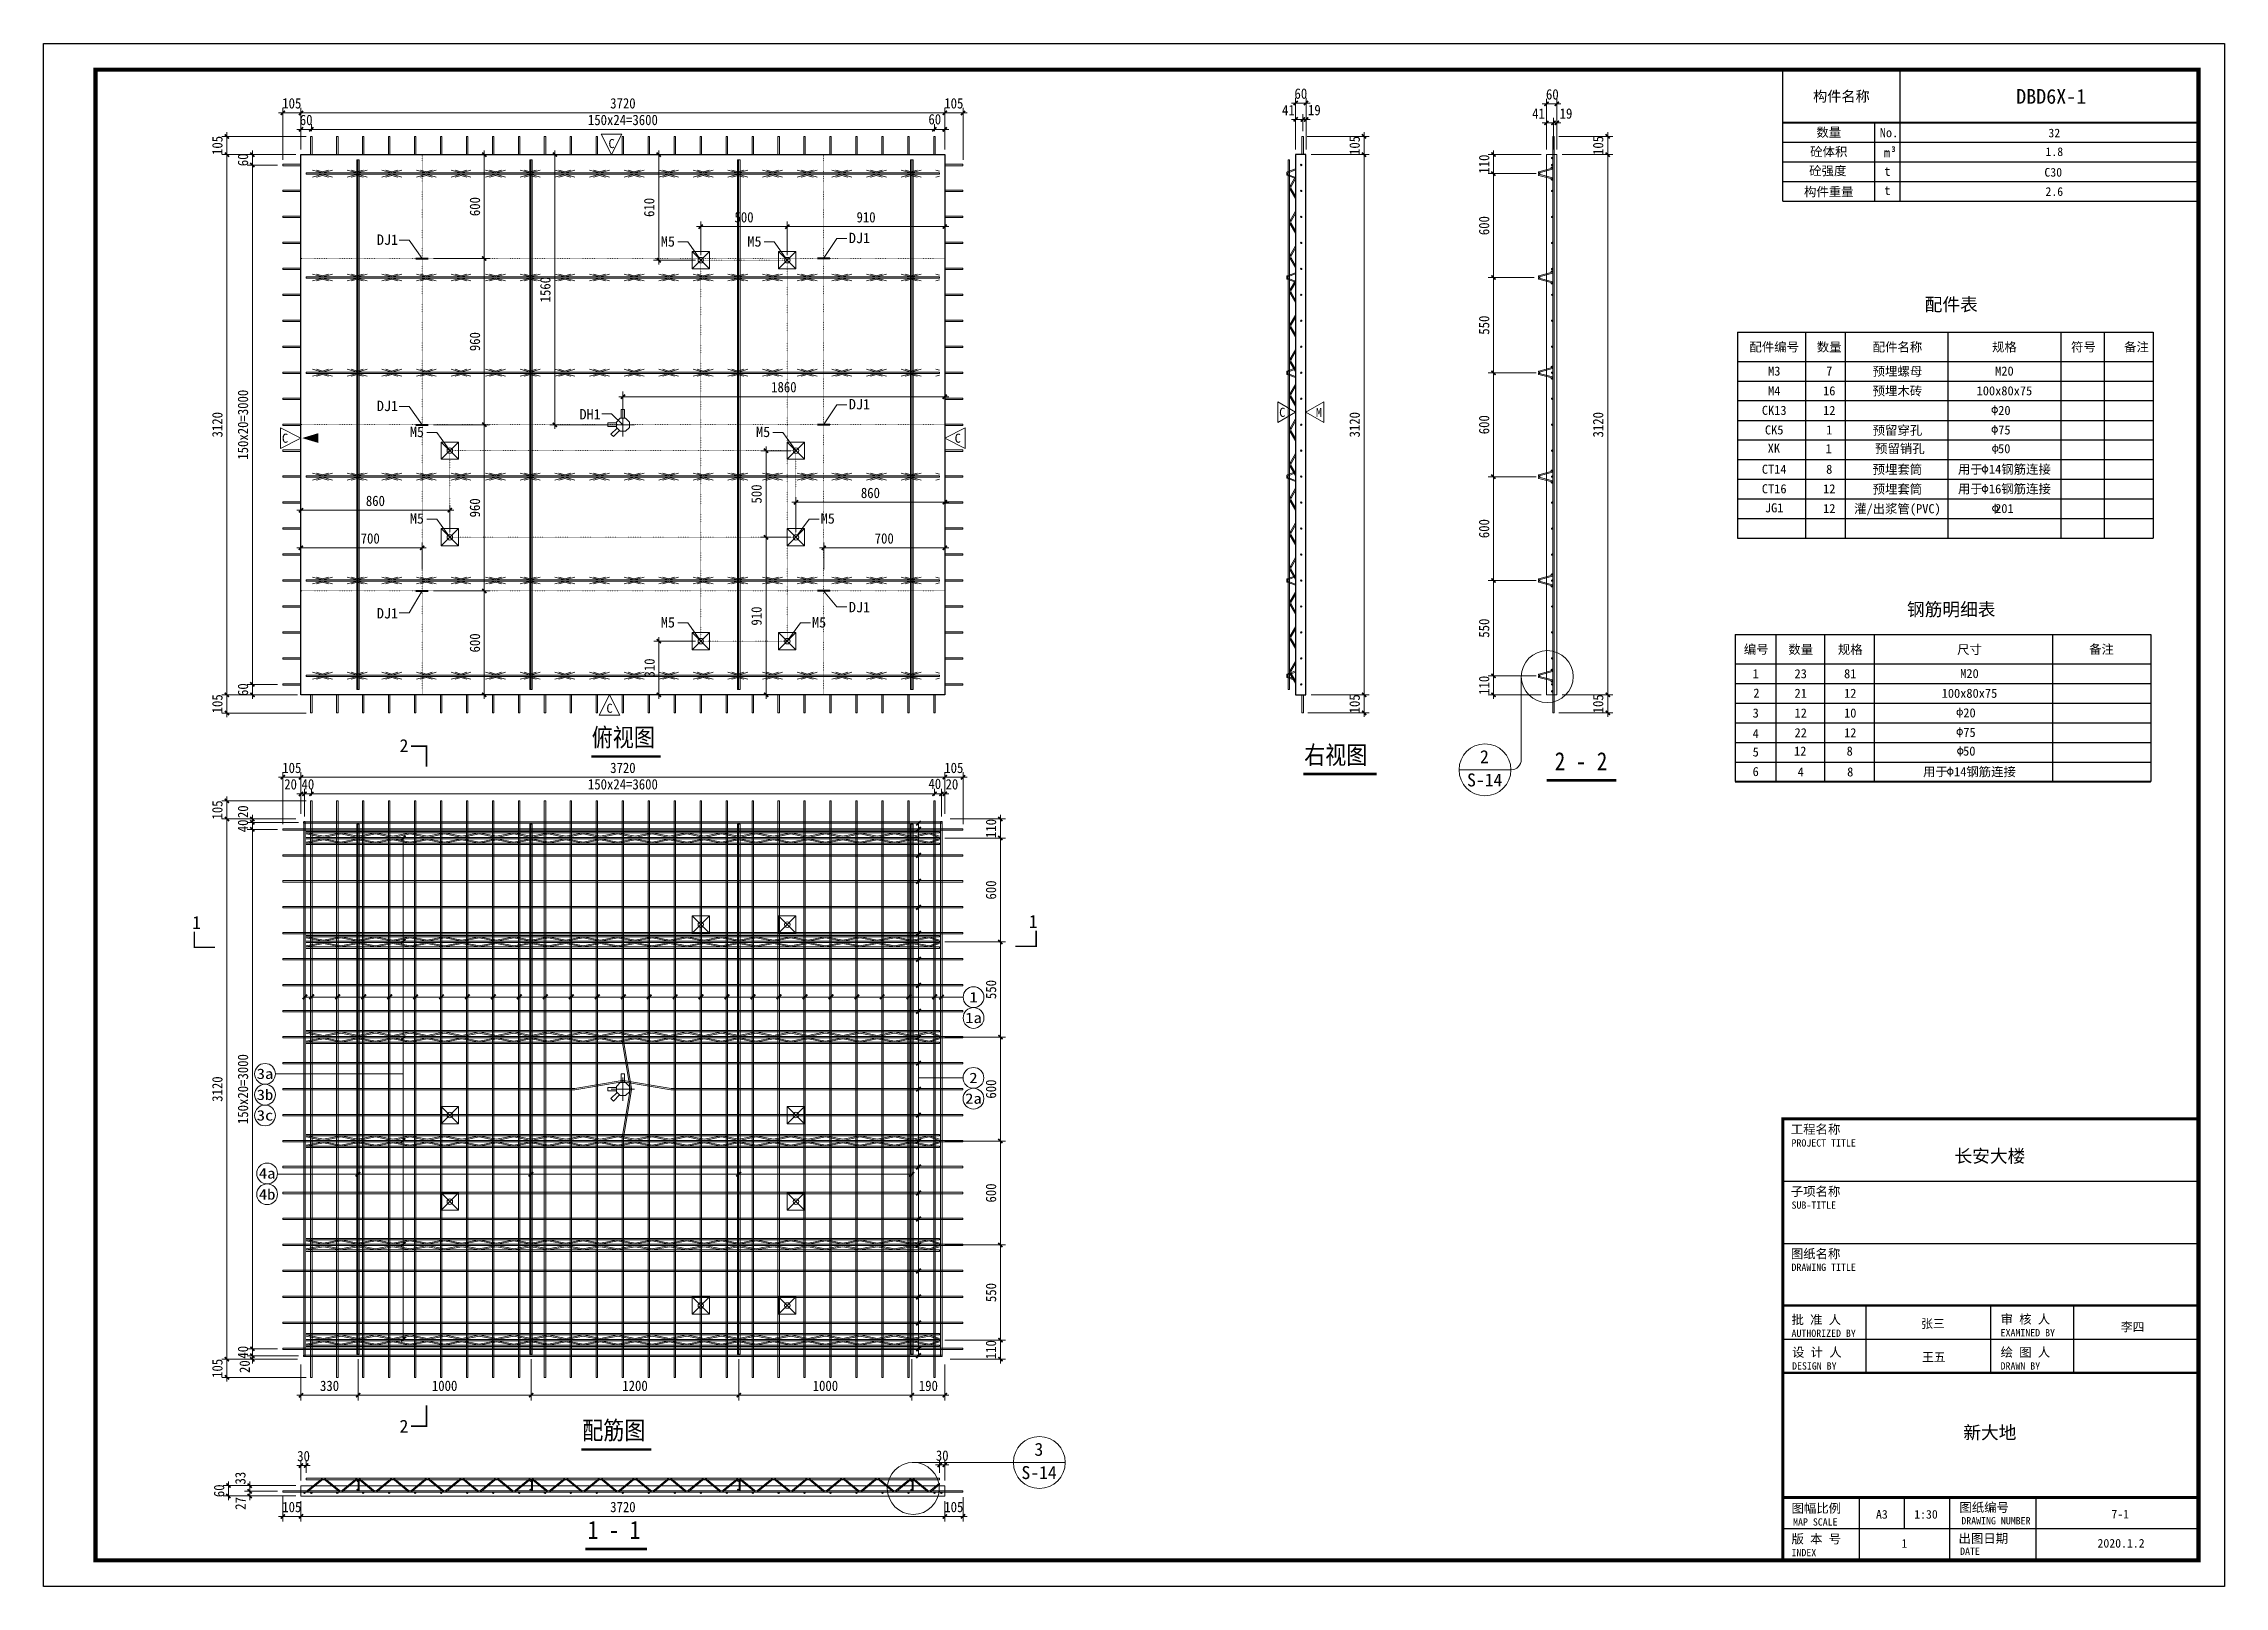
# Model space of a CAD drawing. Header units: millimetres. Extents: x 0 to 12600, y 0 to 8910.
import ezdxf
from ezdxf.enums import TextEntityAlignment as Align

# ---------------------------------------------------------------- set-up
doc = ezdxf.new("R2010")
doc.units = ezdxf.units.MM
doc.linetypes.add('ACAD_ISO10W100', pattern=[18, 12, -3, 0, -3])
doc.linetypes.add('DOT', pattern=[0.25, 0, -0.25])
for name, color, linetype in [('DBD6X-1##宽度', 4, 'Continuous'), ('DBD6X-1##长度', 4, 'Continuous'), ('DBD6X-1##高度', 4, 'Continuous'), ('EQUIP-照明', 3, 'Continuous'), ('ERECTIONMARK', 8, 'Continuous'), ('S-DETL-TEXT', 7, 'Continuous'), ('YZ-下划线', 1, 'ACAD_ISO10W100'), ('YZ-标题文字', 2, 'Continuous'), ('YZ-索引图号', 3, 'Continuous'), ('图框2', 1, 'Continuous'), ('图框签字栏-图框文字', 255, 'Continuous'), ('图框线', 7, 'Continuous'), ('桁架', 4, 'Continuous'), ('钢筋', 7, 'Continuous')]:
    doc.layers.add(name, color=color, linetype=linetype)
for name, color, linetype, lineweight in [('PUB_DIM', 3, 'Continuous', 15), ('YG-标注', 151, 'Continuous', 15), ('YZ-文字', 4, 'Continuous', 13), ('YZ-符号', 96, 'Continuous', 9), ('墙板支撑', 7, 'Continuous', 15), ('文字标注', 7, 'Continuous', 15), ('轮廓线', 2, 'Continuous', 13)]:
    doc.layers.add(name, color=color, linetype=linetype, lineweight=lineweight)
doc.styles.add('YG-样式 2', font='simhei.ttf')
doc.styles.add('YZ-样式 1', font='simhei.ttf', dxfattribs={"width": 0.85})
doc.styles.add('YZ-样式 2', font='simhei.ttf', dxfattribs={"width": 0.9})
doc.styles.add('图框签字栏$0$宋体', font='', dxfattribs={"width": 0.8})
doc.styles.add('图签-样式 2', font='')
doc.styles.add('图签-黑体', font='simhei.ttf')
doc.styles.add('黑体', font='simhei.ttf')
doc.styles.get('图框签字栏$0$宋体').set_extended_font_data('NSimSun')
doc.styles.get('图签-样式 2').set_extended_font_data('NSimSun')
doc.dimstyles.new('m_sc-10', dxfattribs={"dimtxt": 65, "dimasz": 30, "dimexe": 20, "dimexo": 30, "dimgap": 20, "dimtad": 1, "dimdec": 0, "dimzin": 1, "dimdsep": 46, "dimtxsty": '黑体', "dimblk": 'ARCHTICK', "dimcen": 250, "dimdle": 10, "dimclrd": 256, "dimclre": 256, "dimclrt": 7, "dimazin": 0, "dimtfac": 1, "dimtdec": 0, "dimtix": 1, "dimtmove": 2, "dimatfit": 2, "dimldrblk": 'ARCHTICK', "dimfxl": 1, "dimlwd": -1, "dimlwe": -1, "dimarcsym": 0})
doc.dimstyles.new('YZ-30', dxfattribs={"dimscale": 30, "dimtxt": 2, "dimasz": 0.8, "dimexe": 1, "dimexo": 1, "dimgap": 0.8, "dimtad": 1, "dimdec": 0, "dimzin": 1, "dimdsep": 46, "dimtxsty": 'YZ-样式 2', "dimblk": 'ARCHTICK', "dimcen": 250, "dimdle": 0.8, "dimclrd": 151, "dimclre": 151, "dimclrt": 7, "dimazin": 0, "dimtfac": 1, "dimtdec": 0, "dimtix": 1, "dimtmove": 2, "dimatfit": 2, "dimldrblk": 'ARCHTICK', "dimfxl": 1, "dimlwd": 9, "dimlwe": 9, "dimarcsym": 0})

msp = doc.modelspace()

# ---------------------------------------------------------------- texts
at = {"layer": 'YZ-文字', "style": '黑体'}
for s, p in [('DJ1', (4652.6, 7787.7)), ('DJ1', (1925.5, 7777.8)), ('M5', (3566.3, 7767.8)), ('M5', (4066.3, 7767.8)), ('DJ1', (1925.5, 6817.8)), ('DJ1', (4652.6, 6827.7)), ('M5', (2116.3, 6667.8)), ('DH1', (3096.3, 6769.5)), ('M5', (4116.3, 6667.8)), ('M5', (2116.3, 6167.8)), ('M5', (4489.8, 6167.8)), ('DJ1', (4652.6, 5655.7)), ('DJ1', (1925.5, 5620)), ('M5', (3566.3, 5567.8)), ('M5', (4439.8, 5567.8))]:
    msp.add_text(s, height=60, dxfattribs=at).set_placement(p, align=Align.MIDDLE_LEFT)
at = {"layer": 'YZ-标题文字', "style": 'YZ-样式 1', "width": 0.85}
for s, p in [('俯视图', (3166.8, 4819.4)), ('右视图', (7283.1, 4717.8)), ('2 - 2', (8730.9, 4681.6)), ('配筋图', (3111.7, 817.3)), ('1 - 1', (3143.8, 242.2))]:
    msp.add_text(s, height=105, dxfattribs=at).set_placement(p, align=Align.BOTTOM_LEFT)
at = {"layer": 'YZ-标题文字', "style": 'YZ-样式 1', "width": 1.176}
for s, p in [('1', (5372.8, 3402.9)), ('1a', (5372.8, 3282.9)), ('3a', (1279.2, 2959.8)), ('2', (5372.3, 2936.7)), ('3b', (1279.2, 2839.8)), ('2a', (5372.3, 2816.7)), ('3c', (1279.2, 2719.8)), ('4a', (1291.4, 2384.7)), ('4b', (1291.4, 2264.7))]:
    msp.add_text(s, height=60, dxfattribs=at).set_placement(p, align=Align.MIDDLE)
at = {"layer": 'YZ-符号', "color": 1, "lineweight": 15, "style": '图签-黑体'}
for s, p in [('C', (3263.7, 8306.7)), ('C', (7138.8, 6754.3)), ('M', (7350.7, 6753.8)), ('C', (1377.1, 6604.9)), ('C', (5264, 6604.9)), ('C', (3251.8, 5045.1))]:
    msp.add_text(s, height=52.5, dxfattribs=at).set_placement(p)
at = {"layer": 'YZ-索引图号', "color": 3, "ltscale": 100}
for s, style, p in [('2', 'YZ-样式 1', (8324.7, 4754.3)), ('S-14', 'YZ-样式 2', (8326.4, 4619.9)), ('3', 'YZ-样式 1', (5750.1, 753.9)), ('S-14', 'YZ-样式 2', (5751.8, 619.6))]:
    msp.add_text(s, height=75, dxfattribs=dict(at, style=style)).set_placement(p, align=Align.CENTER)
at = {"layer": '图框签字栏-图框文字', "style": '图签-黑体'}
for s, p in [('配件表', (11021.8, 7403.5)), ('钢筋明细表', (11021.8, 5642.5))]:
    msp.add_text(s, height=75, dxfattribs=at).set_placement(p, align=Align.MIDDLE_CENTER)
at = {"layer": '文字标注', "style": 'YG-样式 2'}
for s, p in [('2', (2081.9, 4818.1)), ('1', (883.8, 3796.5)), ('1', (5717.9, 3802.6)), ('2', (2081.9, 887.4))]:
    msp.add_text(s, height=75, dxfattribs=at).set_placement(p, align=Align.CENTER)

# ---------------------------------------------------------------- blocks, each defined once
blk = doc.blocks.new('构件信息')
at = {"layer": '图框线'}
for p, q in [((2184, 3127), (2184, 3886)), ((2184, 3886), (4585, 3886)), ((2859, 3886), (2859, 3127)), ((4585, 3886), (4585, 3127)), ((2715, 3127), (2715, 3580)), ((2184, 3467), (4585, 3467)), ((2184, 3354), (4585, 3354)), ((2184, 3240), (4585, 3240)), ((2184, 3127), (4585, 3127)), ((2184, 3127), (4585, 3127))]:
    blk.add_line(p, q, dxfattribs=at)
at = {"layer": '图框线', "const_width": 12.1}
blk.add_lwpolyline([(2184, 3580), (4585, 3580)], dxfattribs=at)
at = {"style": '图签-黑体'}
blk.add_attdef('构件名称', (3532, 3689), '', height=85, dxfattribs=at)
for tag, p in [('数量', (3752, 3495)), ('砼体积', (3752, 3387)), ('砼强度', (3746, 3268)), ('构件重量', (3752, 3157))]:
    blk.add_attdef(tag, text='', height=50, dxfattribs=at).set_placement(p, align=Align.CENTER)
at = {"layer": '图框签字栏-图框文字', "style": '图签-黑体'}
for s, height, p in [('构件名称', 60, (2522, 3732)), ('数量', 52.5, (2449, 3524)), ('No.', 52.5, (2797, 3522)), ('砼体积', 52.5, (2449, 3412)), ('m', 52.5, (2785, 3407)), ('m', 52.5, (2785, 3405)), ('3', 31.8, (2823, 3428)), ('3', 31.8, (2823, 3426)), ('砼强度', 52.5, (2443, 3302)), ('t', 52.5, (2788, 3299)), ('构件重量', 52.5, (2449, 3181)), ('t', 52.5, (2788, 3188))]:
    blk.add_text(s, height=height, dxfattribs=at).set_placement(p, align=Align.MIDDLE_CENTER)
blk = doc.blocks.new('图纸信息')
at = {"layer": '图框线'}
for p, q in [((10049, 2341), (12450, 2341)), ((10049, 1981), (12450, 1981)), ((10530, 1233), (10530, 1622)), ((11250, 1233), (11250, 1622)), ((11730, 1233), (11730, 1622)), ((12450, 1425), (10049, 1425)), ((12450, 1233), (10049, 1233)), ((12450, 1233), (10049, 1233)), ((10491, 150), (10491, 514)), ((10752, 332), (10752, 514)), ((11013, 150), (11013, 514)), ((11513, 150), (11513, 514)), ((12450, 332), (10049, 332)), ((11013, 150), (10049, 150))]:
    blk.add_line(p, q, dxfattribs=at)
at = {"layer": '图框线', "const_width": 17}
blk.add_lwpolyline([(10049, 2700), (12450, 2700), (12450, 150), (10049, 150)], close=True, dxfattribs=at)
at = {"layer": '图框线'}
for points, const_width in [([(10049, 2700), (12450, 2700)], 12.1), ([(10049, 1622), (12450, 1622)], 12.1), ([(10049, 1233), (12450, 1233)], 12.1), ([(10049, 514), (12450, 514)], 17)]:
    blk.add_lwpolyline(points, dxfattribs=dict(at, const_width=const_width))
at = {"style": '图签-黑体', "flags": 1}
blk.add_attdef('构件类型', (11518, 2774), '', height=50, dxfattribs=at)
at = {"style": '图签-黑体'}
for tag, height, p in [('项目名称', 75, (11245, 2448)), ('子项名称', 75, (11231, 2105)), ('图纸名称', 75, (11245, 1729)), ('批准人', 50, (10916, 1492)), ('审核人', 50, (12070, 1473)), ('设计人', 50, (10921, 1299)), ('绘图人', 50, (12070, 1299)), ('设计单位', 75, (11245, 851)), ('图幅', 50, (10621, 391)), ('Scale', 50, (10876, 391)), ('图纸编号', 50, (11998, 392)), ('版本', 50, (10751, 223)), ('出图日期', 50, (12003, 224))]:
    blk.add_attdef(tag, text='', height=height, dxfattribs=at).set_placement(p, align=Align.CENTER)
at = {"layer": '图框签字栏-图框文字'}
for s, height, style, p in [('工程名称', 52.5, '图签-黑体', (10095, 2614)), ('PROJECT TITLE', 42, '图框签字栏$0$宋体', (10099, 2540)), ('子项名称', 52.5, '图签-黑体', (10095, 2255)), ('SUB-TITLE', 42, '图框签字栏$0$宋体', (10099, 2181)), ('图纸名称', 52.5, '图签-黑体', (10095, 1895)), ('DRAWING TITLE', 42, '图框签字栏$0$宋体', (10099, 1822)), ('批 准 人', 52.5, '图签-黑体', (10099, 1514)), ('审 核 人', 52.5, '图签-黑体', (11307, 1517)), ('AUTHORIZED BY', 42, '图框签字栏$0$宋体', (10099, 1441)), ('绘 图 人', 52.5, '图签-黑体', (11307, 1326)), ('EXAMINED BY', 42, '图框签字栏$0$宋体', (11307, 1444)), ('设 计 人', 52.5, '图签-黑体', (10102, 1326)), ('DESIGN BY', 42, '图框签字栏$0$宋体', (10102, 1252)), ('DRAWN BY', 42, '图框签字栏$0$宋体', (11307, 1252)), ('图幅比例', 52.5, '图签-黑体', (10099, 425)), ('MAP SCALE', 42, '图框签字栏$0$宋体', (10108, 351)), ('图纸编号', 52.5, '图签-黑体', (11069, 430)), ('版 本 号', 52.5, '图签-黑体', (10099, 248)), ('出图日期', 52.5, '图签-黑体', (11064, 251)), ('INDEX', 42, '图框签字栏$0$宋体', (10099, 174)), ('DATE', 42, '图框签字栏$0$宋体', (11073, 182))]:
    blk.add_text(s, height=height, dxfattribs=dict(at, style=style)).set_placement(p)
at = {"layer": '图框签字栏-图框文字', "style": '图框签字栏$0$宋体'}
blk.add_text('DRAWING NUMBER', height=42, dxfattribs=at).set_placement((11280, 358), align=Align.CENTER)
blk = doc.blocks.new('A$C6EDF263D')
at = {"layer": '桁架', "color": 4, "linetype": 'Continuous', "lineweight": 9}
for p, q in [((83, 75), (6, 54)), ((83, 14), (6, 34)), ((84, 69), (8, 48)), ((84, 20), (8, 40))]:
    blk.add_line(p, q, dxfattribs=at)
for centre in [(8, 44), (80, 78), (80, 11)]:
    blk.add_circle(centre, 4, dxfattribs=at)
for centre, start, end in [((7, 51), 103.9948, 283.9948), ((7, 37), 76.0052, 256.0052), ((84, 72), 283.9948, 103.9948), ((84, 17), 256.0052, 76.0052)]:
    blk.add_arc(centre, 3, start, end, dxfattribs=at)
blk = doc.blocks.new('A$C71EC6BAC')
at = {"layer": '桁架', "color": 4, "linetype": 'Continuous', "lineweight": 9}
for p, q in [((55, 55), (6, 37)), ((55, 0), (6, 18)), ((55, 49), (8, 31)), ((55, 6), (8, 23))]:
    blk.add_line(p, q, dxfattribs=at)
blk.add_circle((8, 27), 4, dxfattribs=at)
for centre, start, end in [((7, 34), 103.9948, 283.9948), ((7, 21), 76.0052, 256.0052)]:
    blk.add_arc(centre, 3, start, end, dxfattribs=at)
blk = doc.blocks.new('_ArchTick')
at = {"color": 0, "linetype": 'ByBlock', "const_width": 0.4}
blk.add_lwpolyline([(-0.5, -0.5), (0.5, 0.5)], dxfattribs=at)
blk = doc.blocks.new('*D17')
at = {"layer": 'Defpoints', "color": 0, "ltscale": 30, "transparency": 16777216}
for p in [(7270, 8374), (7294, 8269), (7629, 8269)]:
    blk.add_point(p, dxfattribs=at)
at = {"layer": 'YG-标注', "color": 151, "lineweight": 9, "ltscale": 30, "transparency": 16777216}
for p, q in [((7300, 8374), (7659, 8374)), ((7629, 8374), (7629, 8398)), ((7629, 8374), (7629, 8269)), ((7324, 8269), (7659, 8269)), ((7629, 8269), (7629, 8245))]:
    blk.add_line(p, q, dxfattribs=at)
at = {"layer": 'YG-标注', "color": 151, "lineweight": 9, "ltscale": 30, "transparency": 16777216, "xscale": 24, "yscale": 24, "zscale": 24}
for p, rotation in [((7629, 8374), 270), ((7629, 8269), 90)]:
    blk.add_blockref('_ArchTick', p, dxfattribs=dict(at, rotation=rotation))
at = {"layer": 'YG-标注', "color": 7, "lineweight": 9, "ltscale": 30, "transparency": 16777216, "insert": (7575, 8322), "char_height": 60, "attachment_point": 5, "rotation": 90, "style": 'YZ-样式 2'}
blk.add_mtext('105', dxfattribs=at)
blk = doc.blocks.new('*D18')
at = {"layer": 'DBD6X-1##宽度', "color": 151, "lineweight": 9, "ltscale": 30, "transparency": 16777216}
for p, q in [((7324, 8269), (7659, 8269)), ((7629, 8293), (7629, 5125)), ((7324, 5149), (7659, 5149))]:
    blk.add_line(p, q, dxfattribs=at)
at = {"layer": 'Defpoints', "color": 0, "ltscale": 30, "transparency": 16777216}
for p in [(7294, 8269), (7294, 5149), (7629, 5149)]:
    blk.add_point(p, dxfattribs=at)
at = {"layer": 'DBD6X-1##宽度', "color": 151, "lineweight": 9, "ltscale": 30, "transparency": 16777216, "xscale": 24, "yscale": 24, "zscale": 24}
for p, rotation in [((7629, 8269), 90), ((7629, 5149), 270)]:
    blk.add_blockref('_ArchTick', p, dxfattribs=dict(at, rotation=rotation))
at = {"layer": 'DBD6X-1##宽度', "color": 7, "lineweight": 9, "ltscale": 30, "transparency": 16777216, "insert": (7575, 6709), "char_height": 60, "attachment_point": 5, "rotation": 90, "style": 'YZ-样式 2'}
blk.add_mtext('3120', dxfattribs=at)
blk = doc.blocks.new('*D19')
at = {"layer": 'Defpoints', "color": 0, "ltscale": 30, "transparency": 16777216}
for p in [(7275, 5045), (7294, 5149), (7629, 5045)]:
    blk.add_point(p, dxfattribs=at)
at = {"layer": 'YG-标注', "color": 151, "lineweight": 9, "ltscale": 30, "transparency": 16777216}
for p, q in [((7629, 5149), (7629, 5173)), ((7305, 5045), (7659, 5045)), ((7324, 5149), (7659, 5149)), ((7629, 5149), (7629, 5045)), ((7629, 5045), (7629, 5021))]:
    blk.add_line(p, q, dxfattribs=at)
at = {"layer": 'YG-标注', "color": 151, "lineweight": 9, "ltscale": 30, "transparency": 16777216, "xscale": 24, "yscale": 24, "zscale": 24}
for p, rotation in [((7629, 5149), 270), ((7629, 5045), 90)]:
    blk.add_blockref('_ArchTick', p, dxfattribs=dict(at, rotation=rotation))
at = {"layer": 'YG-标注', "color": 7, "lineweight": 9, "ltscale": 30, "transparency": 16777216, "insert": (7575, 5097), "char_height": 60, "attachment_point": 5, "rotation": 90, "style": 'YZ-样式 2'}
blk.add_mtext('105', dxfattribs=at)
blk = doc.blocks.new('*D20')
at = {"layer": 'Defpoints', "color": 0, "ltscale": 30, "transparency": 16777216}
for p in [(7234, 8567), (7234, 8269), (7294, 8269)]:
    blk.add_point(p, dxfattribs=at)
at = {"layer": 'YG-标注', "color": 151, "lineweight": 9, "ltscale": 30, "transparency": 16777216}
for p, q in [((7234, 8299), (7234, 8597)), ((7294, 8299), (7294, 8597)), ((7234, 8567), (7210, 8567)), ((7294, 8567), (7234, 8567)), ((7294, 8567), (7318, 8567))]:
    blk.add_line(p, q, dxfattribs=at)
at = {"layer": 'YG-标注', "color": 151, "lineweight": 9, "ltscale": 30, "transparency": 16777216, "xscale": 24, "yscale": 24, "zscale": 24}
blk.add_blockref('_ArchTick', (7234, 8567), dxfattribs=at)
at = {"layer": 'YG-标注', "color": 151, "lineweight": 9, "ltscale": 30, "transparency": 16777216, "xscale": 24, "yscale": 24, "zscale": 24, "rotation": 180}
blk.add_blockref('_ArchTick', (7294, 8567), dxfattribs=at)
at = {"layer": 'YG-标注', "color": 7, "lineweight": 9, "ltscale": 30, "transparency": 16777216, "insert": (7264, 8621), "char_height": 60, "attachment_point": 5, "style": 'YZ-样式 2'}
blk.add_mtext('60', dxfattribs=at)
blk = doc.blocks.new('*D21')
at = {"layer": 'Defpoints', "color": 0, "ltscale": 30, "transparency": 16777216}
for p in [(7275, 8472), (7275, 8374), (7294, 8269)]:
    blk.add_point(p, dxfattribs=at)
at = {"layer": 'YG-标注', "color": 151, "lineweight": 9, "ltscale": 30, "transparency": 16777216}
for p, q in [((7275, 8472), (7251, 8472)), ((7275, 8404), (7275, 8502)), ((7294, 8472), (7275, 8472)), ((7294, 8299), (7294, 8502)), ((7294, 8472), (7318, 8472))]:
    blk.add_line(p, q, dxfattribs=at)
at = {"layer": 'YG-标注', "color": 151, "lineweight": 9, "ltscale": 30, "transparency": 16777216, "xscale": 24, "yscale": 24, "zscale": 24}
blk.add_blockref('_ArchTick', (7275, 8472), dxfattribs=at)
at = {"layer": 'YG-标注', "color": 151, "lineweight": 9, "ltscale": 30, "transparency": 16777216, "xscale": 24, "yscale": 24, "zscale": 24, "rotation": 180}
blk.add_blockref('_ArchTick', (7294, 8472), dxfattribs=at)
at = {"layer": 'YG-标注', "color": 7, "lineweight": 9, "ltscale": 30, "transparency": 16777216, "insert": (7342, 8526), "char_height": 60, "attachment_point": 5, "style": 'YZ-样式 2'}
blk.add_mtext('19', dxfattribs=at)
blk = doc.blocks.new('*D22')
at = {"layer": 'Defpoints', "color": 0, "ltscale": 30, "transparency": 16777216}
for p in [(7234, 8472), (7275, 8374), (7234, 8269)]:
    blk.add_point(p, dxfattribs=at)
at = {"layer": 'YG-标注', "color": 151, "lineweight": 9, "ltscale": 30, "transparency": 16777216}
for p, q in [((7234, 8472), (7210, 8472)), ((7234, 8299), (7234, 8502)), ((7275, 8472), (7234, 8472)), ((7275, 8404), (7275, 8502)), ((7275, 8472), (7299, 8472))]:
    blk.add_line(p, q, dxfattribs=at)
at = {"layer": 'YG-标注', "color": 151, "lineweight": 9, "ltscale": 30, "transparency": 16777216, "xscale": 24, "yscale": 24, "zscale": 24}
blk.add_blockref('_ArchTick', (7234, 8472), dxfattribs=at)
at = {"layer": 'YG-标注', "color": 151, "lineweight": 9, "ltscale": 30, "transparency": 16777216, "xscale": 24, "yscale": 24, "zscale": 24, "rotation": 180}
blk.add_blockref('_ArchTick', (7275, 8472), dxfattribs=at)
at = {"layer": 'YG-标注', "color": 7, "lineweight": 9, "ltscale": 30, "transparency": 16777216, "insert": (7192, 8526), "char_height": 60, "attachment_point": 5, "style": 'YZ-样式 2'}
blk.add_mtext('41', dxfattribs=at)
blk = doc.blocks.new('*D23')
at = {"layer": 'DBD6X-1##高度', "color": 151, "lineweight": 9, "ltscale": 30, "transparency": 16777216}
for p, q in [((8683, 8299), (8683, 8592)), ((8743, 8299), (8743, 8592)), ((8767, 8562), (8659, 8562))]:
    blk.add_line(p, q, dxfattribs=at)
at = {"layer": 'Defpoints', "color": 0, "ltscale": 30, "transparency": 16777216}
for p in [(8683, 8562), (8683, 8269), (8743, 8269)]:
    blk.add_point(p, dxfattribs=at)
at = {"layer": 'DBD6X-1##高度', "color": 151, "lineweight": 9, "ltscale": 30, "transparency": 16777216, "xscale": 24, "yscale": 24, "zscale": 24, "rotation": 180}
blk.add_blockref('_ArchTick', (8683, 8562), dxfattribs=at)
at = {"layer": 'DBD6X-1##高度', "color": 151, "lineweight": 9, "ltscale": 30, "transparency": 16777216, "xscale": 24, "yscale": 24, "zscale": 24}
blk.add_blockref('_ArchTick', (8743, 8562), dxfattribs=at)
at = {"layer": 'DBD6X-1##高度', "color": 7, "lineweight": 9, "ltscale": 30, "transparency": 16777216, "insert": (8717, 8617), "char_height": 60, "attachment_point": 5, "style": 'YZ-样式 2'}
blk.add_mtext('60', dxfattribs=at)
blk = doc.blocks.new('*D24')
at = {"layer": 'Defpoints', "color": 0, "ltscale": 30, "transparency": 16777216}
for p in [(8724, 8452), (8724, 8269), (8743, 8269)]:
    blk.add_point(p, dxfattribs=at)
at = {"layer": 'YG-标注', "color": 151, "lineweight": 9, "ltscale": 30, "transparency": 16777216}
for p, q in [((8724, 8452), (8700, 8452)), ((8724, 8299), (8724, 8482)), ((8743, 8452), (8724, 8452)), ((8743, 8299), (8743, 8482)), ((8743, 8452), (8767, 8452))]:
    blk.add_line(p, q, dxfattribs=at)
at = {"layer": 'YG-标注', "color": 151, "lineweight": 9, "ltscale": 30, "transparency": 16777216, "xscale": 24, "yscale": 24, "zscale": 24}
blk.add_blockref('_ArchTick', (8724, 8452), dxfattribs=at)
at = {"layer": 'YG-标注', "color": 151, "lineweight": 9, "ltscale": 30, "transparency": 16777216, "xscale": 24, "yscale": 24, "zscale": 24, "rotation": 180}
blk.add_blockref('_ArchTick', (8743, 8452), dxfattribs=at)
at = {"layer": 'YG-标注', "color": 7, "lineweight": 9, "ltscale": 30, "transparency": 16777216, "insert": (8796, 8506), "char_height": 60, "attachment_point": 5, "style": 'YZ-样式 2'}
blk.add_mtext('19', dxfattribs=at)
blk = doc.blocks.new('*D25')
at = {"layer": 'Defpoints', "color": 0, "ltscale": 30, "transparency": 16777216}
for p in [(8683, 8452), (8683, 8269), (8724, 8269)]:
    blk.add_point(p, dxfattribs=at)
at = {"layer": 'YG-标注', "color": 151, "lineweight": 9, "ltscale": 30, "transparency": 16777216}
for p, q in [((8683, 8452), (8659, 8452)), ((8683, 8299), (8683, 8482)), ((8724, 8452), (8683, 8452)), ((8724, 8299), (8724, 8482)), ((8724, 8452), (8748, 8452))]:
    blk.add_line(p, q, dxfattribs=at)
at = {"layer": 'YG-标注', "color": 151, "lineweight": 9, "ltscale": 30, "transparency": 16777216, "xscale": 24, "yscale": 24, "zscale": 24}
blk.add_blockref('_ArchTick', (8683, 8452), dxfattribs=at)
at = {"layer": 'YG-标注', "color": 151, "lineweight": 9, "ltscale": 30, "transparency": 16777216, "xscale": 24, "yscale": 24, "zscale": 24, "rotation": 180}
blk.add_blockref('_ArchTick', (8724, 8452), dxfattribs=at)
at = {"layer": 'YG-标注', "color": 7, "lineweight": 9, "ltscale": 30, "transparency": 16777216, "insert": (8637, 8506), "char_height": 60, "attachment_point": 5, "style": 'YZ-样式 2'}
blk.add_mtext('41', dxfattribs=at)
blk = doc.blocks.new('*D26')
at = {"layer": 'Defpoints', "color": 0, "ltscale": 30, "transparency": 16777216}
for p in [(1487, 4432), (1059, 1312), (1497, 1312)]:
    blk.add_point(p, dxfattribs=at)
at = {"layer": 'YG-标注', "color": 151, "lineweight": 9, "ltscale": 30, "transparency": 16777216}
for p, q in [((1457, 4432), (1029, 4432)), ((1059, 4456), (1059, 1288)), ((1467, 1312), (1029, 1312))]:
    blk.add_line(p, q, dxfattribs=at)
at = {"layer": 'YG-标注', "color": 151, "lineweight": 9, "ltscale": 30, "transparency": 16777216, "xscale": 24, "yscale": 24, "zscale": 24}
for p, rotation in [((1059, 4432), 90), ((1059, 1312), 270)]:
    blk.add_blockref('_ArchTick', p, dxfattribs=dict(at, rotation=rotation))
at = {"layer": 'YG-标注', "color": 7, "lineweight": 9, "ltscale": 30, "transparency": 16777216, "insert": (1004, 2872), "char_height": 60, "attachment_point": 5, "rotation": 90, "style": 'YZ-样式 2'}
blk.add_mtext('3120', dxfattribs=at)
blk = doc.blocks.new('*D27')
at = {"layer": 'Defpoints', "color": 0, "ltscale": 30, "transparency": 16777216}
for p in [(1497, 1312), (1059, 1207), (1547, 1207)]:
    blk.add_point(p, dxfattribs=at)
at = {"layer": 'YG-标注', "color": 151, "lineweight": 9, "ltscale": 30, "transparency": 16777216}
for p, q in [((1467, 1312), (1029, 1312)), ((1059, 1312), (1059, 1336)), ((1059, 1312), (1059, 1207)), ((1517, 1207), (1029, 1207)), ((1059, 1207), (1059, 1183))]:
    blk.add_line(p, q, dxfattribs=at)
at = {"layer": 'YG-标注', "color": 151, "lineweight": 9, "ltscale": 30, "transparency": 16777216, "xscale": 24, "yscale": 24, "zscale": 24}
for p, rotation in [((1059, 1312), 270), ((1059, 1207), 90)]:
    blk.add_blockref('_ArchTick', p, dxfattribs=dict(at, rotation=rotation))
at = {"layer": 'YG-标注', "color": 7, "lineweight": 9, "ltscale": 30, "transparency": 16777216, "insert": (1004, 1259), "char_height": 60, "attachment_point": 5, "rotation": 90, "style": 'YZ-样式 2'}
blk.add_mtext('105', dxfattribs=at)
blk = doc.blocks.new('*D28')
at = {"layer": 'Defpoints', "color": 0, "ltscale": 30, "transparency": 16777216}
for p in [(1206, 1332), (1497, 1312), (1502, 1332)]:
    blk.add_point(p, dxfattribs=at)
at = {"layer": 'YG-标注', "color": 151, "lineweight": 9, "ltscale": 30, "transparency": 16777216}
for p, q in [((1472, 1332), (1176, 1332)), ((1467, 1312), (1176, 1312)), ((1206, 1332), (1206, 1356)), ((1206, 1312), (1206, 1332)), ((1206, 1312), (1206, 1288))]:
    blk.add_line(p, q, dxfattribs=at)
at = {"layer": 'YG-标注', "color": 151, "lineweight": 9, "ltscale": 30, "transparency": 16777216, "xscale": 24, "yscale": 24, "zscale": 24}
for p, rotation in [((1206, 1332), 270), ((1206, 1312), 90)]:
    blk.add_blockref('_ArchTick', p, dxfattribs=dict(at, rotation=rotation))
at = {"layer": 'YG-标注', "color": 7, "lineweight": 9, "ltscale": 30, "transparency": 16777216, "insert": (1162, 1269), "char_height": 60, "attachment_point": 5, "rotation": 90, "style": 'YZ-样式 2'}
blk.add_mtext('20', dxfattribs=at)
blk = doc.blocks.new('*D29')
at = {"layer": 'Defpoints', "color": 0, "ltscale": 30, "transparency": 16777216}
for p in [(1206, 4372), (1382, 4372), (1382, 1372)]:
    blk.add_point(p, dxfattribs=at)
at = {"layer": 'YG-标注', "color": 151, "lineweight": 9, "ltscale": 30, "transparency": 16777216}
for p, q in [((1352, 4372), (1176, 4372)), ((1206, 1348), (1206, 4396)), ((1352, 1372), (1176, 1372))]:
    blk.add_line(p, q, dxfattribs=at)
at = {"layer": 'YG-标注', "color": 151, "lineweight": 9, "ltscale": 30, "transparency": 16777216, "xscale": 24, "yscale": 24, "zscale": 24}
for p, rotation in [((1206, 4372), 90), ((1206, 1372), 270)]:
    blk.add_blockref('_ArchTick', p, dxfattribs=dict(at, rotation=rotation))
at = {"layer": 'YG-标注', "color": 7, "lineweight": 9, "ltscale": 30, "transparency": 16777216, "insert": (1152, 2872), "char_height": 60, "attachment_point": 5, "rotation": 90, "style": 'YZ-样式 2'}
blk.add_mtext('150x20=3000', dxfattribs=at)
blk = doc.blocks.new('*D30')
at = {"layer": 'Defpoints', "color": 0, "ltscale": 30, "transparency": 16777216}
for p in [(1206, 4412), (1502, 4412), (1382, 4372)]:
    blk.add_point(p, dxfattribs=at)
at = {"layer": 'YG-标注', "color": 151, "lineweight": 9, "ltscale": 30, "transparency": 16777216}
for p, q in [((1472, 4412), (1176, 4412)), ((1206, 4412), (1206, 4436)), ((1206, 4372), (1206, 4412)), ((1352, 4372), (1176, 4372)), ((1206, 4372), (1206, 4348))]:
    blk.add_line(p, q, dxfattribs=at)
at = {"layer": 'YG-标注', "color": 151, "lineweight": 9, "ltscale": 30, "transparency": 16777216, "xscale": 24, "yscale": 24, "zscale": 24}
for p, rotation in [((1206, 4412), 270), ((1206, 4372), 90)]:
    blk.add_blockref('_ArchTick', p, dxfattribs=dict(at, rotation=rotation))
at = {"layer": 'YG-标注', "color": 7, "lineweight": 9, "ltscale": 30, "transparency": 16777216, "insert": (1152, 4392), "char_height": 60, "attachment_point": 5, "rotation": 90, "style": 'YZ-样式 2'}
blk.add_mtext('40', dxfattribs=at)
blk = doc.blocks.new('*D31')
at = {"layer": 'Defpoints', "color": 0, "ltscale": 30, "transparency": 16777216}
for p in [(1206, 4432), (1487, 4432), (1502, 4412)]:
    blk.add_point(p, dxfattribs=at)
at = {"layer": 'YG-标注', "color": 151, "lineweight": 9, "ltscale": 30, "transparency": 16777216}
for p, q in [((1457, 4432), (1176, 4432)), ((1472, 4412), (1176, 4412)), ((1206, 4432), (1206, 4456)), ((1206, 4412), (1206, 4432)), ((1206, 4412), (1206, 4388))]:
    blk.add_line(p, q, dxfattribs=at)
at = {"layer": 'YG-标注', "color": 151, "lineweight": 9, "ltscale": 30, "transparency": 16777216, "xscale": 24, "yscale": 24, "zscale": 24}
for p, rotation in [((1206, 4432), 270), ((1206, 4412), 90)]:
    blk.add_blockref('_ArchTick', p, dxfattribs=dict(at, rotation=rotation))
at = {"layer": 'YG-标注', "color": 7, "lineweight": 9, "ltscale": 30, "transparency": 16777216, "insert": (1152, 4474), "char_height": 60, "attachment_point": 5, "rotation": 90, "style": 'YZ-样式 2'}
blk.add_mtext('20', dxfattribs=at)
blk = doc.blocks.new('*D32')
at = {"layer": 'Defpoints', "color": 0, "ltscale": 30, "transparency": 16777216}
for p in [(1206, 1372), (1382, 1372), (1502, 1332)]:
    blk.add_point(p, dxfattribs=at)
at = {"layer": 'YG-标注', "color": 151, "lineweight": 9, "ltscale": 30, "transparency": 16777216}
for p, q in [((1206, 1372), (1206, 1396)), ((1352, 1372), (1176, 1372)), ((1472, 1332), (1176, 1332)), ((1206, 1332), (1206, 1372)), ((1206, 1332), (1206, 1308))]:
    blk.add_line(p, q, dxfattribs=at)
at = {"layer": 'YG-标注', "color": 151, "lineweight": 9, "ltscale": 30, "transparency": 16777216, "xscale": 24, "yscale": 24, "zscale": 24}
for p, rotation in [((1206, 1372), 270), ((1206, 1332), 90)]:
    blk.add_blockref('_ArchTick', p, dxfattribs=dict(at, rotation=rotation))
at = {"layer": 'YG-标注', "color": 7, "lineweight": 9, "ltscale": 30, "transparency": 16777216, "insert": (1152, 1352), "char_height": 60, "attachment_point": 5, "rotation": 90, "style": 'YZ-样式 2'}
blk.add_mtext('40', dxfattribs=at)
blk = doc.blocks.new('*D33')
at = {"layer": 'Defpoints', "color": 0, "ltscale": 30, "transparency": 16777216}
for p in [(1487, 4673), (1487, 4432), (1382, 4372)]:
    blk.add_point(p, dxfattribs=at)
at = {"layer": '钢筋', "color": 151, "lineweight": 9, "ltscale": 30, "transparency": 16777216}
for p, q in [((1382, 4673), (1358, 4673)), ((1382, 4402), (1382, 4703)), ((1382, 4673), (1487, 4673)), ((1487, 4462), (1487, 4703)), ((1487, 4673), (1511, 4673))]:
    blk.add_line(p, q, dxfattribs=at)
at = {"layer": '钢筋', "color": 151, "lineweight": 9, "ltscale": 30, "transparency": 16777216, "xscale": 24, "yscale": 24, "zscale": 24}
blk.add_blockref('_ArchTick', (1382, 4673), dxfattribs=at)
at = {"layer": '钢筋', "color": 151, "lineweight": 9, "ltscale": 30, "transparency": 16777216, "xscale": 24, "yscale": 24, "zscale": 24, "rotation": 180}
blk.add_blockref('_ArchTick', (1487, 4673), dxfattribs=at)
at = {"layer": '钢筋', "color": 7, "ltscale": 30, "transparency": 16777216, "insert": (1434, 4727), "char_height": 60, "attachment_point": 5, "style": 'YZ-样式 2'}
blk.add_mtext('105', dxfattribs=at)
blk = doc.blocks.new('*D34')
at = {"layer": 'Defpoints', "color": 0, "ltscale": 30, "transparency": 16777216}
for p in [(1547, 4577), (1547, 4537), (1507, 4417)]:
    blk.add_point(p, dxfattribs=at)
at = {"layer": '钢筋', "color": 151, "lineweight": 9, "ltscale": 30, "transparency": 16777216}
for p, q in [((1507, 4577), (1483, 4577)), ((1507, 4447), (1507, 4607)), ((1507, 4577), (1547, 4577)), ((1547, 4567), (1547, 4607)), ((1547, 4577), (1571, 4577))]:
    blk.add_line(p, q, dxfattribs=at)
at = {"layer": '钢筋', "color": 151, "lineweight": 9, "ltscale": 30, "transparency": 16777216, "xscale": 24, "yscale": 24, "zscale": 24}
blk.add_blockref('_ArchTick', (1507, 4577), dxfattribs=at)
at = {"layer": '钢筋', "color": 151, "lineweight": 9, "ltscale": 30, "transparency": 16777216, "xscale": 24, "yscale": 24, "zscale": 24, "rotation": 180}
blk.add_blockref('_ArchTick', (1547, 4577), dxfattribs=at)
at = {"layer": '钢筋', "color": 7, "ltscale": 30, "transparency": 16777216, "insert": (1527, 4632), "char_height": 60, "attachment_point": 5, "style": 'YZ-样式 2'}
blk.add_mtext('40', dxfattribs=at)
blk = doc.blocks.new('*D35')
at = {"layer": 'Defpoints', "color": 0, "ltscale": 30, "transparency": 16777216}
for p in [(1487, 4577), (1487, 4432), (1507, 4417)]:
    blk.add_point(p, dxfattribs=at)
at = {"layer": '钢筋', "color": 151, "lineweight": 9, "ltscale": 30, "transparency": 16777216}
for p, q in [((1487, 4577), (1463, 4577)), ((1487, 4462), (1487, 4607)), ((1507, 4577), (1487, 4577)), ((1507, 4447), (1507, 4607)), ((1507, 4577), (1531, 4577))]:
    blk.add_line(p, q, dxfattribs=at)
at = {"layer": '钢筋', "color": 151, "lineweight": 9, "ltscale": 30, "transparency": 16777216, "xscale": 24, "yscale": 24, "zscale": 24}
blk.add_blockref('_ArchTick', (1487, 4577), dxfattribs=at)
at = {"layer": '钢筋', "color": 151, "lineweight": 9, "ltscale": 30, "transparency": 16777216, "xscale": 24, "yscale": 24, "zscale": 24, "rotation": 180}
blk.add_blockref('_ArchTick', (1507, 4577), dxfattribs=at)
at = {"layer": '钢筋', "color": 7, "ltscale": 30, "transparency": 16777216, "insert": (1427, 4632), "char_height": 60, "attachment_point": 5, "style": 'YZ-样式 2'}
blk.add_mtext('20', dxfattribs=at)
blk = doc.blocks.new('*D36')
at = {"layer": 'Defpoints', "color": 0, "ltscale": 30, "transparency": 16777216}
for p in [(1059, 4537), (1547, 4537), (1487, 4432)]:
    blk.add_point(p, dxfattribs=at)
at = {"layer": '钢筋', "color": 151, "lineweight": 9, "ltscale": 30, "transparency": 16777216}
for p, q in [((1517, 4537), (1029, 4537)), ((1059, 4537), (1059, 4561)), ((1059, 4432), (1059, 4537)), ((1457, 4432), (1029, 4432)), ((1059, 4432), (1059, 4408))]:
    blk.add_line(p, q, dxfattribs=at)
at = {"layer": '钢筋', "color": 151, "lineweight": 9, "ltscale": 30, "transparency": 16777216, "xscale": 24, "yscale": 24, "zscale": 24}
for p, rotation in [((1059, 4537), 270), ((1059, 4432), 90)]:
    blk.add_blockref('_ArchTick', p, dxfattribs=dict(at, rotation=rotation))
at = {"layer": '钢筋', "color": 7, "ltscale": 30, "transparency": 16777216, "insert": (1004, 4484), "char_height": 60, "attachment_point": 5, "rotation": 90, "style": 'YZ-样式 2'}
blk.add_mtext('105', dxfattribs=at)
blk = doc.blocks.new('*D37')
at = {"layer": 'DBD6X-1##长度', "color": 151, "lineweight": 9, "ltscale": 30, "transparency": 16777216}
for p, q in [((1463, 4673), (5231, 4673)), ((1487, 4462), (1487, 4703)), ((5207, 4462), (5207, 4703))]:
    blk.add_line(p, q, dxfattribs=at)
at = {"layer": 'Defpoints', "color": 0, "ltscale": 30, "transparency": 16777216}
for p in [(5207, 4673), (1487, 4432), (5207, 4432)]:
    blk.add_point(p, dxfattribs=at)
at = {"layer": 'DBD6X-1##长度', "color": 151, "lineweight": 9, "ltscale": 30, "transparency": 16777216, "xscale": 24, "yscale": 24, "zscale": 24, "rotation": 180}
blk.add_blockref('_ArchTick', (1487, 4673), dxfattribs=at)
at = {"layer": 'DBD6X-1##长度', "color": 151, "lineweight": 9, "ltscale": 30, "transparency": 16777216, "xscale": 24, "yscale": 24, "zscale": 24}
blk.add_blockref('_ArchTick', (5207, 4673), dxfattribs=at)
at = {"layer": 'DBD6X-1##长度', "color": 7, "lineweight": 9, "ltscale": 30, "transparency": 16777216, "insert": (3347, 4727), "char_height": 60, "attachment_point": 5, "style": 'YZ-样式 2'}
blk.add_mtext('3720', dxfattribs=at)
blk = doc.blocks.new('*D38')
at = {"layer": 'Defpoints', "color": 0, "ltscale": 30, "transparency": 16777216}
for p in [(5312, 4673), (5207, 4432), (5312, 4372)]:
    blk.add_point(p, dxfattribs=at)
at = {"layer": '钢筋', "color": 151, "lineweight": 9, "ltscale": 30, "transparency": 16777216}
for p, q in [((5207, 4673), (5183, 4673)), ((5207, 4462), (5207, 4703)), ((5207, 4673), (5312, 4673)), ((5312, 4402), (5312, 4703)), ((5312, 4673), (5336, 4673))]:
    blk.add_line(p, q, dxfattribs=at)
at = {"layer": '钢筋', "color": 151, "lineweight": 9, "ltscale": 30, "transparency": 16777216, "xscale": 24, "yscale": 24, "zscale": 24}
blk.add_blockref('_ArchTick', (5207, 4673), dxfattribs=at)
at = {"layer": '钢筋', "color": 151, "lineweight": 9, "ltscale": 30, "transparency": 16777216, "xscale": 24, "yscale": 24, "zscale": 24, "rotation": 180}
blk.add_blockref('_ArchTick', (5312, 4673), dxfattribs=at)
at = {"layer": '钢筋', "color": 7, "ltscale": 30, "transparency": 16777216, "insert": (5259, 4727), "char_height": 60, "attachment_point": 5, "style": 'YZ-样式 2'}
blk.add_mtext('105', dxfattribs=at)
blk = doc.blocks.new('*D39')
at = {"layer": 'Defpoints', "color": 0, "ltscale": 30, "transparency": 16777216}
for p in [(5147, 4537), (5187, 4577), (5187, 4417)]:
    blk.add_point(p, dxfattribs=at)
at = {"layer": '钢筋', "color": 151, "lineweight": 9, "ltscale": 30, "transparency": 16777216}
for p, q in [((5147, 4577), (5123, 4577)), ((5147, 4567), (5147, 4607)), ((5147, 4577), (5187, 4577)), ((5187, 4447), (5187, 4607)), ((5187, 4577), (5211, 4577))]:
    blk.add_line(p, q, dxfattribs=at)
at = {"layer": '钢筋', "color": 151, "lineweight": 9, "ltscale": 30, "transparency": 16777216, "xscale": 24, "yscale": 24, "zscale": 24}
blk.add_blockref('_ArchTick', (5147, 4577), dxfattribs=at)
at = {"layer": '钢筋', "color": 151, "lineweight": 9, "ltscale": 30, "transparency": 16777216, "xscale": 24, "yscale": 24, "zscale": 24, "rotation": 180}
blk.add_blockref('_ArchTick', (5187, 4577), dxfattribs=at)
at = {"layer": '钢筋', "color": 7, "ltscale": 30, "transparency": 16777216, "insert": (5149, 4635), "char_height": 60, "attachment_point": 5, "style": 'YZ-样式 2'}
blk.add_mtext('40', dxfattribs=at)
blk = doc.blocks.new('*D40')
at = {"layer": 'Defpoints', "color": 0, "ltscale": 30, "transparency": 16777216}
for p in [(1547, 4537), (5147, 4577), (5147, 4537)]:
    blk.add_point(p, dxfattribs=at)
at = {"layer": '钢筋', "color": 151, "lineweight": 9, "ltscale": 30, "transparency": 16777216}
for p, q in [((1523, 4577), (5171, 4577)), ((1547, 4567), (1547, 4607)), ((5147, 4567), (5147, 4607))]:
    blk.add_line(p, q, dxfattribs=at)
at = {"layer": '钢筋', "color": 151, "lineweight": 9, "ltscale": 30, "transparency": 16777216, "xscale": 24, "yscale": 24, "zscale": 24, "rotation": 180}
blk.add_blockref('_ArchTick', (1547, 4577), dxfattribs=at)
at = {"layer": '钢筋', "color": 151, "lineweight": 9, "ltscale": 30, "transparency": 16777216, "xscale": 24, "yscale": 24, "zscale": 24}
blk.add_blockref('_ArchTick', (5147, 4577), dxfattribs=at)
at = {"layer": '钢筋', "color": 7, "ltscale": 30, "transparency": 16777216, "insert": (3347, 4632), "char_height": 60, "attachment_point": 5, "style": 'YZ-样式 2'}
blk.add_mtext('150x24=3600', dxfattribs=at)
blk = doc.blocks.new('*D41')
at = {"layer": 'Defpoints', "color": 0, "ltscale": 30, "transparency": 16777216}
for p in [(5177, 4322), (5177, 3722), (5528, 3722)]:
    blk.add_point(p, dxfattribs=at)
at = {"layer": 'YG-标注', "color": 151, "lineweight": 9, "ltscale": 30, "transparency": 16777216}
for p, q in [((5207, 4322), (5558, 4322)), ((5528, 4346), (5528, 3698)), ((5207, 3722), (5558, 3722))]:
    blk.add_line(p, q, dxfattribs=at)
at = {"layer": 'YG-标注', "color": 151, "lineweight": 9, "ltscale": 30, "transparency": 16777216, "xscale": 24, "yscale": 24, "zscale": 24}
for p, rotation in [((5528, 4322), 90), ((5528, 3722), 270)]:
    blk.add_blockref('_ArchTick', p, dxfattribs=dict(at, rotation=rotation))
at = {"layer": 'YG-标注', "color": 7, "lineweight": 9, "ltscale": 30, "transparency": 16777216, "insert": (5474, 4022), "char_height": 60, "attachment_point": 5, "rotation": 90, "style": 'YZ-样式 2'}
blk.add_mtext('600', dxfattribs=at)
blk = doc.blocks.new('*D42')
at = {"layer": 'Defpoints', "color": 0, "ltscale": 30, "transparency": 16777216}
for p in [(5177, 1422), (5528, 1422), (5207, 1312)]:
    blk.add_point(p, dxfattribs=at)
at = {"layer": '钢筋', "color": 151, "lineweight": 9, "ltscale": 30, "transparency": 16777216}
for p, q in [((5207, 1422), (5558, 1422)), ((5528, 1422), (5528, 1446)), ((5528, 1312), (5528, 1422)), ((5237, 1312), (5558, 1312)), ((5528, 1312), (5528, 1288))]:
    blk.add_line(p, q, dxfattribs=at)
at = {"layer": '钢筋', "color": 151, "lineweight": 9, "ltscale": 30, "transparency": 16777216, "xscale": 24, "yscale": 24, "zscale": 24}
for p, rotation in [((5528, 1422), 270), ((5528, 1312), 90)]:
    blk.add_blockref('_ArchTick', p, dxfattribs=dict(at, rotation=rotation))
at = {"layer": '钢筋', "color": 7, "ltscale": 30, "transparency": 16777216, "insert": (5474, 1367), "char_height": 60, "attachment_point": 5, "rotation": 90, "style": 'YZ-样式 2'}
blk.add_mtext('110', dxfattribs=at)
blk = doc.blocks.new('*D43')
at = {"layer": 'Defpoints', "color": 0, "ltscale": 30, "transparency": 16777216}
for p in [(5177, 3172), (5177, 2572), (5528, 2572)]:
    blk.add_point(p, dxfattribs=at)
at = {"layer": '钢筋', "color": 151, "lineweight": 9, "ltscale": 30, "transparency": 16777216}
for p, q in [((5207, 3172), (5558, 3172)), ((5528, 3196), (5528, 2548)), ((5207, 2572), (5558, 2572))]:
    blk.add_line(p, q, dxfattribs=at)
at = {"layer": '钢筋', "color": 151, "lineweight": 9, "ltscale": 30, "transparency": 16777216, "xscale": 24, "yscale": 24, "zscale": 24}
for p, rotation in [((5528, 3172), 90), ((5528, 2572), 270)]:
    blk.add_blockref('_ArchTick', p, dxfattribs=dict(at, rotation=rotation))
at = {"layer": '钢筋', "color": 7, "ltscale": 30, "transparency": 16777216, "insert": (5474, 2872), "char_height": 60, "attachment_point": 5, "rotation": 90, "style": 'YZ-样式 2'}
blk.add_mtext('600', dxfattribs=at)
blk = doc.blocks.new('*D44')
at = {"layer": 'Defpoints', "color": 0, "ltscale": 30, "transparency": 16777216}
for p in [(5177, 2572), (5177, 1972), (5528, 1972)]:
    blk.add_point(p, dxfattribs=at)
at = {"layer": '钢筋', "color": 151, "lineweight": 9, "ltscale": 30, "transparency": 16777216}
for p, q in [((5207, 2572), (5558, 2572)), ((5528, 2596), (5528, 1948)), ((5207, 1972), (5558, 1972))]:
    blk.add_line(p, q, dxfattribs=at)
at = {"layer": '钢筋', "color": 151, "lineweight": 9, "ltscale": 30, "transparency": 16777216, "xscale": 24, "yscale": 24, "zscale": 24}
for p, rotation in [((5528, 2572), 90), ((5528, 1972), 270)]:
    blk.add_blockref('_ArchTick', p, dxfattribs=dict(at, rotation=rotation))
at = {"layer": '钢筋', "color": 7, "ltscale": 30, "transparency": 16777216, "insert": (5474, 2272), "char_height": 60, "attachment_point": 5, "rotation": 90, "style": 'YZ-样式 2'}
blk.add_mtext('600', dxfattribs=at)
blk = doc.blocks.new('*D45')
at = {"layer": 'Defpoints', "color": 0, "ltscale": 30, "transparency": 16777216}
for p in [(5177, 1972), (5177, 1422), (5528, 1422)]:
    blk.add_point(p, dxfattribs=at)
at = {"layer": '钢筋', "color": 151, "lineweight": 9, "ltscale": 30, "transparency": 16777216}
for p, q in [((5207, 1972), (5558, 1972)), ((5528, 1996), (5528, 1398)), ((5207, 1422), (5558, 1422))]:
    blk.add_line(p, q, dxfattribs=at)
at = {"layer": '钢筋', "color": 151, "lineweight": 9, "ltscale": 30, "transparency": 16777216, "xscale": 24, "yscale": 24, "zscale": 24}
for p, rotation in [((5528, 1972), 90), ((5528, 1422), 270)]:
    blk.add_blockref('_ArchTick', p, dxfattribs=dict(at, rotation=rotation))
at = {"layer": '钢筋', "color": 7, "ltscale": 30, "transparency": 16777216, "insert": (5474, 1697), "char_height": 60, "attachment_point": 5, "rotation": 90, "style": 'YZ-样式 2'}
blk.add_mtext('550', dxfattribs=at)
blk = doc.blocks.new('*D46')
at = {"layer": 'Defpoints', "color": 0, "ltscale": 30, "transparency": 16777216}
for p in [(5207, 4432), (5528, 4432), (5177, 4322)]:
    blk.add_point(p, dxfattribs=at)
at = {"layer": '钢筋', "color": 151, "lineweight": 9, "ltscale": 30, "transparency": 16777216}
for p, q in [((5237, 4432), (5558, 4432)), ((5528, 4432), (5528, 4456)), ((5528, 4322), (5528, 4432)), ((5207, 4322), (5558, 4322)), ((5528, 4322), (5528, 4298))]:
    blk.add_line(p, q, dxfattribs=at)
at = {"layer": '钢筋', "color": 151, "lineweight": 9, "ltscale": 30, "transparency": 16777216, "xscale": 24, "yscale": 24, "zscale": 24}
for p, rotation in [((5528, 4432), 270), ((5528, 4322), 90)]:
    blk.add_blockref('_ArchTick', p, dxfattribs=dict(at, rotation=rotation))
at = {"layer": '钢筋', "color": 7, "ltscale": 30, "transparency": 16777216, "insert": (5474, 4377), "char_height": 60, "attachment_point": 5, "rotation": 90, "style": 'YZ-样式 2'}
blk.add_mtext('110', dxfattribs=at)
blk = doc.blocks.new('A$C7C4453D7')
at = {"color": 3, "lineweight": 15, "xscale": -80, "yscale": 80, "zscale": 80, "rotation": 180}
blk.add_blockref('_ArchTick', (0, 0), dxfattribs=at)
blk = doc.blocks.new('*D47')
at = {"layer": 'Defpoints', "color": 0, "ltscale": 30, "transparency": 16777216}
for p in [(8724, 8374), (8743, 8269), (9037, 8269)]:
    blk.add_point(p, dxfattribs=at)
at = {"layer": 'YG-标注', "color": 151, "lineweight": 9, "ltscale": 30, "transparency": 16777216}
for p, q in [((8754, 8374), (9067, 8374)), ((9037, 8374), (9037, 8398)), ((9037, 8374), (9037, 8269)), ((8773, 8269), (9067, 8269)), ((9037, 8269), (9037, 8245))]:
    blk.add_line(p, q, dxfattribs=at)
at = {"layer": 'YG-标注', "color": 151, "lineweight": 9, "ltscale": 30, "transparency": 16777216, "xscale": 24, "yscale": 24, "zscale": 24}
for p, rotation in [((9037, 8374), 270), ((9037, 8269), 90)]:
    blk.add_blockref('_ArchTick', p, dxfattribs=dict(at, rotation=rotation))
at = {"layer": 'YG-标注', "color": 7, "lineweight": 9, "ltscale": 30, "transparency": 16777216, "insert": (8982, 8322), "char_height": 60, "attachment_point": 5, "rotation": 90, "style": 'YZ-样式 2'}
blk.add_mtext('105', dxfattribs=at)
blk = doc.blocks.new('*D48')
at = {"layer": 'Defpoints', "color": 0, "ltscale": 30, "transparency": 16777216}
for p in [(8743, 8269), (8743, 5149), (9037, 5149)]:
    blk.add_point(p, dxfattribs=at)
at = {"layer": 'YG-标注', "color": 151, "lineweight": 9, "ltscale": 30, "transparency": 16777216}
for p, q in [((8773, 8269), (9067, 8269)), ((9037, 8293), (9037, 5125)), ((8773, 5149), (9067, 5149))]:
    blk.add_line(p, q, dxfattribs=at)
at = {"layer": 'YG-标注', "color": 151, "lineweight": 9, "ltscale": 30, "transparency": 16777216, "xscale": 24, "yscale": 24, "zscale": 24}
for p, rotation in [((9037, 8269), 90), ((9037, 5149), 270)]:
    blk.add_blockref('_ArchTick', p, dxfattribs=dict(at, rotation=rotation))
at = {"layer": 'YG-标注', "color": 7, "lineweight": 9, "ltscale": 30, "transparency": 16777216, "insert": (8982, 6709), "char_height": 60, "attachment_point": 5, "rotation": 90, "style": 'YZ-样式 2'}
blk.add_mtext('3120', dxfattribs=at)
blk = doc.blocks.new('*D49')
at = {"layer": 'Defpoints', "color": 0, "ltscale": 30, "transparency": 16777216}
for p in [(8724, 5045), (8743, 5149), (9037, 5045)]:
    blk.add_point(p, dxfattribs=at)
at = {"layer": 'YG-标注', "color": 151, "lineweight": 9, "ltscale": 30, "transparency": 16777216}
for p, q in [((9037, 5149), (9037, 5173)), ((8754, 5045), (9067, 5045)), ((8773, 5149), (9067, 5149)), ((9037, 5149), (9037, 5045)), ((9037, 5045), (9037, 5021))]:
    blk.add_line(p, q, dxfattribs=at)
at = {"layer": 'YG-标注', "color": 151, "lineweight": 9, "ltscale": 30, "transparency": 16777216, "xscale": 24, "yscale": 24, "zscale": 24}
for p, rotation in [((9037, 5149), 270), ((9037, 5045), 90)]:
    blk.add_blockref('_ArchTick', p, dxfattribs=dict(at, rotation=rotation))
at = {"layer": 'YG-标注', "color": 7, "lineweight": 9, "ltscale": 30, "transparency": 16777216, "insert": (8982, 5097), "char_height": 60, "attachment_point": 5, "rotation": 90, "style": 'YZ-样式 2'}
blk.add_mtext('105', dxfattribs=at)
blk = doc.blocks.new('*D50')
at = {"layer": 'Defpoints', "color": 0, "ltscale": 30, "transparency": 16777216}
for p in [(5207, 4577), (5187, 4417), (5207, 4432)]:
    blk.add_point(p, dxfattribs=at)
at = {"layer": '钢筋', "color": 151, "lineweight": 9, "ltscale": 30, "transparency": 16777216}
for p, q in [((5187, 4577), (5163, 4577)), ((5187, 4447), (5187, 4607)), ((5187, 4577), (5207, 4577)), ((5207, 4462), (5207, 4607)), ((5207, 4577), (5231, 4577))]:
    blk.add_line(p, q, dxfattribs=at)
at = {"layer": '钢筋', "color": 151, "lineweight": 9, "ltscale": 30, "transparency": 16777216, "xscale": 24, "yscale": 24, "zscale": 24}
blk.add_blockref('_ArchTick', (5187, 4577), dxfattribs=at)
at = {"layer": '钢筋', "color": 151, "lineweight": 9, "ltscale": 30, "transparency": 16777216, "xscale": 24, "yscale": 24, "zscale": 24, "rotation": 180}
blk.add_blockref('_ArchTick', (5207, 4577), dxfattribs=at)
at = {"layer": '钢筋', "color": 7, "ltscale": 30, "transparency": 16777216, "insert": (5248, 4632), "char_height": 60, "attachment_point": 5, "style": 'YZ-样式 2'}
blk.add_mtext('20', dxfattribs=at)
blk = doc.blocks.new('A$C04E44E2E')
at = {"layer": '桁架', "color": 4, "lineweight": 9}
for p, q in [((-3660, 38), (0, 38)), ((0, 30), (-3660, 30)), ((-3560, 10), (-3660, 30)), ((-3660, 24), (-3561, 4)), ((-3660, 4), (0, 4)), ((-3460, 30), (-3560, 10)), ((-3559, 4), (-3460, 24)), ((-3360, 10), (-3460, 30)), ((-3460, 24), (-3361, 4)), ((-3361, 4), (-3359, 4)), ((-3260, 30), (-3360, 10)), ((-3359, 4), (-3260, 24)), ((-3160, 10), (-3260, 30)), ((-3260, 24), (-3161, 4)), ((-3161, 4), (-3159, 4)), ((-3161, 4), (-3159, 4)), ((-3060, 30), (-3160, 10)), ((-3159, 4), (-3060, 24)), ((-2960, 10), (-3060, 30)), ((-3060, 24), (-2961, 4)), ((-2961, 4), (-2959, 4)), ((-2961, 4), (-2959, 4)), ((-2961, 4), (-2959, 4)), ((-2860, 30), (-2960, 10)), ((-2959, 4), (-2860, 24)), ((-2760, 10), (-2860, 30)), ((-2860, 24), (-2761, 4)), ((-2761, 4), (-2759, 4)), ((-2660, 30), (-2760, 10)), ((-2759, 4), (-2660, 24)), ((-2560, 10), (-2660, 30)), ((-2660, 24), (-2561, 4)), ((-2561, 4), (-2559, 4)), ((-2460, 30), (-2560, 10)), ((-2559, 4), (-2460, 24)), ((-2360, 10), (-2460, 30)), ((-2460, 24), (-2361, 4)), ((-2361, 4), (-2359, 4)), ((-2260, 30), (-2360, 10)), ((-2359, 4), (-2260, 24)), ((-2160, 10), (-2260, 30)), ((-2260, 24), (-2161, 4)), ((-2161, 4), (-2159, 4)), ((-2060, 30), (-2160, 10)), ((-2159, 4), (-2060, 24)), ((-1960, 10), (-2060, 30)), ((-2060, 24), (-1961, 4)), ((-1961, 4), (-1959, 4)), ((-1860, 30), (-1960, 10)), ((-1959, 4), (-1860, 24)), ((-1760, 10), (-1860, 30)), ((-1860, 24), (-1761, 4)), ((-1761, 4), (-1759, 4)), ((-1660, 30), (-1760, 10)), ((-1759, 4), (-1660, 24)), ((-1560, 10), (-1660, 30)), ((-1660, 24), (-1561, 4)), ((-1561, 4), (-1559, 4)), ((-1460, 30), (-1560, 10)), ((-1559, 4), (-1460, 24)), ((-1360, 10), (-1460, 30)), ((-1460, 24), (-1361, 4)), ((-1361, 4), (-1359, 4)), ((-1260, 30), (-1360, 10)), ((-1359, 4), (-1260, 24)), ((-1160, 10), (-1260, 30)), ((-1260, 24), (-1161, 4)), ((-1161, 4), (-1159, 4)), ((-1161, 4), (-1159, 4)), ((-1060, 30), (-1160, 10)), ((-1159, 4), (-1060, 24)), ((-960, 10), (-1060, 30)), ((-1060, 24), (-961, 4)), ((-961, 4), (-959, 4)), ((-961, 4), (-959, 4)), ((-961, 4), (-959, 4)), ((-860, 30), (-960, 10)), ((-959, 4), (-860, 24)), ((-760, 10), (-860, 30)), ((-860, 24), (-761, 4)), ((-761, 4), (-759, 4)), ((-660, 30), (-760, 10)), ((-759, 4), (-660, 24)), ((-560, 10), (-660, 30)), ((-660, 24), (-561, 4)), ((-561, 4), (-559, 4)), ((-460, 30), (-560, 10)), ((-559, 4), (-460, 24)), ((-360, 10), (-460, 30)), ((-460, 24), (-361, 4)), ((-361, 4), (-359, 4)), ((-260, 30), (-360, 10)), ((-359, 4), (-260, 24)), ((-160, 10), (-260, 30)), ((-260, 24), (-161, 4)), ((-161, 4), (-159, 4)), ((-60, 30), (-160, 10)), ((-159, 4), (-60, 24)), ((0, 10), (-60, 30)), ((-60, 24), (-1, 4)), ((0, 38), (0, 30)), ((0, 4), (0, -4)), ((0, -4), (-3660, -4)), ((-3660, -23), (-3561, -4)), ((-3560, -10), (-3660, -29)), ((0, -29), (-3660, -29)), ((-3660, -37), (0, -37)), ((-3460, -29), (-3560, -10)), ((-3559, -4), (-3460, -23)), ((-3460, -23), (-3361, -4)), ((-3360, -10), (-3460, -29)), ((-3361, -4), (-3359, -4)), ((-3260, -29), (-3360, -10)), ((-3359, -4), (-3260, -23)), ((-3260, -23), (-3161, -4)), ((-3160, -10), (-3260, -29)), ((-3161, -4), (-3159, -4)), ((-3161, -4), (-3159, -4)), ((-3060, -29), (-3160, -10)), ((-3159, -4), (-3060, -23)), ((-3060, -23), (-2961, -4)), ((-2960, -10), (-3060, -29)), ((-2961, -4), (-2959, -4)), ((-2961, -4), (-2959, -4)), ((-2961, -4), (-2959, -4)), ((-2860, -29), (-2960, -10)), ((-2959, -4), (-2860, -23)), ((-2860, -23), (-2761, -4)), ((-2760, -10), (-2860, -29)), ((-2761, -4), (-2759, -4)), ((-2660, -29), (-2760, -10)), ((-2759, -4), (-2660, -23)), ((-2660, -23), (-2561, -4)), ((-2560, -10), (-2660, -29)), ((-2561, -4), (-2559, -4)), ((-2460, -29), (-2560, -10)), ((-2559, -4), (-2460, -23)), ((-2460, -23), (-2361, -4)), ((-2360, -10), (-2460, -29)), ((-2361, -4), (-2359, -4)), ((-2260, -29), (-2360, -10)), ((-2359, -4), (-2260, -23)), ((-2260, -23), (-2161, -4)), ((-2160, -10), (-2260, -29)), ((-2161, -4), (-2159, -4)), ((-2060, -29), (-2160, -10)), ((-2159, -4), (-2060, -23)), ((-2060, -23), (-1961, -4)), ((-1960, -10), (-2060, -29)), ((-1961, -4), (-1959, -4)), ((-1860, -29), (-1960, -10)), ((-1959, -4), (-1860, -23)), ((-1860, -23), (-1761, -4)), ((-1760, -10), (-1860, -29)), ((-1761, -4), (-1759, -4)), ((-1660, -29), (-1760, -10)), ((-1759, -4), (-1660, -23)), ((-1660, -23), (-1561, -4)), ((-1560, -10), (-1660, -29)), ((-1561, -4), (-1559, -4)), ((-1460, -29), (-1560, -10)), ((-1559, -4), (-1460, -23)), ((-1460, -23), (-1361, -4)), ((-1360, -10), (-1460, -29)), ((-1361, -4), (-1359, -4)), ((-1260, -29), (-1360, -10)), ((-1359, -4), (-1260, -23)), ((-1260, -23), (-1161, -4)), ((-1160, -10), (-1260, -29)), ((-1161, -4), (-1159, -4)), ((-1161, -4), (-1159, -4)), ((-1060, -29), (-1160, -10)), ((-1159, -4), (-1060, -23)), ((-1060, -23), (-961, -4)), ((-960, -10), (-1060, -29)), ((-961, -4), (-959, -4)), ((-961, -4), (-959, -4)), ((-961, -4), (-959, -4)), ((-860, -29), (-960, -10)), ((-959, -4), (-860, -23)), ((-860, -23), (-761, -4)), ((-760, -10), (-860, -29)), ((-761, -4), (-759, -4)), ((-660, -29), (-760, -10)), ((-759, -4), (-660, -23)), ((-660, -23), (-561, -4)), ((-560, -10), (-660, -29)), ((-561, -4), (-559, -4)), ((-460, -29), (-560, -10)), ((-559, -4), (-460, -23)), ((-460, -23), (-361, -4)), ((-360, -10), (-460, -29)), ((-361, -4), (-359, -4)), ((-260, -29), (-360, -10)), ((-359, -4), (-260, -23)), ((-260, -23), (-161, -4)), ((-160, -10), (-260, -29)), ((-161, -4), (-159, -4)), ((-60, -29), (-160, -10)), ((-159, -4), (-60, -23)), ((-60, -23), (-1, -4)), ((0, -10), (-60, -29)), ((0, -37), (0, -29))]:
    blk.add_line(p, q, dxfattribs=at)
blk = doc.blocks.new('*D51')
at = {"layer": 'Defpoints', "color": 0, "ltscale": 30, "transparency": 16777216}
for p in [(5177, 3722), (5528, 3722), (5177, 3172)]:
    blk.add_point(p, dxfattribs=at)
at = {"layer": 'YG-标注', "color": 151, "lineweight": 9, "ltscale": 30, "transparency": 16777216}
for p, q in [((5207, 3722), (5558, 3722)), ((5528, 3148), (5528, 3746)), ((5207, 3172), (5558, 3172))]:
    blk.add_line(p, q, dxfattribs=at)
at = {"layer": 'YG-标注', "color": 151, "lineweight": 9, "ltscale": 30, "transparency": 16777216, "xscale": 24, "yscale": 24, "zscale": 24}
for p, rotation in [((5528, 3722), 90), ((5528, 3172), 270)]:
    blk.add_blockref('_ArchTick', p, dxfattribs=dict(at, rotation=rotation))
at = {"layer": 'YG-标注', "color": 7, "ltscale": 30, "transparency": 16777216, "insert": (5474, 3447), "char_height": 60, "attachment_point": 5, "rotation": 90, "style": 'YZ-样式 2'}
blk.add_mtext('550', dxfattribs=at)
blk = doc.blocks.new('*D52')
at = {"layer": 'Defpoints', "color": 0, "ltscale": 30, "transparency": 16777216}
for p in [(1487, 8269), (1059, 5149), (1497, 5149)]:
    blk.add_point(p, dxfattribs=at)
at = {"layer": 'YG-标注', "color": 151, "lineweight": 9, "ltscale": 30, "transparency": 16777216}
for p, q in [((1457, 8269), (1029, 8269)), ((1059, 8293), (1059, 5125)), ((1467, 5149), (1029, 5149))]:
    blk.add_line(p, q, dxfattribs=at)
at = {"layer": 'YG-标注', "color": 151, "lineweight": 9, "ltscale": 30, "transparency": 16777216, "xscale": 24, "yscale": 24, "zscale": 24}
for p, rotation in [((1059, 8269), 90), ((1059, 5149), 270)]:
    blk.add_blockref('_ArchTick', p, dxfattribs=dict(at, rotation=rotation))
at = {"layer": 'YG-标注', "color": 7, "lineweight": 9, "ltscale": 30, "transparency": 16777216, "insert": (1004, 6709), "char_height": 60, "attachment_point": 5, "rotation": 90, "style": 'YZ-样式 2'}
blk.add_mtext('3120', dxfattribs=at)
blk = doc.blocks.new('*D53')
at = {"layer": 'Defpoints', "color": 0, "ltscale": 30, "transparency": 16777216}
for p in [(1059, 5044), (1497, 5149), (1547, 5044)]:
    blk.add_point(p, dxfattribs=at)
at = {"layer": 'YG-标注', "color": 151, "lineweight": 9, "ltscale": 30, "transparency": 16777216}
for p, q in [((1059, 5149), (1059, 5173)), ((1467, 5149), (1029, 5149)), ((1517, 5044), (1029, 5044)), ((1059, 5149), (1059, 5044)), ((1059, 5044), (1059, 5020))]:
    blk.add_line(p, q, dxfattribs=at)
at = {"layer": 'YG-标注', "color": 151, "lineweight": 9, "ltscale": 30, "transparency": 16777216, "xscale": 24, "yscale": 24, "zscale": 24}
for p, rotation in [((1059, 5149), 270), ((1059, 5044), 90)]:
    blk.add_blockref('_ArchTick', p, dxfattribs=dict(at, rotation=rotation))
at = {"layer": 'YG-标注', "color": 7, "lineweight": 9, "ltscale": 30, "transparency": 16777216, "insert": (1004, 5097), "char_height": 60, "attachment_point": 5, "rotation": 90, "style": 'YZ-样式 2'}
blk.add_mtext('105', dxfattribs=at)
blk = doc.blocks.new('*D54')
at = {"layer": 'Defpoints', "color": 0, "ltscale": 30, "transparency": 16777216}
for p in [(1206, 8209), (1382, 8209), (1382, 5209)]:
    blk.add_point(p, dxfattribs=at)
at = {"layer": 'YG-标注', "color": 151, "lineweight": 9, "ltscale": 30, "transparency": 16777216}
for p, q in [((1352, 8209), (1176, 8209)), ((1206, 5185), (1206, 8233)), ((1352, 5209), (1176, 5209))]:
    blk.add_line(p, q, dxfattribs=at)
at = {"layer": 'YG-标注', "color": 151, "lineweight": 9, "ltscale": 30, "transparency": 16777216, "xscale": 24, "yscale": 24, "zscale": 24}
for p, rotation in [((1206, 8209), 90), ((1206, 5209), 270)]:
    blk.add_blockref('_ArchTick', p, dxfattribs=dict(at, rotation=rotation))
at = {"layer": 'YG-标注', "color": 7, "lineweight": 9, "ltscale": 30, "transparency": 16777216, "insert": (1152, 6709), "char_height": 60, "attachment_point": 5, "rotation": 90, "style": 'YZ-样式 2'}
blk.add_mtext('150x20=3000', dxfattribs=at)
blk = doc.blocks.new('*D55')
at = {"layer": 'Defpoints', "color": 0, "ltscale": 30, "transparency": 16777216}
for p in [(1206, 8269), (1382, 8209), (1487, 8269)]:
    blk.add_point(p, dxfattribs=at)
at = {"layer": 'YG-标注', "color": 151, "lineweight": 9, "ltscale": 30, "transparency": 16777216}
for p, q in [((1457, 8269), (1176, 8269)), ((1352, 8209), (1176, 8209)), ((1206, 8269), (1206, 8293)), ((1206, 8209), (1206, 8269)), ((1206, 8209), (1206, 8185))]:
    blk.add_line(p, q, dxfattribs=at)
at = {"layer": 'YG-标注', "color": 151, "lineweight": 9, "ltscale": 30, "transparency": 16777216, "xscale": 24, "yscale": 24, "zscale": 24}
for p, rotation in [((1206, 8269), 270), ((1206, 8209), 90)]:
    blk.add_blockref('_ArchTick', p, dxfattribs=dict(at, rotation=rotation))
at = {"layer": 'YG-标注', "color": 7, "lineweight": 9, "ltscale": 30, "transparency": 16777216, "insert": (1152, 8239), "char_height": 60, "attachment_point": 5, "rotation": 90, "style": 'YZ-样式 2'}
blk.add_mtext('60', dxfattribs=at)
blk = doc.blocks.new('*D56')
at = {"layer": 'Defpoints', "color": 0, "ltscale": 30, "transparency": 16777216}
for p in [(1206, 5209), (1382, 5209), (1487, 5149)]:
    blk.add_point(p, dxfattribs=at)
at = {"layer": 'YG-标注', "color": 151, "lineweight": 9, "ltscale": 30, "transparency": 16777216}
for p, q in [((1352, 5209), (1176, 5209)), ((1206, 5209), (1206, 5233)), ((1206, 5149), (1206, 5209)), ((1457, 5149), (1176, 5149)), ((1206, 5149), (1206, 5125))]:
    blk.add_line(p, q, dxfattribs=at)
at = {"layer": 'YG-标注', "color": 151, "lineweight": 9, "ltscale": 30, "transparency": 16777216, "xscale": 24, "yscale": 24, "zscale": 24}
for p, rotation in [((1206, 5209), 270), ((1206, 5149), 90)]:
    blk.add_blockref('_ArchTick', p, dxfattribs=dict(at, rotation=rotation))
at = {"layer": 'YG-标注', "color": 7, "lineweight": 9, "ltscale": 30, "transparency": 16777216, "insert": (1152, 5179), "char_height": 60, "attachment_point": 5, "rotation": 90, "style": 'YZ-样式 2'}
blk.add_mtext('60', dxfattribs=at)
blk = doc.blocks.new('*D57')
at = {"layer": 'Defpoints', "color": 0, "ltscale": 30, "transparency": 16777216}
for p in [(1487, 8510), (1382, 8209), (1487, 8269)]:
    blk.add_point(p, dxfattribs=at)
at = {"layer": '钢筋', "color": 151, "lineweight": 9, "ltscale": 30, "transparency": 16777216}
for p, q in [((1382, 8510), (1358, 8510)), ((1382, 8239), (1382, 8540)), ((1382, 8510), (1487, 8510)), ((1487, 8299), (1487, 8540)), ((1487, 8510), (1511, 8510))]:
    blk.add_line(p, q, dxfattribs=at)
at = {"layer": '钢筋', "color": 151, "lineweight": 9, "ltscale": 30, "transparency": 16777216, "xscale": 24, "yscale": 24, "zscale": 24}
blk.add_blockref('_ArchTick', (1382, 8510), dxfattribs=at)
at = {"layer": '钢筋', "color": 151, "lineweight": 9, "ltscale": 30, "transparency": 16777216, "xscale": 24, "yscale": 24, "zscale": 24, "rotation": 180}
blk.add_blockref('_ArchTick', (1487, 8510), dxfattribs=at)
at = {"layer": '钢筋', "color": 7, "ltscale": 30, "transparency": 16777216, "insert": (1434, 8565), "char_height": 60, "attachment_point": 5, "style": 'YZ-样式 2'}
blk.add_mtext('105', dxfattribs=at)
blk = doc.blocks.new('*D58')
at = {"layer": 'Defpoints', "color": 0, "ltscale": 30, "transparency": 16777216}
for p in [(1547, 8415), (1547, 8374), (1487, 8269)]:
    blk.add_point(p, dxfattribs=at)
at = {"layer": '钢筋', "color": 151, "lineweight": 9, "ltscale": 30, "transparency": 16777216}
for p, q in [((1487, 8299), (1487, 8445)), ((1547, 8404), (1547, 8445)), ((1487, 8415), (1463, 8415)), ((1487, 8415), (1547, 8415)), ((1547, 8415), (1571, 8415))]:
    blk.add_line(p, q, dxfattribs=at)
at = {"layer": '钢筋', "color": 151, "lineweight": 9, "ltscale": 30, "transparency": 16777216, "xscale": 24, "yscale": 24, "zscale": 24}
blk.add_blockref('_ArchTick', (1487, 8415), dxfattribs=at)
at = {"layer": '钢筋', "color": 151, "lineweight": 9, "ltscale": 30, "transparency": 16777216, "xscale": 24, "yscale": 24, "zscale": 24, "rotation": 180}
blk.add_blockref('_ArchTick', (1547, 8415), dxfattribs=at)
at = {"layer": '钢筋', "color": 7, "ltscale": 30, "transparency": 16777216, "insert": (1517, 8469), "char_height": 60, "attachment_point": 5, "style": 'YZ-样式 2'}
blk.add_mtext('60', dxfattribs=at)
blk = doc.blocks.new('*D59')
at = {"layer": 'Defpoints', "color": 0, "ltscale": 30, "transparency": 16777216}
for p in [(1059, 8374), (1547, 8374), (1487, 8269)]:
    blk.add_point(p, dxfattribs=at)
at = {"layer": '钢筋', "color": 151, "lineweight": 9, "ltscale": 30, "transparency": 16777216}
for p, q in [((1517, 8374), (1029, 8374)), ((1059, 8374), (1059, 8398)), ((1059, 8269), (1059, 8374)), ((1457, 8269), (1029, 8269)), ((1059, 8269), (1059, 8245))]:
    blk.add_line(p, q, dxfattribs=at)
at = {"layer": '钢筋', "color": 151, "lineweight": 9, "ltscale": 30, "transparency": 16777216, "xscale": 24, "yscale": 24, "zscale": 24}
for p, rotation in [((1059, 8374), 270), ((1059, 8269), 90)]:
    blk.add_blockref('_ArchTick', p, dxfattribs=dict(at, rotation=rotation))
at = {"layer": '钢筋', "color": 7, "ltscale": 30, "transparency": 16777216, "insert": (1004, 8322), "char_height": 60, "attachment_point": 5, "rotation": 90, "style": 'YZ-样式 2'}
blk.add_mtext('105', dxfattribs=at)
blk = doc.blocks.new('*D60')
at = {"layer": 'Defpoints', "color": 0, "ltscale": 30, "transparency": 16777216}
for p in [(5207, 8510), (1487, 8269), (5207, 8269)]:
    blk.add_point(p, dxfattribs=at)
at = {"layer": 'YG-标注', "color": 151, "lineweight": 9, "ltscale": 30, "transparency": 16777216}
for p, q in [((1463, 8510), (5231, 8510)), ((1487, 8299), (1487, 8540)), ((5207, 8299), (5207, 8540))]:
    blk.add_line(p, q, dxfattribs=at)
at = {"layer": 'YG-标注', "color": 151, "lineweight": 9, "ltscale": 30, "transparency": 16777216, "xscale": 24, "yscale": 24, "zscale": 24, "rotation": 180}
blk.add_blockref('_ArchTick', (1487, 8510), dxfattribs=at)
at = {"layer": 'YG-标注', "color": 151, "lineweight": 9, "ltscale": 30, "transparency": 16777216, "xscale": 24, "yscale": 24, "zscale": 24}
blk.add_blockref('_ArchTick', (5207, 8510), dxfattribs=at)
at = {"layer": 'YG-标注', "color": 7, "lineweight": 9, "ltscale": 30, "transparency": 16777216, "insert": (3347, 8565), "char_height": 60, "attachment_point": 5, "style": 'YZ-样式 2'}
blk.add_mtext('3720', dxfattribs=at)
blk = doc.blocks.new('*D61')
at = {"layer": 'Defpoints', "color": 0, "ltscale": 30, "transparency": 16777216}
for p in [(5312, 8510), (5207, 8269), (5312, 8209)]:
    blk.add_point(p, dxfattribs=at)
at = {"layer": '钢筋', "color": 151, "lineweight": 9, "ltscale": 30, "transparency": 16777216}
for p, q in [((5207, 8510), (5183, 8510)), ((5207, 8299), (5207, 8540)), ((5207, 8510), (5312, 8510)), ((5312, 8239), (5312, 8540)), ((5312, 8510), (5336, 8510))]:
    blk.add_line(p, q, dxfattribs=at)
at = {"layer": '钢筋', "color": 151, "lineweight": 9, "ltscale": 30, "transparency": 16777216, "xscale": 24, "yscale": 24, "zscale": 24}
blk.add_blockref('_ArchTick', (5207, 8510), dxfattribs=at)
at = {"layer": '钢筋', "color": 151, "lineweight": 9, "ltscale": 30, "transparency": 16777216, "xscale": 24, "yscale": 24, "zscale": 24, "rotation": 180}
blk.add_blockref('_ArchTick', (5312, 8510), dxfattribs=at)
at = {"layer": '钢筋', "color": 7, "ltscale": 30, "transparency": 16777216, "insert": (5259, 8565), "char_height": 60, "attachment_point": 5, "style": 'YZ-样式 2'}
blk.add_mtext('105', dxfattribs=at)
blk = doc.blocks.new('*D62')
at = {"layer": 'Defpoints', "color": 0, "ltscale": 30, "transparency": 16777216}
for p in [(5147, 8374), (5207, 8415), (5207, 8269)]:
    blk.add_point(p, dxfattribs=at)
at = {"layer": '钢筋', "color": 151, "lineweight": 9, "ltscale": 30, "transparency": 16777216}
for p, q in [((5147, 8404), (5147, 8445)), ((5207, 8299), (5207, 8445)), ((5123, 8415), (5231, 8415))]:
    blk.add_line(p, q, dxfattribs=at)
at = {"layer": '钢筋', "color": 151, "lineweight": 9, "ltscale": 30, "transparency": 16777216, "xscale": 24, "yscale": 24, "zscale": 24, "rotation": 180}
blk.add_blockref('_ArchTick', (5147, 8415), dxfattribs=at)
at = {"layer": '钢筋', "color": 151, "lineweight": 9, "ltscale": 30, "transparency": 16777216, "xscale": 24, "yscale": 24, "zscale": 24}
blk.add_blockref('_ArchTick', (5207, 8415), dxfattribs=at)
at = {"layer": '钢筋', "color": 7, "ltscale": 30, "transparency": 16777216, "insert": (5149, 8473), "char_height": 60, "attachment_point": 5, "style": 'YZ-样式 2'}
blk.add_mtext('60', dxfattribs=at)
blk = doc.blocks.new('*D63')
at = {"layer": 'Defpoints', "color": 0, "ltscale": 30, "transparency": 16777216}
for p in [(1547, 8374), (5147, 8415), (5147, 8374)]:
    blk.add_point(p, dxfattribs=at)
at = {"layer": '钢筋', "color": 151, "lineweight": 9, "ltscale": 30, "transparency": 16777216}
for p, q in [((1547, 8404), (1547, 8445)), ((5147, 8404), (5147, 8445)), ((1523, 8415), (5171, 8415))]:
    blk.add_line(p, q, dxfattribs=at)
at = {"layer": '钢筋', "color": 151, "lineweight": 9, "ltscale": 30, "transparency": 16777216, "xscale": 24, "yscale": 24, "zscale": 24, "rotation": 180}
blk.add_blockref('_ArchTick', (1547, 8415), dxfattribs=at)
at = {"layer": '钢筋', "color": 151, "lineweight": 9, "ltscale": 30, "transparency": 16777216, "xscale": 24, "yscale": 24, "zscale": 24}
blk.add_blockref('_ArchTick', (5147, 8415), dxfattribs=at)
at = {"layer": '钢筋', "color": 7, "ltscale": 30, "transparency": 16777216, "insert": (3347, 8469), "char_height": 60, "attachment_point": 5, "style": 'YZ-样式 2'}
blk.add_mtext('150x24=3600', dxfattribs=at)
blk = doc.blocks.new('A$C417965C4')
at = {"layer": '桁架', "color": 4, "lineweight": 9}
for p, q in [((-3660, 4), (-3660, -4)), ((0, -4), (0, 4))]:
    blk.add_line(p, q, dxfattribs=at)
for points in [[(-3660, 4), (0, 4)], [(-3623, 20), (-3566, 4), (-3564, 4), (-3508, 20)], [(-3600, 20), (-3566, 10), (-3565, 10), (-3531, 20)], [(-3423, 20), (-3366, 4), (-3364, 4), (-3308, 20)], [(-3400, 20), (-3366, 10), (-3365, 10), (-3331, 20)], [(-3223, 20), (-3166, 4), (-3164, 4), (-3108, 20)], [(-3200, 20), (-3166, 10), (-3165, 10), (-3131, 20)], [(-3023, 20), (-2966, 4), (-2964, 4), (-2908, 20)], [(-3000, 20), (-2966, 10), (-2965, 10), (-2931, 20)], [(-2823, 20), (-2766, 4), (-2764, 4), (-2708, 20)], [(-2800, 20), (-2766, 10), (-2765, 10), (-2731, 20)], [(-2623, 20), (-2566, 4), (-2564, 4), (-2508, 20)], [(-2600, 20), (-2566, 10), (-2565, 10), (-2531, 20)], [(-2423, 20), (-2366, 4), (-2364, 4), (-2308, 20)], [(-2400, 20), (-2366, 10), (-2365, 10), (-2331, 20)], [(-2223, 20), (-2166, 4), (-2164, 4), (-2108, 20)], [(-2200, 20), (-2166, 10), (-2165, 10), (-2131, 20)], [(-2023, 20), (-1966, 4), (-1964, 4), (-1908, 20)], [(-2000, 20), (-1966, 10), (-1965, 10), (-1931, 20)], [(-1823, 20), (-1766, 4), (-1764, 4), (-1708, 20)], [(-1800, 20), (-1766, 10), (-1765, 10), (-1731, 20)], [(-1623, 20), (-1566, 4), (-1564, 4), (-1508, 20)], [(-1600, 20), (-1566, 10), (-1565, 10), (-1531, 20)], [(-1423, 20), (-1366, 4), (-1364, 4), (-1308, 20)], [(-1400, 20), (-1366, 10), (-1365, 10), (-1331, 20)], [(-1223, 20), (-1166, 4), (-1164, 4), (-1108, 20)], [(-1200, 20), (-1166, 10), (-1165, 10), (-1131, 20)], [(-1023, 20), (-966, 4), (-964, 4), (-907, 20)], [(-999, 20), (-965, 10), (-965, 10), (-931, 20)], [(-823, 20), (-766, 4), (-764, 4), (-707, 20)], [(-799, 20), (-765, 10), (-765, 10), (-731, 20)], [(-623, 20), (-566, 4), (-564, 4), (-507, 20)], [(-599, 20), (-565, 10), (-565, 10), (-531, 20)], [(-423, 20), (-366, 4), (-364, 4), (-307, 20)], [(-399, 20), (-365, 10), (-365, 10), (-331, 20)], [(-222, 20), (-166, 4), (-164, 4), (-107, 20)], [(-199, 20), (-165, 10), (-164, 10), (-130, 20)], [(-22, 20), (0, 14)], [(0, -4), (-3660, -4)], [(-3623, -20), (-3566, -4), (-3564, -4), (-3508, -20)], [(-3600, -20), (-3566, -10), (-3565, -10), (-3531, -20)], [(-3423, -20), (-3366, -4), (-3364, -4), (-3308, -20)], [(-3400, -20), (-3366, -10), (-3365, -10), (-3331, -20)], [(-3223, -20), (-3166, -4), (-3164, -4), (-3108, -20)], [(-3200, -20), (-3166, -10), (-3165, -10), (-3131, -20)], [(-3023, -20), (-2966, -4), (-2964, -4), (-2908, -20)], [(-3000, -20), (-2966, -10), (-2965, -10), (-2931, -20)], [(-2823, -20), (-2766, -4), (-2764, -4), (-2708, -20)], [(-2800, -20), (-2766, -10), (-2765, -10), (-2731, -20)], [(-2623, -20), (-2566, -4), (-2564, -4), (-2508, -20)], [(-2600, -20), (-2566, -10), (-2565, -10), (-2531, -20)], [(-2423, -20), (-2366, -4), (-2364, -4), (-2308, -20)], [(-2400, -20), (-2366, -10), (-2365, -10), (-2331, -20)], [(-2223, -20), (-2166, -4), (-2164, -4), (-2108, -20)], [(-2200, -20), (-2166, -10), (-2165, -10), (-2131, -20)], [(-2023, -20), (-1966, -4), (-1964, -4), (-1908, -20)], [(-2000, -20), (-1966, -10), (-1965, -10), (-1931, -20)], [(-1823, -20), (-1766, -4), (-1764, -4), (-1708, -20)], [(-1800, -20), (-1766, -10), (-1765, -10), (-1731, -20)], [(-1623, -20), (-1566, -4), (-1564, -4), (-1508, -20)], [(-1600, -20), (-1566, -10), (-1565, -10), (-1531, -20)], [(-1423, -20), (-1366, -4), (-1364, -4), (-1308, -20)], [(-1400, -20), (-1366, -10), (-1365, -10), (-1331, -20)], [(-1223, -20), (-1166, -4), (-1164, -4), (-1108, -20)], [(-1200, -20), (-1166, -10), (-1165, -10), (-1131, -20)], [(-1023, -20), (-966, -4), (-964, -4), (-907, -20)], [(-999, -20), (-965, -10), (-965, -10), (-931, -20)], [(-823, -20), (-766, -4), (-764, -4), (-707, -20)], [(-799, -20), (-765, -10), (-765, -10), (-731, -20)], [(-623, -20), (-566, -4), (-564, -4), (-507, -20)], [(-599, -20), (-565, -10), (-565, -10), (-531, -20)], [(-423, -20), (-366, -4), (-364, -4), (-307, -20)], [(-399, -20), (-365, -10), (-365, -10), (-331, -20)], [(-222, -20), (-166, -4), (-164, -4), (-107, -20)], [(-199, -20), (-165, -10), (-164, -10), (-130, -20)], [(-22, -20), (0, -14)]]:
    blk.add_lwpolyline(points, dxfattribs=at)
blk = doc.blocks.new('*D64')
at = {"layer": 'Defpoints', "color": 0, "ltscale": 30, "transparency": 16777216}
for p in [(5207, 6871), (5207, 6709), (3347, 6642)]:
    blk.add_point(p, dxfattribs=at)
at = {"layer": 'YG-标注', "color": 151, "lineweight": 9, "ltscale": 30, "transparency": 16777216}
for p, q in [((3323, 6871), (5231, 6871)), ((3347, 6672), (3347, 6901)), ((5207, 6739), (5207, 6901))]:
    blk.add_line(p, q, dxfattribs=at)
at = {"layer": 'YG-标注', "color": 151, "lineweight": 9, "ltscale": 30, "transparency": 16777216, "xscale": 24, "yscale": 24, "zscale": 24, "rotation": 180}
blk.add_blockref('_ArchTick', (3347, 6871), dxfattribs=at)
at = {"layer": 'YG-标注', "color": 151, "lineweight": 9, "ltscale": 30, "transparency": 16777216, "xscale": 24, "yscale": 24, "zscale": 24}
blk.add_blockref('_ArchTick', (5207, 6871), dxfattribs=at)
at = {"layer": 'YG-标注', "color": 7, "lineweight": 9, "ltscale": 30, "transparency": 16777216, "insert": (4277, 6926), "char_height": 60, "attachment_point": 5, "style": 'YZ-样式 2'}
blk.add_mtext('1860', dxfattribs=at)
blk = doc.blocks.new('*D65')
at = {"layer": 'Defpoints', "color": 0, "ltscale": 30, "transparency": 16777216}
for p in [(2954, 8269), (3414, 8269), (3414, 6709)]:
    blk.add_point(p, dxfattribs=at)
at = {"layer": 'YG-标注', "color": 151, "lineweight": 9, "ltscale": 30, "transparency": 16777216}
for p, q in [((3384, 8269), (2924, 8269)), ((2954, 6685), (2954, 8293)), ((3384, 6709), (2924, 6709))]:
    blk.add_line(p, q, dxfattribs=at)
at = {"layer": 'YG-标注', "color": 151, "lineweight": 9, "ltscale": 30, "transparency": 16777216, "xscale": 24, "yscale": 24, "zscale": 24}
for p, rotation in [((2954, 8269), 90), ((2954, 6709), 270)]:
    blk.add_blockref('_ArchTick', p, dxfattribs=dict(at, rotation=rotation))
at = {"layer": 'YG-标注', "color": 7, "ltscale": 30, "transparency": 16777216, "insert": (2899, 7489), "char_height": 60, "attachment_point": 5, "rotation": 90, "style": 'YZ-样式 2'}
blk.add_mtext('1560', dxfattribs=at)
blk = doc.blocks.new('*D66')
at = {"layer": 'Defpoints', "color": 0, "ltscale": 30, "transparency": 16777216}
for p in [(1487, 5998), (1487, 5842), (2187, 5842)]:
    blk.add_point(p, dxfattribs=at)
at = {"layer": 'YG-标注', "color": 151, "lineweight": 9, "ltscale": 30, "transparency": 16777216}
for p, q in [((2211, 5998), (1463, 5998)), ((1487, 5872), (1487, 6028)), ((2187, 5872), (2187, 6028))]:
    blk.add_line(p, q, dxfattribs=at)
at = {"layer": 'YG-标注', "color": 151, "lineweight": 9, "ltscale": 30, "transparency": 16777216, "xscale": 24, "yscale": 24, "zscale": 24, "rotation": 180}
blk.add_blockref('_ArchTick', (1487, 5998), dxfattribs=at)
at = {"layer": 'YG-标注', "color": 151, "lineweight": 9, "ltscale": 30, "transparency": 16777216, "xscale": 24, "yscale": 24, "zscale": 24}
blk.add_blockref('_ArchTick', (2187, 5998), dxfattribs=at)
at = {"layer": 'YG-标注', "color": 7, "lineweight": 9, "ltscale": 30, "transparency": 16777216, "insert": (1887, 6052), "char_height": 60, "attachment_point": 5, "style": 'YZ-样式 2'}
blk.add_mtext('700', dxfattribs=at)
blk = doc.blocks.new('*D67')
at = {"layer": 'Defpoints', "color": 0, "ltscale": 30, "transparency": 16777216}
for p in [(5207, 5998), (4507, 5842), (5207, 5842)]:
    blk.add_point(p, dxfattribs=at)
at = {"layer": 'YG-标注', "color": 151, "lineweight": 9, "ltscale": 30, "transparency": 16777216}
for p, q in [((4483, 5998), (5231, 5998)), ((4507, 5872), (4507, 6028)), ((5207, 5872), (5207, 6028))]:
    blk.add_line(p, q, dxfattribs=at)
at = {"layer": 'YG-标注', "color": 151, "lineweight": 9, "ltscale": 30, "transparency": 16777216, "xscale": 24, "yscale": 24, "zscale": 24, "rotation": 180}
blk.add_blockref('_ArchTick', (4507, 5998), dxfattribs=at)
at = {"layer": 'YG-标注', "color": 151, "lineweight": 9, "ltscale": 30, "transparency": 16777216, "xscale": 24, "yscale": 24, "zscale": 24}
blk.add_blockref('_ArchTick', (5207, 5998), dxfattribs=at)
at = {"layer": 'YG-标注', "color": 7, "lineweight": 9, "ltscale": 30, "transparency": 16777216, "insert": (4857, 6052), "char_height": 60, "attachment_point": 5, "style": 'YZ-样式 2'}
blk.add_mtext('700', dxfattribs=at)
blk = doc.blocks.new('*D68')
at = {"layer": 'Defpoints', "color": 0, "ltscale": 30, "transparency": 16777216}
for p in [(1487, 1312), (1817, 1342), (1817, 1104)]:
    blk.add_point(p, dxfattribs=at)
at = {"layer": 'YG-标注', "color": 151, "lineweight": 9, "ltscale": 30, "transparency": 16777216}
for p, q in [((1487, 1282), (1487, 1074)), ((1817, 1312), (1817, 1074)), ((1463, 1104), (1841, 1104))]:
    blk.add_line(p, q, dxfattribs=at)
at = {"layer": 'YG-标注', "color": 151, "lineweight": 9, "ltscale": 30, "transparency": 16777216, "xscale": 24, "yscale": 24, "zscale": 24, "rotation": 180}
blk.add_blockref('_ArchTick', (1487, 1104), dxfattribs=at)
at = {"layer": 'YG-标注', "color": 151, "lineweight": 9, "ltscale": 30, "transparency": 16777216, "xscale": 24, "yscale": 24, "zscale": 24}
blk.add_blockref('_ArchTick', (1817, 1104), dxfattribs=at)
at = {"layer": 'YG-标注', "color": 7, "ltscale": 30, "transparency": 16777216, "insert": (1652, 1158), "char_height": 60, "attachment_point": 5, "style": 'YZ-样式 2'}
blk.add_mtext('330', dxfattribs=at)
blk = doc.blocks.new('A$C0ABE7B75')
at = {"layer": '钢筋', "color": 4, "lineweight": 13}
for points in [[(-7, 0), (7, 0), (7, 3000), (7, 3060), (-7, 3060)], [(-7, 3060), (-7, 3060), (-7, 0)], [(-1, 3060), (-1, 3000), (-1, 0)]]:
    blk.add_lwpolyline(points, dxfattribs=at)
blk = doc.blocks.new('*D69')
at = {"layer": 'Defpoints', "color": 0, "ltscale": 30, "transparency": 16777216}
for p in [(1817, 1342), (2817, 1342), (2817, 1104)]:
    blk.add_point(p, dxfattribs=at)
at = {"layer": 'YG-标注', "color": 151, "lineweight": 9, "ltscale": 30, "transparency": 16777216}
for p, q in [((1817, 1312), (1817, 1074)), ((2817, 1312), (2817, 1074)), ((1793, 1104), (2841, 1104))]:
    blk.add_line(p, q, dxfattribs=at)
at = {"layer": 'YG-标注', "color": 151, "lineweight": 9, "ltscale": 30, "transparency": 16777216, "xscale": 24, "yscale": 24, "zscale": 24, "rotation": 180}
blk.add_blockref('_ArchTick', (1817, 1104), dxfattribs=at)
at = {"layer": 'YG-标注', "color": 151, "lineweight": 9, "ltscale": 30, "transparency": 16777216, "xscale": 24, "yscale": 24, "zscale": 24}
blk.add_blockref('_ArchTick', (2817, 1104), dxfattribs=at)
at = {"layer": 'YG-标注', "color": 7, "ltscale": 30, "transparency": 16777216, "insert": (2317, 1158), "char_height": 60, "attachment_point": 5, "style": 'YZ-样式 2'}
blk.add_mtext('1000', dxfattribs=at)
blk = doc.blocks.new('*D70')
at = {"layer": 'Defpoints', "color": 0, "ltscale": 30, "transparency": 16777216}
for p in [(2817, 1342), (4017, 1342), (4017, 1104)]:
    blk.add_point(p, dxfattribs=at)
at = {"layer": 'YG-标注', "color": 151, "lineweight": 9, "ltscale": 30, "transparency": 16777216}
for p, q in [((2817, 1312), (2817, 1074)), ((4017, 1312), (4017, 1074)), ((2793, 1104), (4041, 1104))]:
    blk.add_line(p, q, dxfattribs=at)
at = {"layer": 'YG-标注', "color": 151, "lineweight": 9, "ltscale": 30, "transparency": 16777216, "xscale": 24, "yscale": 24, "zscale": 24, "rotation": 180}
blk.add_blockref('_ArchTick', (2817, 1104), dxfattribs=at)
at = {"layer": 'YG-标注', "color": 151, "lineweight": 9, "ltscale": 30, "transparency": 16777216, "xscale": 24, "yscale": 24, "zscale": 24}
blk.add_blockref('_ArchTick', (4017, 1104), dxfattribs=at)
at = {"layer": 'YG-标注', "color": 7, "ltscale": 30, "transparency": 16777216, "insert": (3417, 1158), "char_height": 60, "attachment_point": 5, "style": 'YZ-样式 2'}
blk.add_mtext('1200', dxfattribs=at)
blk = doc.blocks.new('*D71')
at = {"layer": 'Defpoints', "color": 0, "ltscale": 30, "transparency": 16777216}
for p in [(4017, 1342), (5017, 1342), (5017, 1104)]:
    blk.add_point(p, dxfattribs=at)
at = {"layer": 'YG-标注', "color": 151, "lineweight": 9, "ltscale": 30, "transparency": 16777216}
for p, q in [((4017, 1312), (4017, 1074)), ((5017, 1312), (5017, 1074)), ((3993, 1104), (5041, 1104))]:
    blk.add_line(p, q, dxfattribs=at)
at = {"layer": 'YG-标注', "color": 151, "lineweight": 9, "ltscale": 30, "transparency": 16777216, "xscale": 24, "yscale": 24, "zscale": 24, "rotation": 180}
blk.add_blockref('_ArchTick', (4017, 1104), dxfattribs=at)
at = {"layer": 'YG-标注', "color": 151, "lineweight": 9, "ltscale": 30, "transparency": 16777216, "xscale": 24, "yscale": 24, "zscale": 24}
blk.add_blockref('_ArchTick', (5017, 1104), dxfattribs=at)
at = {"layer": 'YG-标注', "color": 7, "ltscale": 30, "transparency": 16777216, "insert": (4517, 1158), "char_height": 60, "attachment_point": 5, "style": 'YZ-样式 2'}
blk.add_mtext('1000', dxfattribs=at)
blk = doc.blocks.new('*D72')
at = {"layer": 'Defpoints', "color": 0, "ltscale": 30, "transparency": 16777216}
for p in [(5017, 1342), (5207, 1312), (5207, 1104)]:
    blk.add_point(p, dxfattribs=at)
at = {"layer": 'YG-标注', "color": 151, "lineweight": 9, "ltscale": 30, "transparency": 16777216}
for p, q in [((5017, 1312), (5017, 1074)), ((5207, 1282), (5207, 1074)), ((4993, 1104), (5231, 1104))]:
    blk.add_line(p, q, dxfattribs=at)
at = {"layer": 'YG-标注', "color": 151, "lineweight": 9, "ltscale": 30, "transparency": 16777216, "xscale": 24, "yscale": 24, "zscale": 24, "rotation": 180}
blk.add_blockref('_ArchTick', (5017, 1104), dxfattribs=at)
at = {"layer": 'YG-标注', "color": 151, "lineweight": 9, "ltscale": 30, "transparency": 16777216, "xscale": 24, "yscale": 24, "zscale": 24}
blk.add_blockref('_ArchTick', (5207, 1104), dxfattribs=at)
at = {"layer": 'YG-标注', "color": 7, "ltscale": 30, "transparency": 16777216, "insert": (5112, 1158), "char_height": 60, "attachment_point": 5, "style": 'YZ-样式 2'}
blk.add_mtext('190', dxfattribs=at)
blk = doc.blocks.new('*D73')
at = {"layer": 'Defpoints', "color": 0, "ltscale": 30, "transparency": 16777216}
for p in [(8653, 8159), (8377, 7559), (8642, 7559)]:
    blk.add_point(p, dxfattribs=at)
at = {"layer": 'YG-标注', "color": 151, "lineweight": 9, "ltscale": 30, "transparency": 16777216}
for p, q in [((8623, 8159), (8347, 8159)), ((8377, 8183), (8377, 7535)), ((8612, 7559), (8347, 7559))]:
    blk.add_line(p, q, dxfattribs=at)
at = {"layer": 'YG-标注', "color": 151, "lineweight": 9, "ltscale": 30, "transparency": 16777216, "xscale": 24, "yscale": 24, "zscale": 24}
for p, rotation in [((8377, 8159), 90), ((8377, 7559), 270)]:
    blk.add_blockref('_ArchTick', p, dxfattribs=dict(at, rotation=rotation))
at = {"layer": 'YG-标注', "color": 7, "lineweight": 9, "ltscale": 30, "transparency": 16777216, "insert": (8323, 7859), "char_height": 60, "attachment_point": 5, "rotation": 90, "style": 'YZ-样式 2'}
blk.add_mtext('600', dxfattribs=at)
blk = doc.blocks.new('*D74')
at = {"layer": 'Defpoints', "color": 0, "ltscale": 30, "transparency": 16777216}
for p in [(8377, 5259), (8653, 5259), (8683, 5149)]:
    blk.add_point(p, dxfattribs=at)
at = {"layer": '钢筋', "color": 151, "lineweight": 9, "ltscale": 30, "transparency": 16777216}
for p, q in [((8623, 5259), (8347, 5259)), ((8377, 5259), (8377, 5283)), ((8377, 5149), (8377, 5259)), ((8653, 5149), (8347, 5149)), ((8377, 5149), (8377, 5125))]:
    blk.add_line(p, q, dxfattribs=at)
at = {"layer": '钢筋', "color": 151, "lineweight": 9, "ltscale": 30, "transparency": 16777216, "xscale": 24, "yscale": 24, "zscale": 24}
for p, rotation in [((8377, 5259), 270), ((8377, 5149), 90)]:
    blk.add_blockref('_ArchTick', p, dxfattribs=dict(at, rotation=rotation))
at = {"layer": '钢筋', "color": 7, "ltscale": 30, "transparency": 16777216, "insert": (8323, 5204), "char_height": 60, "attachment_point": 5, "rotation": 90, "style": 'YZ-样式 2'}
blk.add_mtext('110', dxfattribs=at)
blk = doc.blocks.new('*D75')
at = {"layer": 'Defpoints', "color": 0, "ltscale": 30, "transparency": 16777216}
for p in [(8653, 7009), (8377, 6409), (8653, 6409)]:
    blk.add_point(p, dxfattribs=at)
at = {"layer": '钢筋', "color": 151, "lineweight": 9, "ltscale": 30, "transparency": 16777216}
for p, q in [((8623, 7009), (8347, 7009)), ((8377, 7033), (8377, 6385)), ((8623, 6409), (8347, 6409))]:
    blk.add_line(p, q, dxfattribs=at)
at = {"layer": '钢筋', "color": 151, "lineweight": 9, "ltscale": 30, "transparency": 16777216, "xscale": 24, "yscale": 24, "zscale": 24}
for p, rotation in [((8377, 7009), 90), ((8377, 6409), 270)]:
    blk.add_blockref('_ArchTick', p, dxfattribs=dict(at, rotation=rotation))
at = {"layer": '钢筋', "color": 7, "ltscale": 30, "transparency": 16777216, "insert": (8323, 6709), "char_height": 60, "attachment_point": 5, "rotation": 90, "style": 'YZ-样式 2'}
blk.add_mtext('600', dxfattribs=at)
blk = doc.blocks.new('*D76')
at = {"layer": 'Defpoints', "color": 0, "ltscale": 30, "transparency": 16777216}
for p in [(8653, 6409), (8377, 5809), (8653, 5809)]:
    blk.add_point(p, dxfattribs=at)
at = {"layer": '钢筋', "color": 151, "lineweight": 9, "ltscale": 30, "transparency": 16777216}
for p, q in [((8377, 6433), (8377, 5785)), ((8623, 6409), (8347, 6409)), ((8623, 5809), (8347, 5809))]:
    blk.add_line(p, q, dxfattribs=at)
at = {"layer": '钢筋', "color": 151, "lineweight": 9, "ltscale": 30, "transparency": 16777216, "xscale": 24, "yscale": 24, "zscale": 24}
for p, rotation in [((8377, 6409), 90), ((8377, 5809), 270)]:
    blk.add_blockref('_ArchTick', p, dxfattribs=dict(at, rotation=rotation))
at = {"layer": '钢筋', "color": 7, "ltscale": 30, "transparency": 16777216, "insert": (8323, 6109), "char_height": 60, "attachment_point": 5, "rotation": 90, "style": 'YZ-样式 2'}
blk.add_mtext('600', dxfattribs=at)
blk = doc.blocks.new('*D77')
at = {"layer": 'Defpoints', "color": 0, "ltscale": 30, "transparency": 16777216}
for p in [(8653, 5809), (8377, 5259), (8653, 5259)]:
    blk.add_point(p, dxfattribs=at)
at = {"layer": '钢筋', "color": 151, "lineweight": 9, "ltscale": 30, "transparency": 16777216}
for p, q in [((8623, 5809), (8347, 5809)), ((8377, 5833), (8377, 5235)), ((8623, 5259), (8347, 5259))]:
    blk.add_line(p, q, dxfattribs=at)
at = {"layer": '钢筋', "color": 151, "lineweight": 9, "ltscale": 30, "transparency": 16777216, "xscale": 24, "yscale": 24, "zscale": 24}
for p, rotation in [((8377, 5809), 90), ((8377, 5259), 270)]:
    blk.add_blockref('_ArchTick', p, dxfattribs=dict(at, rotation=rotation))
at = {"layer": '钢筋', "color": 7, "ltscale": 30, "transparency": 16777216, "insert": (8323, 5534), "char_height": 60, "attachment_point": 5, "rotation": 90, "style": 'YZ-样式 2'}
blk.add_mtext('550', dxfattribs=at)
blk = doc.blocks.new('*D78')
at = {"layer": 'Defpoints', "color": 0, "ltscale": 30, "transparency": 16777216}
for p in [(8377, 8269), (8683, 8269), (8653, 8159)]:
    blk.add_point(p, dxfattribs=at)
at = {"layer": '钢筋', "color": 151, "lineweight": 9, "ltscale": 30, "transparency": 16777216}
for p, q in [((8653, 8269), (8347, 8269)), ((8377, 8269), (8377, 8293)), ((8377, 8159), (8377, 8269)), ((8623, 8159), (8347, 8159)), ((8377, 8159), (8377, 8135))]:
    blk.add_line(p, q, dxfattribs=at)
at = {"layer": '钢筋', "color": 151, "lineweight": 9, "ltscale": 30, "transparency": 16777216, "xscale": 24, "yscale": 24, "zscale": 24}
for p, rotation in [((8377, 8269), 270), ((8377, 8159), 90)]:
    blk.add_blockref('_ArchTick', p, dxfattribs=dict(at, rotation=rotation))
at = {"layer": '钢筋', "color": 7, "ltscale": 30, "transparency": 16777216, "insert": (8323, 8214), "char_height": 60, "attachment_point": 5, "rotation": 90, "style": 'YZ-样式 2'}
blk.add_mtext('110', dxfattribs=at)
blk = doc.blocks.new('*D79')
at = {"layer": 'Defpoints', "color": 0, "ltscale": 30, "transparency": 16777216}
for p in [(8377, 7559), (8642, 7559), (8653, 7009)]:
    blk.add_point(p, dxfattribs=at)
at = {"layer": 'YG-标注', "color": 151, "lineweight": 9, "ltscale": 30, "transparency": 16777216}
for p, q in [((8377, 6985), (8377, 7583)), ((8612, 7559), (8347, 7559)), ((8623, 7009), (8347, 7009))]:
    blk.add_line(p, q, dxfattribs=at)
at = {"layer": 'YG-标注', "color": 151, "lineweight": 9, "ltscale": 30, "transparency": 16777216, "xscale": 24, "yscale": 24, "zscale": 24}
for p, rotation in [((8377, 7559), 90), ((8377, 7009), 270)]:
    blk.add_blockref('_ArchTick', p, dxfattribs=dict(at, rotation=rotation))
at = {"layer": 'YG-标注', "color": 7, "ltscale": 30, "transparency": 16777216, "insert": (8323, 7284), "char_height": 60, "attachment_point": 5, "rotation": 90, "style": 'YZ-样式 2'}
blk.add_mtext('550', dxfattribs=at)
blk = doc.blocks.new('A$C36382715')
at = {"layer": '桁架', "color": 4, "lineweight": 9}
for p, q in [((12, 2910), (43, 2963)), ((19, 2910), (43, 2950)), ((12, 2889), (43, 2837)), ((19, 2889), (43, 2850)), ((12, 2710), (43, 2763)), ((12, 2689), (43, 2637)), ((19, 2710), (43, 2750)), ((19, 2689), (43, 2650)), ((12, 2510), (43, 2563)), ((19, 2510), (43, 2550)), ((12, 2489), (43, 2437)), ((19, 2489), (43, 2450)), ((12, 2310), (43, 2363)), ((12, 2289), (43, 2237)), ((19, 2310), (43, 2350)), ((19, 2289), (43, 2250)), ((12, 2110), (43, 2163)), ((19, 2110), (43, 2150)), ((12, 2089), (43, 2037)), ((19, 2089), (43, 2050)), ((12, 1910), (43, 1963)), ((19, 1910), (43, 1950)), ((12, 1889), (43, 1837)), ((19, 1889), (43, 1850)), ((12, 1710), (43, 1763)), ((12, 1689), (43, 1637)), ((19, 1710), (43, 1750)), ((19, 1689), (43, 1650)), ((12, 1510), (43, 1563)), ((19, 1510), (43, 1550)), ((12, 1489), (43, 1437)), ((19, 1489), (43, 1450)), ((12, 1310), (43, 1363)), ((12, 1289), (43, 1237)), ((19, 1310), (43, 1350)), ((19, 1289), (43, 1250)), ((12, 1110), (43, 1163)), ((19, 1110), (43, 1150)), ((12, 1089), (43, 1037)), ((19, 1089), (43, 1050)), ((12, 910), (43, 963)), ((12, 889), (43, 837)), ((19, 910), (43, 950)), ((19, 889), (43, 850)), ((12, 710), (43, 763)), ((19, 710), (43, 750)), ((19, 689), (43, 650)), ((12, 510), (43, 563)), ((19, 510), (43, 550)), ((12, 489), (43, 437)), ((19, 489), (43, 450)), ((12, 310), (43, 363)), ((12, 289), (43, 237)), ((19, 310), (43, 350)), ((19, 289), (43, 250)), ((12, 110), (43, 163)), ((19, 110), (43, 150)), ((12, 89), (43, 37)), ((19, 89), (43, 50))]:
    blk.add_line(p, q, dxfattribs=at)
at = {"layer": '桁架', "color": 4, "lineweight": 5}
blk.add_line((12, 689), (43, 637), dxfattribs=at)
at = {"layer": '桁架', "color": 4, "lineweight": 9}
for centre, radius, start, end in [((24, 2900), 16.2, 141.0533, 219.873), ((32, 2900), 16.5, 141.3315, 219.1553), ((24, 2700), 16.2, 141.0533, 219.873), ((32, 2700), 16.5, 141.3315, 219.1553), ((24, 2500), 16.2, 141.0533, 219.873), ((32, 2500), 16.5, 141.3315, 219.1553), ((24, 2300), 16.2, 141.0533, 219.873), ((32, 2300), 16.5, 141.3315, 219.1553), ((24, 2100), 16.2, 141.0533, 219.873), ((32, 2100), 16.5, 141.3315, 219.1553), ((24, 1900), 16.2, 141.0533, 219.873), ((32, 1900), 16.5, 141.3315, 219.1553), ((24, 1700), 16.2, 141.0533, 219.873), ((32, 1700), 16.5, 141.3315, 219.1553), ((24, 1500), 16.2, 141.0533, 219.873), ((32, 1500), 16.5, 141.3315, 219.1553), ((24, 1300), 16.2, 141.0533, 219.873), ((32, 1300), 16.5, 141.3315, 219.1553), ((24, 1100), 16.2, 141.0533, 219.873), ((32, 1100), 16.5, 141.3315, 219.1553), ((24, 900), 16.2, 141.0533, 219.873), ((32, 900), 16.5, 141.3315, 219.1553), ((24, 700), 16.2, 141.0533, 219.873), ((32, 700), 16.5, 141.3315, 219.1553), ((24, 500), 16.2, 141.0533, 219.873), ((32, 500), 16.5, 141.3315, 219.1553), ((24, 300), 16.2, 141.0533, 219.873), ((32, 300), 16.5, 141.3315, 219.1553), ((24, 100), 16.2, 141.0533, 219.873), ((32, 100), 16.5, 141.3315, 219.1553)]:
    blk.add_arc(centre, radius, start, end, dxfattribs=at)
at = {"layer": '钢筋', "color": 4, "lineweight": 5}
for p, q in [((0, 0), (0, 3060)), ((8, 3060), (0, 3060)), ((8, 0), (8, 3060)), ((0, 0), (8, 0))]:
    blk.add_line(p, q, dxfattribs=at)
blk = doc.blocks.new('*D80')
at = {"layer": 'Defpoints', "color": 0, "ltscale": 30, "transparency": 16777216}
for p in [(1382, 549), (1487, 522), (1487, 404)]:
    blk.add_point(p, dxfattribs=at)
at = {"layer": 'YG-标注', "color": 151, "lineweight": 9, "ltscale": 30, "transparency": 16777216}
for p, q in [((1382, 519), (1382, 374)), ((1382, 404), (1358, 404)), ((1382, 404), (1487, 404)), ((1487, 492), (1487, 374)), ((1487, 404), (1511, 404))]:
    blk.add_line(p, q, dxfattribs=at)
at = {"layer": 'YG-标注', "color": 151, "lineweight": 9, "ltscale": 30, "transparency": 16777216, "xscale": 24, "yscale": 24, "zscale": 24}
blk.add_blockref('_ArchTick', (1382, 404), dxfattribs=at)
at = {"layer": 'YG-标注', "color": 151, "lineweight": 9, "ltscale": 30, "transparency": 16777216, "xscale": 24, "yscale": 24, "zscale": 24, "rotation": 180}
blk.add_blockref('_ArchTick', (1487, 404), dxfattribs=at)
at = {"layer": 'YG-标注', "color": 7, "lineweight": 9, "ltscale": 30, "transparency": 16777216, "insert": (1434, 458), "char_height": 60, "attachment_point": 5, "style": 'YZ-样式 2'}
blk.add_mtext('105', dxfattribs=at)
blk = doc.blocks.new('*D81')
at = {"layer": 'Defpoints', "color": 0, "ltscale": 30, "transparency": 16777216}
for p in [(1487, 522), (5207, 522), (5207, 404)]:
    blk.add_point(p, dxfattribs=at)
at = {"layer": 'YG-标注', "color": 151, "lineweight": 9, "ltscale": 30, "transparency": 16777216}
for p, q in [((1463, 404), (5231, 404)), ((1487, 492), (1487, 374)), ((5207, 492), (5207, 374))]:
    blk.add_line(p, q, dxfattribs=at)
at = {"layer": 'YG-标注', "color": 151, "lineweight": 9, "ltscale": 30, "transparency": 16777216, "xscale": 24, "yscale": 24, "zscale": 24, "rotation": 180}
blk.add_blockref('_ArchTick', (1487, 404), dxfattribs=at)
at = {"layer": 'YG-标注', "color": 151, "lineweight": 9, "ltscale": 30, "transparency": 16777216, "xscale": 24, "yscale": 24, "zscale": 24}
blk.add_blockref('_ArchTick', (5207, 404), dxfattribs=at)
at = {"layer": 'YG-标注', "color": 7, "lineweight": 9, "ltscale": 30, "transparency": 16777216, "insert": (3347, 458), "char_height": 60, "attachment_point": 5, "style": 'YZ-样式 2'}
blk.add_mtext('3720', dxfattribs=at)
blk = doc.blocks.new('*D82')
at = {"layer": 'Defpoints', "color": 0, "ltscale": 30, "transparency": 16777216}
for p in [(5207, 522), (5312, 545), (5312, 404)]:
    blk.add_point(p, dxfattribs=at)
at = {"layer": 'YG-标注', "color": 151, "lineweight": 9, "ltscale": 30, "transparency": 16777216}
for p, q in [((5312, 515), (5312, 374)), ((5207, 404), (5183, 404)), ((5207, 492), (5207, 374)), ((5207, 404), (5312, 404)), ((5312, 404), (5336, 404))]:
    blk.add_line(p, q, dxfattribs=at)
at = {"layer": 'YG-标注', "color": 151, "lineweight": 9, "ltscale": 30, "transparency": 16777216, "xscale": 24, "yscale": 24, "zscale": 24}
blk.add_blockref('_ArchTick', (5207, 404), dxfattribs=at)
at = {"layer": 'YG-标注', "color": 151, "lineweight": 9, "ltscale": 30, "transparency": 16777216, "xscale": 24, "yscale": 24, "zscale": 24, "rotation": 180}
blk.add_blockref('_ArchTick', (5312, 404), dxfattribs=at)
at = {"layer": 'YG-标注', "color": 7, "lineweight": 9, "ltscale": 30, "transparency": 16777216, "insert": (5259, 458), "char_height": 60, "attachment_point": 5, "style": 'YZ-样式 2'}
blk.add_mtext('105', dxfattribs=at)
blk = doc.blocks.new('*D83')
at = {"layer": 'Defpoints', "color": 0, "ltscale": 30, "transparency": 16777216}
for p in [(5177, 701), (5177, 625), (5207, 582)]:
    blk.add_point(p, dxfattribs=at)
at = {"layer": 'YG-标注', "color": 151, "lineweight": 9, "ltscale": 30, "transparency": 16777216}
for p, q in [((5177, 701), (5153, 701)), ((5177, 655), (5177, 731)), ((5207, 701), (5177, 701)), ((5207, 612), (5207, 731)), ((5207, 701), (5231, 701))]:
    blk.add_line(p, q, dxfattribs=at)
at = {"layer": 'YG-标注', "color": 151, "lineweight": 9, "ltscale": 30, "transparency": 16777216, "xscale": 24, "yscale": 24, "zscale": 24}
blk.add_blockref('_ArchTick', (5177, 701), dxfattribs=at)
at = {"layer": 'YG-标注', "color": 151, "lineweight": 9, "ltscale": 30, "transparency": 16777216, "xscale": 24, "yscale": 24, "zscale": 24, "rotation": 180}
blk.add_blockref('_ArchTick', (5207, 701), dxfattribs=at)
at = {"layer": 'YG-标注', "color": 7, "lineweight": 9, "ltscale": 30, "transparency": 16777216, "insert": (5192, 755), "char_height": 60, "attachment_point": 5, "style": 'YZ-样式 2'}
blk.add_mtext('30', dxfattribs=at)
blk = doc.blocks.new('*D84')
at = {"layer": 'Defpoints', "color": 0, "ltscale": 30, "transparency": 16777216}
for p in [(1517, 698), (1487, 582), (1517, 625)]:
    blk.add_point(p, dxfattribs=at)
at = {"layer": 'YG-标注', "color": 151, "lineweight": 9, "ltscale": 30, "transparency": 16777216}
for p, q in [((1487, 698), (1463, 698)), ((1487, 612), (1487, 728)), ((1487, 698), (1517, 698)), ((1517, 655), (1517, 728)), ((1517, 698), (1541, 698))]:
    blk.add_line(p, q, dxfattribs=at)
at = {"layer": 'YG-标注', "color": 151, "lineweight": 9, "ltscale": 30, "transparency": 16777216, "xscale": 24, "yscale": 24, "zscale": 24}
blk.add_blockref('_ArchTick', (1487, 698), dxfattribs=at)
at = {"layer": 'YG-标注', "color": 151, "lineweight": 9, "ltscale": 30, "transparency": 16777216, "xscale": 24, "yscale": 24, "zscale": 24, "rotation": 180}
blk.add_blockref('_ArchTick', (1517, 698), dxfattribs=at)
at = {"layer": 'YG-标注', "color": 7, "lineweight": 9, "ltscale": 30, "transparency": 16777216, "insert": (1502, 752), "char_height": 60, "attachment_point": 5, "style": 'YZ-样式 2'}
blk.add_mtext('30', dxfattribs=at)
blk = doc.blocks.new('*D85')
at = {"layer": 'Defpoints', "color": 0, "ltscale": 30, "transparency": 16777216}
for p in [(1068, 522), (1487, 582), (1487, 522)]:
    blk.add_point(p, dxfattribs=at)
at = {"layer": 'YG-标注', "color": 151, "lineweight": 9, "ltscale": 30, "transparency": 16777216}
for p, q in [((1457, 582), (1038, 582)), ((1457, 522), (1038, 522)), ((1068, 582), (1068, 606)), ((1068, 582), (1068, 522)), ((1068, 522), (1068, 498))]:
    blk.add_line(p, q, dxfattribs=at)
at = {"layer": 'YG-标注', "color": 151, "lineweight": 9, "ltscale": 30, "transparency": 16777216, "xscale": 24, "yscale": 24, "zscale": 24}
for p, rotation in [((1068, 582), 270), ((1068, 522), 90)]:
    blk.add_blockref('_ArchTick', p, dxfattribs=dict(at, rotation=rotation))
at = {"layer": 'YG-标注', "color": 7, "lineweight": 9, "ltscale": 30, "transparency": 16777216, "insert": (1014, 552), "char_height": 60, "attachment_point": 5, "rotation": 90, "style": 'YZ-样式 2'}
blk.add_mtext('60', dxfattribs=at)
blk = doc.blocks.new('*D86')
at = {"layer": 'Defpoints', "color": 0, "ltscale": 30, "transparency": 16777216}
for p in [(1191, 549), (1382, 549), (1487, 582)]:
    blk.add_point(p, dxfattribs=at)
at = {"layer": 'YG-标注', "color": 151, "lineweight": 9, "ltscale": 30, "transparency": 16777216}
for p, q in [((1457, 582), (1161, 582)), ((1352, 549), (1161, 549)), ((1191, 582), (1191, 606)), ((1191, 582), (1191, 549)), ((1191, 549), (1191, 525))]:
    blk.add_line(p, q, dxfattribs=at)
at = {"layer": 'YG-标注', "color": 151, "lineweight": 9, "ltscale": 30, "transparency": 16777216, "xscale": 24, "yscale": 24, "zscale": 24}
for p, rotation in [((1191, 582), 270), ((1191, 549), 90)]:
    blk.add_blockref('_ArchTick', p, dxfattribs=dict(at, rotation=rotation))
at = {"layer": 'YG-标注', "color": 7, "lineweight": 9, "ltscale": 30, "transparency": 16777216, "insert": (1137, 625), "char_height": 60, "attachment_point": 5, "rotation": 90, "style": 'YZ-样式 2'}
blk.add_mtext('33', dxfattribs=at)
blk = doc.blocks.new('*D87')
at = {"layer": 'Defpoints', "color": 0, "ltscale": 30, "transparency": 16777216}
for p in [(1191, 522), (1382, 549), (1487, 522)]:
    blk.add_point(p, dxfattribs=at)
at = {"layer": 'YG-标注', "color": 151, "lineweight": 9, "ltscale": 30, "transparency": 16777216}
for p, q in [((1352, 549), (1161, 549)), ((1457, 522), (1161, 522)), ((1191, 549), (1191, 573)), ((1191, 549), (1191, 522)), ((1191, 522), (1191, 498))]:
    blk.add_line(p, q, dxfattribs=at)
at = {"layer": 'YG-标注', "color": 151, "lineweight": 9, "ltscale": 30, "transparency": 16777216, "xscale": 24, "yscale": 24, "zscale": 24}
for p, rotation in [((1191, 549), 270), ((1191, 522), 90)]:
    blk.add_blockref('_ArchTick', p, dxfattribs=dict(at, rotation=rotation))
at = {"layer": 'YG-标注', "color": 7, "lineweight": 9, "ltscale": 30, "transparency": 16777216, "insert": (1137, 479), "char_height": 60, "attachment_point": 5, "rotation": 90, "style": 'YZ-样式 2'}
blk.add_mtext('27', dxfattribs=at)
blk = doc.blocks.new('A$C184909A8')
at = {"layer": '桁架', "color": 4, "lineweight": 9}
for p, q in [((-6, 0), (-6, -62)), ((0, 0), (0, -62))]:
    blk.add_line(p, q, dxfattribs=at)
for centre in [(-10, -4), (-10, -58)]:
    blk.add_circle(centre, 4, dxfattribs=at)
blk = doc.blocks.new('*D88')
at = {"layer": 'Defpoints', "color": 0, "ltscale": 30, "transparency": 16777216}
for p in [(2209, 8269), (2223, 7669), (2546, 7669)]:
    blk.add_point(p, dxfattribs=at)
at = {"layer": 'YG-标注', "color": 151, "lineweight": 9, "ltscale": 30, "transparency": 16777216}
for p, q in [((2239, 8269), (2576, 8269)), ((2546, 8293), (2546, 7645)), ((2253, 7669), (2576, 7669))]:
    blk.add_line(p, q, dxfattribs=at)
at = {"layer": 'YG-标注', "color": 151, "lineweight": 9, "ltscale": 30, "transparency": 16777216, "xscale": 24, "yscale": 24, "zscale": 24}
for p, rotation in [((2546, 8269), 90), ((2546, 7669), 270)]:
    blk.add_blockref('_ArchTick', p, dxfattribs=dict(at, rotation=rotation))
at = {"layer": 'YG-标注', "color": 7, "ltscale": 30, "transparency": 16777216, "insert": (2492, 7969), "char_height": 60, "attachment_point": 5, "rotation": 90, "style": 'YZ-样式 2'}
blk.add_mtext('600', dxfattribs=at)
blk = doc.blocks.new('*D89')
at = {"layer": 'Defpoints', "color": 0, "ltscale": 30, "transparency": 16777216}
for p in [(2223, 7669), (2223, 6709), (2546, 6709)]:
    blk.add_point(p, dxfattribs=at)
at = {"layer": 'YG-标注', "color": 151, "lineweight": 9, "ltscale": 30, "transparency": 16777216}
for p, q in [((2546, 7693), (2546, 6685)), ((2253, 7669), (2576, 7669)), ((2253, 6709), (2576, 6709))]:
    blk.add_line(p, q, dxfattribs=at)
at = {"layer": 'YG-标注', "color": 151, "lineweight": 9, "ltscale": 30, "transparency": 16777216, "xscale": 24, "yscale": 24, "zscale": 24}
for p, rotation in [((2546, 7669), 90), ((2546, 6709), 270)]:
    blk.add_blockref('_ArchTick', p, dxfattribs=dict(at, rotation=rotation))
at = {"layer": 'YG-标注', "color": 7, "ltscale": 30, "transparency": 16777216, "insert": (2492, 7189), "char_height": 60, "attachment_point": 5, "rotation": 90, "style": 'YZ-样式 2'}
blk.add_mtext('960', dxfattribs=at)
blk = doc.blocks.new('*D90')
at = {"layer": 'Defpoints', "color": 0, "ltscale": 30, "transparency": 16777216}
for p in [(2223, 6709), (2223, 5749), (2546, 5749)]:
    blk.add_point(p, dxfattribs=at)
at = {"layer": 'YG-标注', "color": 151, "lineweight": 9, "ltscale": 30, "transparency": 16777216}
for p, q in [((2253, 6709), (2576, 6709)), ((2546, 6733), (2546, 5725)), ((2253, 5749), (2576, 5749))]:
    blk.add_line(p, q, dxfattribs=at)
at = {"layer": 'YG-标注', "color": 151, "lineweight": 9, "ltscale": 30, "transparency": 16777216, "xscale": 24, "yscale": 24, "zscale": 24}
for p, rotation in [((2546, 6709), 90), ((2546, 5749), 270)]:
    blk.add_blockref('_ArchTick', p, dxfattribs=dict(at, rotation=rotation))
at = {"layer": 'YG-标注', "color": 7, "ltscale": 30, "transparency": 16777216, "insert": (2492, 6229), "char_height": 60, "attachment_point": 5, "rotation": 90, "style": 'YZ-样式 2'}
blk.add_mtext('960', dxfattribs=at)
blk = doc.blocks.new('*D91')
at = {"layer": 'Defpoints', "color": 0, "ltscale": 30, "transparency": 16777216}
for p in [(2223, 5749), (2211, 5149), (2546, 5149)]:
    blk.add_point(p, dxfattribs=at)
at = {"layer": 'YG-标注', "color": 151, "lineweight": 9, "ltscale": 30, "transparency": 16777216}
for p, q in [((2253, 5749), (2576, 5749)), ((2546, 5773), (2546, 5125)), ((2241, 5149), (2576, 5149))]:
    blk.add_line(p, q, dxfattribs=at)
at = {"layer": 'YG-标注', "color": 151, "lineweight": 9, "ltscale": 30, "transparency": 16777216, "xscale": 24, "yscale": 24, "zscale": 24}
for p, rotation in [((2546, 5749), 90), ((2546, 5149), 270)]:
    blk.add_blockref('_ArchTick', p, dxfattribs=dict(at, rotation=rotation))
at = {"layer": 'YG-标注', "color": 7, "ltscale": 30, "transparency": 16777216, "insert": (2492, 5449), "char_height": 60, "attachment_point": 5, "rotation": 90, "style": 'YZ-样式 2'}
blk.add_mtext('600', dxfattribs=at)
blk = doc.blocks.new('A$C6C6A476D')
at = {"layer": '墙板支撑', "color": 6, "ltscale": 30}
for p, q in [((50, 50), (-50, -50)), ((-50, 50), (50, -50))]:
    blk.add_line(p, q, dxfattribs=at)
blk.add_lwpolyline([(-50, 50), (50, 50), (50, -50), (-50, -50)], close=True, dxfattribs=at)
blk.add_circle((0, 0), 16, dxfattribs=at)
blk = doc.blocks.new('A$C35D967A2')
at = {"layer": '墙板支撑', "color": 0, "ltscale": 30}
for p in [(50, 50), (550, 50)]:
    blk.add_blockref('A$C6C6A476D', p, dxfattribs=at)
blk = doc.blocks.new('*D92')
at = {"layer": 'Defpoints', "color": 0, "ltscale": 30, "transparency": 16777216}
for p in [(3797, 5459), (3555, 5149), (3797, 5149)]:
    blk.add_point(p, dxfattribs=at)
at = {"layer": 'YZ-文字', "color": 151, "lineweight": 9, "ltscale": 30, "transparency": 16777216}
for p, q in [((3767, 5459), (3525, 5459)), ((3555, 5483), (3555, 5125)), ((3767, 5149), (3525, 5149))]:
    blk.add_line(p, q, dxfattribs=at)
at = {"layer": 'YZ-文字', "color": 151, "lineweight": 9, "ltscale": 30, "transparency": 16777216, "xscale": 24, "yscale": 24, "zscale": 24}
for p, rotation in [((3555, 5459), 90), ((3555, 5149), 270)]:
    blk.add_blockref('_ArchTick', p, dxfattribs=dict(at, rotation=rotation))
at = {"layer": 'YZ-文字', "color": 7, "ltscale": 30, "transparency": 16777216, "insert": (3501, 5304), "char_height": 60, "attachment_point": 5, "rotation": 90, "style": 'YZ-样式 2'}
blk.add_mtext('310', dxfattribs=at)
blk = doc.blocks.new('*D93')
at = {"layer": 'Defpoints', "color": 0, "ltscale": 30, "transparency": 16777216}
for p in [(3554, 8269), (3793, 8269), (3797, 7659)]:
    blk.add_point(p, dxfattribs=at)
at = {"layer": 'YZ-文字', "color": 151, "lineweight": 9, "ltscale": 30, "transparency": 16777216}
for p, q in [((3763, 8269), (3524, 8269)), ((3554, 7635), (3554, 8293)), ((3767, 7659), (3524, 7659))]:
    blk.add_line(p, q, dxfattribs=at)
at = {"layer": 'YZ-文字', "color": 151, "lineweight": 9, "ltscale": 30, "transparency": 16777216, "xscale": 24, "yscale": 24, "zscale": 24}
for p, rotation in [((3554, 8269), 90), ((3554, 7659), 270)]:
    blk.add_blockref('_ArchTick', p, dxfattribs=dict(at, rotation=rotation))
at = {"layer": 'YZ-文字', "color": 7, "ltscale": 30, "transparency": 16777216, "insert": (3499, 7964), "char_height": 60, "attachment_point": 5, "rotation": 90, "style": 'YZ-样式 2'}
blk.add_mtext('610', dxfattribs=at)
blk = doc.blocks.new('*D94')
at = {"layer": 'Defpoints', "color": 0, "ltscale": 30, "transparency": 16777216}
for p in [(4297, 7853), (3797, 7659), (4297, 7659)]:
    blk.add_point(p, dxfattribs=at)
at = {"layer": 'YZ-文字', "color": 151, "lineweight": 9, "ltscale": 30, "transparency": 16777216}
for p, q in [((3773, 7853), (4321, 7853)), ((3797, 7689), (3797, 7883)), ((4297, 7689), (4297, 7883))]:
    blk.add_line(p, q, dxfattribs=at)
at = {"layer": 'YZ-文字', "color": 151, "lineweight": 9, "ltscale": 30, "transparency": 16777216, "xscale": 24, "yscale": 24, "zscale": 24, "rotation": 180}
blk.add_blockref('_ArchTick', (3797, 7853), dxfattribs=at)
at = {"layer": 'YZ-文字', "color": 151, "lineweight": 9, "ltscale": 30, "transparency": 16777216, "xscale": 24, "yscale": 24, "zscale": 24}
blk.add_blockref('_ArchTick', (4297, 7853), dxfattribs=at)
at = {"layer": 'YZ-文字', "color": 7, "ltscale": 30, "transparency": 16777216, "insert": (4047, 7907), "char_height": 60, "attachment_point": 5, "style": 'YZ-样式 2'}
blk.add_mtext('500', dxfattribs=at)
blk = doc.blocks.new('*D95')
at = {"layer": 'Defpoints', "color": 0, "ltscale": 30, "transparency": 16777216}
for p in [(5207, 7853), (4297, 7659), (5207, 7605)]:
    blk.add_point(p, dxfattribs=at)
at = {"layer": 'YZ-文字', "color": 151, "lineweight": 9, "ltscale": 30, "transparency": 16777216}
for p, q in [((4273, 7853), (5231, 7853)), ((4297, 7689), (4297, 7883)), ((5207, 7635), (5207, 7883))]:
    blk.add_line(p, q, dxfattribs=at)
at = {"layer": 'YZ-文字', "color": 151, "lineweight": 9, "ltscale": 30, "transparency": 16777216, "xscale": 24, "yscale": 24, "zscale": 24, "rotation": 180}
blk.add_blockref('_ArchTick', (4297, 7853), dxfattribs=at)
at = {"layer": 'YZ-文字', "color": 151, "lineweight": 9, "ltscale": 30, "transparency": 16777216, "xscale": 24, "yscale": 24, "zscale": 24}
blk.add_blockref('_ArchTick', (5207, 7853), dxfattribs=at)
at = {"layer": 'YZ-文字', "color": 7, "ltscale": 30, "transparency": 16777216, "insert": (4752, 7907), "char_height": 60, "attachment_point": 5, "style": 'YZ-样式 2'}
blk.add_mtext('910', dxfattribs=at)
blk = doc.blocks.new('*D96')
at = {"layer": 'Defpoints', "color": 0, "ltscale": 30, "transparency": 16777216}
for p in [(4347, 6559), (4174, 6059), (4347, 6059)]:
    blk.add_point(p, dxfattribs=at)
at = {"layer": 'YZ-文字', "color": 151, "lineweight": 9, "ltscale": 30, "transparency": 16777216}
for p, q in [((4317, 6559), (4144, 6559)), ((4174, 6583), (4174, 6035)), ((4317, 6059), (4144, 6059))]:
    blk.add_line(p, q, dxfattribs=at)
at = {"layer": 'YZ-文字', "color": 151, "lineweight": 9, "ltscale": 30, "transparency": 16777216, "xscale": 24, "yscale": 24, "zscale": 24}
for p, rotation in [((4174, 6559), 90), ((4174, 6059), 270)]:
    blk.add_blockref('_ArchTick', p, dxfattribs=dict(at, rotation=rotation))
at = {"layer": 'YZ-文字', "color": 7, "ltscale": 30, "transparency": 16777216, "insert": (4119, 6309), "char_height": 60, "attachment_point": 5, "rotation": 90, "style": 'YZ-样式 2'}
blk.add_mtext('500', dxfattribs=at)
blk = doc.blocks.new('*D97')
at = {"layer": 'Defpoints', "color": 0, "ltscale": 30, "transparency": 16777216}
for p in [(4347, 6059), (4174, 5149), (4251, 5149)]:
    blk.add_point(p, dxfattribs=at)
at = {"layer": 'YZ-文字', "color": 151, "lineweight": 9, "ltscale": 30, "transparency": 16777216}
for p, q in [((4317, 6059), (4144, 6059)), ((4174, 6083), (4174, 5125)), ((4221, 5149), (4144, 5149))]:
    blk.add_line(p, q, dxfattribs=at)
at = {"layer": 'YZ-文字', "color": 151, "lineweight": 9, "ltscale": 30, "transparency": 16777216, "xscale": 24, "yscale": 24, "zscale": 24}
for p, rotation in [((4174, 6059), 90), ((4174, 5149), 270)]:
    blk.add_blockref('_ArchTick', p, dxfattribs=dict(at, rotation=rotation))
at = {"layer": 'YZ-文字', "color": 7, "ltscale": 30, "transparency": 16777216, "insert": (4119, 5604), "char_height": 60, "attachment_point": 5, "rotation": 90, "style": 'YZ-样式 2'}
blk.add_mtext('910', dxfattribs=at)
blk = doc.blocks.new('*D98')
at = {"layer": 'Defpoints', "color": 0, "ltscale": 30, "transparency": 16777216}
for p in [(1487, 6215), (1487, 6059), (2347, 6059)]:
    blk.add_point(p, dxfattribs=at)
at = {"layer": 'YZ-文字', "color": 151, "lineweight": 9, "ltscale": 30, "transparency": 16777216}
for p, q in [((2371, 6215), (1463, 6215)), ((1487, 6089), (1487, 6245)), ((2347, 6089), (2347, 6245))]:
    blk.add_line(p, q, dxfattribs=at)
at = {"layer": 'YZ-文字', "color": 151, "lineweight": 9, "ltscale": 30, "transparency": 16777216, "xscale": 24, "yscale": 24, "zscale": 24, "rotation": 180}
blk.add_blockref('_ArchTick', (1487, 6215), dxfattribs=at)
at = {"layer": 'YZ-文字', "color": 151, "lineweight": 9, "ltscale": 30, "transparency": 16777216, "xscale": 24, "yscale": 24, "zscale": 24}
blk.add_blockref('_ArchTick', (2347, 6215), dxfattribs=at)
at = {"layer": 'YZ-文字', "color": 7, "ltscale": 30, "transparency": 16777216, "insert": (1917, 6269), "char_height": 60, "attachment_point": 5, "style": 'YZ-样式 2'}
blk.add_mtext('860', dxfattribs=at)
blk = doc.blocks.new('*D99')
at = {"layer": 'Defpoints', "color": 0, "ltscale": 30, "transparency": 16777216}
for p in [(5207, 6261), (4347, 6059), (5207, 6059)]:
    blk.add_point(p, dxfattribs=at)
at = {"layer": 'YZ-文字', "color": 151, "lineweight": 9, "ltscale": 30, "transparency": 16777216}
for p, q in [((4323, 6261), (5231, 6261)), ((4347, 6089), (4347, 6291)), ((5207, 6089), (5207, 6291))]:
    blk.add_line(p, q, dxfattribs=at)
at = {"layer": 'YZ-文字', "color": 151, "lineweight": 9, "ltscale": 30, "transparency": 16777216, "xscale": 24, "yscale": 24, "zscale": 24, "rotation": 180}
blk.add_blockref('_ArchTick', (4347, 6261), dxfattribs=at)
at = {"layer": 'YZ-文字', "color": 151, "lineweight": 9, "ltscale": 30, "transparency": 16777216, "xscale": 24, "yscale": 24, "zscale": 24}
blk.add_blockref('_ArchTick', (5207, 6261), dxfattribs=at)
at = {"layer": 'YZ-文字', "color": 7, "ltscale": 30, "transparency": 16777216, "insert": (4777, 6315), "char_height": 60, "attachment_point": 5, "style": 'YZ-样式 2'}
blk.add_mtext('860', dxfattribs=at)
blk = doc.blocks.new('配件')
at = {"layer": '图框签字栏-图框文字', "color": 2, "lineweight": 15}
for points in [[(11273, 6820), (11273, 6765)], [(11273, 6707), (11273, 6651)], [(11276, 6597), (11276, 6541)], [(11217, 6479), (11217, 6424)], [(11217, 6366), (11217, 6310)], [(11276, 6252), (11276, 6197)]]:
    blk.add_lwpolyline(points, dxfattribs=at)
for centre in [(11273, 6794), (11273, 6680), (11276, 6570), (11217, 6452), (11217, 6338), (11276, 6225)]:
    blk.add_circle(centre, 15.4, dxfattribs=at)
at = {"layer": '图框线'}
for p, q in [((9787, 7244), (12188, 7244)), ((9787, 7244), (9787, 6054)), ((10179, 7244), (10179, 6054)), ((10409, 7244), (10409, 6054)), ((11003, 7244), (11003, 6054)), ((11655, 7244), (11655, 6054)), ((11905, 7244), (11905, 6054)), ((12188, 7244), (12188, 6054)), ((9787, 7074), (12188, 7074)), ((9787, 6961), (12188, 6961)), ((9787, 6848), (12188, 6848)), ((9787, 6734), (12188, 6734)), ((9787, 6621), (12188, 6621)), ((9787, 6508), (12188, 6508)), ((9787, 6394), (12188, 6394)), ((9787, 6281), (12188, 6281)), ((9787, 6168), (12188, 6168)), ((9787, 6054), (12188, 6054)), ((9787, 6054), (12188, 6054))]:
    blk.add_line(p, q, dxfattribs=at)
at = {"layer": '图框签字栏-图框文字', "style": '图签-黑体'}
for s, p in [('配件编号', (9999, 7158)), ('数量', (10317, 7158)), ('配件名称', (10711, 7158)), ('规格', (11329, 7158)), ('符号', (11786, 7158)), ('备注', (12092, 7158))]:
    blk.add_text(s, height=52.5, dxfattribs=at).set_placement(p, align=Align.MIDDLE_CENTER)
at = {"layer": '图框签字栏-图框文字', "color": 2, "style": '图签-样式 2'}
for s, p in [('M3', (9999, 7019)), ('M4', (9999, 6905)), ('16', (10317, 6905)), ('7', (10317, 7019)), ('预埋螺母', (10711, 7018)), ('预埋木砖', (10711, 6904)), ('100x80x75', (11329, 6905)), ('M20', (11329, 7019)), ('CK13', (9999, 6792)), ('12', (10317, 6792)), ('CK5', (9999, 6679)), ('1', (10317, 6679)), ('预留穿孔', (10711, 6677)), ('XK', (9997, 6573)), ('1', (10314, 6571)), ('预留销孔', (10725, 6571)), ('50', (11328, 6571)), ('CT14', (9999, 6452)), ('8', (10317, 6452)), ('预埋套筒', (10711, 6451)), ('用于 14钢筋连接', (11329, 6452)), ('CT16', (9999, 6339)), ('12', (10317, 6339)), ('预埋套筒', (10711, 6337)), ('用于 16钢筋连接', (11329, 6339)), ('JG1', (9999, 6229)), ('12', (10317, 6225)), ('灌/出浆管(PVC)', (10711, 6224)), ('201', (11329, 6225))]:
    blk.add_text(s, height=52.5, dxfattribs=at).set_placement(p, align=Align.MIDDLE_CENTER)
for s, p in [('20', (11329, 6792)), ('75', (11329, 6679))]:
    blk.add_text(s, height=52.5, rotation=0, dxfattribs=at).set_placement(p, align=Align.MIDDLE_CENTER)
blk = doc.blocks.new('钢筋')
at = {"layer": '图框签字栏-图框文字', "color": 2, "lineweight": 15}
for points in [[(11116, 4971), (11116, 4915)], [(11116, 4857), (11116, 4802)], [(11119, 4748), (11119, 4692)], [(11061, 4630), (11061, 4574)]]:
    blk.add_lwpolyline(points, dxfattribs=at)
for centre in [(11116, 4944), (11116, 4831), (11119, 4720), (11061, 4602)]:
    blk.add_circle(centre, 15.4, dxfattribs=at)
at = {"layer": '图框线'}
for p, q in [((9818, 5394), (12219, 5394)), ((9818, 5394), (9818, 4545)), ((10054, 5394), (10054, 4545)), ((10335, 5394), (10335, 4545)), ((10621, 5394), (10621, 4545)), ((11652, 5394), (11652, 4545)), ((12219, 5394), (12219, 4545)), ((9818, 5225), (12219, 5225)), ((9818, 5111), (12219, 5111)), ((9818, 4998), (12219, 4998)), ((9818, 4885), (12219, 4885)), ((9818, 4771), (12219, 4771)), ((9818, 4658), (12219, 4658)), ((9818, 4545), (12219, 4545))]:
    blk.add_line(p, q, dxfattribs=at)
at = {"layer": '图框线', "const_width": 12.1}
blk.add_lwpolyline([(9818, 4545), (12219, 4545)], dxfattribs=at)
at = {"layer": '图框签字栏-图框文字', "style": '图签-黑体'}
for s, p in [('编号', (9940, 5309)), ('数量', (10197, 5308)), ('规格', (10483, 5308)), ('尺寸', (11172, 5308)), ('备注', (11935, 5309))]:
    blk.add_text(s, height=52.5, dxfattribs=at).set_placement(p, align=Align.MIDDLE_CENTER)
at = {"layer": '图框签字栏-图框文字', "color": 2, "style": '图签-样式 2'}
for s, p in [('1', (9937, 5168)), ('23', (10197, 5168)), ('81', (10483, 5168)), ('M20', (11172, 5169)), ('2', (9941, 5056)), ('21', (10197, 5055)), ('12', (10483, 5055)), ('100x80x75', (11172, 5055)), ('3', (9937, 4941)), ('12', (10197, 4941)), ('10', (10483, 4941)), ('4', (9937, 4822)), ('22', (10197, 4827)), ('12', (10483, 4827)), ('5', (9937, 4716)), ('12', (10194, 4721)), ('8', (10480, 4721)), ('50', (11171, 4721)), ('6', (9937, 4603)), ('4', (10197, 4601)), ('8', (10483, 4601)), ('用于 14钢筋连接', (11172, 4602))]:
    blk.add_text(s, height=52.5, dxfattribs=at).set_placement(p, align=Align.MIDDLE_CENTER)
for s, p in [('20', (11172, 4942)), ('75', (11172, 4829))]:
    blk.add_text(s, height=52.5, rotation=0, dxfattribs=at).set_placement(p, align=Align.MIDDLE_CENTER)

# ---------------------------------------------------------------- dimensions: what is measured, and where the dimension line sits
at = {"layer": 'DBD6X-1##宽度', "color": 0, "lineweight": 9, "ltscale": 30}
dim = msp.add_linear_dim(base=(7628.9, 5149.2), p1=(7293.6, 8269.2), p2=(7293.6, 5149.2), angle=90, dimstyle='YZ-30', dxfattribs=at)
dim.commit()
dim.dimension.update_dxf_attribs({"geometry": '*D18', "text_midpoint": (7574.6, 6709.2)})
at = {"layer": 'DBD6X-1##长度', "color": 0, "lineweight": 9, "ltscale": 30}
dim = msp.add_linear_dim(base=(5206.9, 4673), p1=(1486.9, 4431.9), p2=(5206.9, 4431.9), dimstyle='YZ-30', dxfattribs=at)
dim.commit()
dim.dimension.update_dxf_attribs({"geometry": '*D37', "text_midpoint": (3346.9, 4727.4)})
at = {"layer": 'DBD6X-1##高度', "color": 0, "lineweight": 9, "ltscale": 30}
dim = msp.add_linear_dim(base=(8682.9, 8562.3), p1=(8742.9, 8269.2), p2=(8682.9, 8269.2), dimstyle='YZ-30', dxfattribs=at)
dim.commit()
dim.dimension.update_dxf_attribs({"geometry": '*D23', "text_midpoint": (8717.1, 8616.6), "dimtype": 160})
at = {"layer": 'YG-标注', "color": 0, "lineweight": 9, "ltscale": 30}
for base, p1, p2, picture, middle in [((5206.9, 8510.3), (1486.9, 8269.2), (5206.9, 8269.2), '*D60', (3346.9, 8564.7)), ((7233.6, 8566.9), (7293.6, 8269.2), (7233.6, 8269.2), '*D20', (7263.6, 8621.2)), ((5206.9, 6871.2), (3346.9, 6641.7), (5206.9, 6709.2), '*D64', (4276.9, 6925.6)), ((1516.9, 697.7), (1486.9, 581.5), (1516.9, 624.6), '*D84', (1501.9, 752)), ((5176.9, 700.9), (5206.9, 581.5), (5176.9, 624.6), '*D83', (5191.9, 755.3)), ((1486.9, 404), (1381.9, 548.5), (1486.9, 521.5), '*D80', (1434.4, 458.3)), ((5206.9, 404), (1486.9, 521.5), (5206.9, 521.5), '*D81', (3346.9, 458.3)), ((5311.9, 404), (5206.9, 521.5), (5311.9, 544.5), '*D82', (5259.4, 458.3))]:
    dim = msp.add_linear_dim(base=base, p1=p1, p2=p2, dimstyle='YZ-30', dxfattribs=at)
    dim.commit()
    dim.dimension.update_dxf_attribs({"geometry": picture, "text_midpoint": middle})
for base, p1, p2, picture, middle in [((7233.6, 8472), (7274.6, 8373.9), (7233.6, 8269.2), '*D22', (7191.5, 8526)), ((7274.6, 8472), (7293.6, 8269.2), (7274.6, 8373.9), '*D21', (7342.3, 8526)), ((8682.9, 8451.6), (8724.1, 8269.2), (8682.9, 8269.2), '*D25', (8636.9, 8505.6)), ((8724.1, 8451.6), (8742.9, 8269.2), (8724.1, 8269.2), '*D24', (8795.6, 8505.6)), ((1486.9, 5998.1), (2186.9, 5842.4), (1486.9, 5842), '*D66', (1886.6, 6052.5))]:
    dim = msp.add_linear_dim(base=base, p1=p1, p2=p2, dimstyle='YZ-30', dxfattribs=at)
    dim.commit()
    dim.dimension.update_dxf_attribs({"geometry": picture, "text_midpoint": middle, "dimtype": 160})
for base, p1, p2, angle, picture, middle in [((7628.9, 8269.2), (7270.2, 8373.9), (7293.6, 8269.2), 90, '*D17', (7574.6, 8321.5)), ((9036.8, 8269.2), (8723.9, 8373.9), (8742.9, 8269.2), 90, '*D47', (8982.4, 8321.5)), ((1058.6, 5149.2), (1486.9, 8269.2), (1496.9, 5149.2), 270, '*D52', (1004.3, 6709.2)), ((1205.9, 8269.2), (1381.9, 8209.2), (1486.9, 8269.2), 90, '*D55', (1151.6, 8239.2)), ((9036.8, 5149.2), (8742.9, 8269.2), (8742.9, 5149.2), 90, '*D48', (8982.4, 6709.2)), ((8376.8, 7559.2), (8652.9, 8159.2), (8641.9, 7559.2), 90, '*D73', (8322.5, 7859.2)), ((5206.9, 5998.1), (4506.9, 5842.4), (5206.9, 5842), 180, '*D67', (4856.9, 6052.5)), ((1058.6, 5044.2), (1496.9, 5149.2), (1546.9, 5044.2), 90, '*D53', (1004.3, 5096.7)), ((1205.9, 5209.2), (1486.9, 5149.2), (1381.9, 5209.2), 90, '*D56', (1151.6, 5179.2)), ((7628.9, 5044.6), (7293.6, 5149.2), (7274.6, 5044.6), 90, '*D19', (7574.6, 5096.9)), ((9036.8, 5044.6), (8742.9, 5149.2), (8723.9, 5044.6), 90, '*D49', (8982.4, 5096.9)), ((1058.6, 1311.9), (1486.9, 4431.9), (1496.9, 1311.9), 270, '*D26', (1004.3, 2871.9)), ((1205.9, 4411.9), (1381.9, 4371.9), (1501.9, 4411.9), 90, '*D30', (1151.6, 4391.9)), ((5528, 3721.9), (5176.9, 4321.9), (5176.9, 3721.9), 90, '*D41', (5473.6, 4021.9)), ((1205.9, 1371.9), (1501.9, 1331.9), (1381.9, 1371.9), 90, '*D32', (1151.6, 1351.9)), ((1058.6, 1206.9), (1496.9, 1311.9), (1546.9, 1206.9), 90, '*D27', (1004.3, 1259.4)), ((1067.9, 521.5), (1486.9, 581.5), (1486.9, 521.5), 90, '*D85', (1013.6, 551.5))]:
    dim = msp.add_linear_dim(base=base, p1=p1, p2=p2, angle=angle, dimstyle='YZ-30', dxfattribs=at)
    dim.commit()
    dim.dimension.update_dxf_attribs({"geometry": picture, "text_midpoint": middle})
for base, p1, p2, picture, middle in [((1205.9, 8209.2), (1381.9, 5209.2), (1381.9, 8209.2), '*D54', (1151.6, 6709.2)), ((1205.9, 4371.9), (1381.9, 1371.9), (1381.9, 4371.9), '*D29', (1151.6, 2871.9))]:
    dim = msp.add_linear_dim(base=base, p1=p1, p2=p2, angle=90, text='150x20=<>', dimstyle='YZ-30', dxfattribs=at)
    dim.commit()
    dim.dimension.update_dxf_attribs({"geometry": picture, "text_midpoint": middle})
at = {"layer": 'YG-标注', "color": 0, "ltscale": 30}
for base, p1, p2, picture, middle in [((2546.1, 7669.2), (2209.5, 8269.2), (2222.6, 7669.2), '*D88', (2491.7, 7969.2)), ((2953.7, 8269.2), (3414.4, 6709.2), (3414.4, 8269.2), '*D65', (2899.3, 7489.2)), ((2546.1, 6709.2), (2222.6, 7669.2), (2222.6, 6709.2), '*D89', (2491.7, 7189.2)), ((8376.8, 7559.2), (8652.9, 7009.2), (8641.9, 7559.2), '*D79', (8322.5, 7284.2)), ((2546.1, 5749.2), (2222.6, 6709.2), (2222.6, 5749.2), '*D90', (2491.7, 6229.2)), ((2546.1, 5149.2), (2222.6, 5749.2), (2210.8, 5149.2), '*D91', (2491.7, 5449.2)), ((5528, 3721.9), (5176.9, 3171.9), (5176.9, 3721.9), '*D51', (5473.6, 3446.9))]:
    dim = msp.add_linear_dim(base=base, p1=p1, p2=p2, angle=90, dimstyle='YZ-30', dxfattribs=at)
    dim.commit()
    dim.dimension.update_dxf_attribs({"geometry": picture, "text_midpoint": middle})
at = {"layer": 'YG-标注', "color": 0, "lineweight": 9, "ltscale": 30}
for base, p1, p2, picture, middle in [((1205.9, 4431.9), (1501.9, 4411.9), (1486.9, 4431.9), '*D31', (1151.6, 4474.3)), ((1205.9, 1331.9), (1496.9, 1311.9), (1501.9, 1331.9), '*D28', (1161.6, 1269.3)), ((1191.5, 548.5), (1486.9, 581.5), (1381.9, 548.5), '*D86', (1137.5, 625.3)), ((1191.5, 521.5), (1381.9, 548.5), (1486.9, 521.5), '*D87', (1137.5, 479))]:
    dim = msp.add_linear_dim(base=base, p1=p1, p2=p2, angle=90, dimstyle='YZ-30', dxfattribs=at)
    dim.commit()
    dim.dimension.update_dxf_attribs({"geometry": picture, "text_midpoint": middle, "dimtype": 160})
at = {"layer": 'YG-标注', "color": 0, "ltscale": 30}
for base, p1, p2, picture, middle in [((1816.6, 1104), (1486.9, 1311.9), (1816.6, 1341.9), '*D68', (1651.8, 1158.4)), ((2816.6, 1104), (1816.6, 1341.9), (2816.6, 1341.9), '*D69', (2316.6, 1158.4)), ((4016.6, 1104), (2816.6, 1341.9), (4016.6, 1341.9), '*D70', (3416.6, 1158.4)), ((5016.6, 1104), (4016.6, 1341.9), (5016.6, 1341.9), '*D71', (4516.6, 1158.4)), ((5206.9, 1104), (5016.6, 1341.9), (5206.9, 1311.9), '*D72', (5111.8, 1158.4))]:
    dim = msp.add_linear_dim(base=base, p1=p1, p2=p2, dimstyle='YZ-30', dxfattribs=at)
    dim.commit()
    dim.dimension.update_dxf_attribs({"geometry": picture, "text_midpoint": middle})
at = {"layer": 'YZ-文字', "color": 0, "ltscale": 30}
for base, p1, p2, picture, middle in [((3553.7, 8269.2), (3796.9, 7659.2), (3792.9, 8269.2), '*D93', (3499.3, 7964.2)), ((4173.5, 6059.2), (4346.9, 6559.2), (4346.9, 6059.2), '*D96', (4119.2, 6309.2)), ((4173.5, 5149.2), (4346.9, 6059.2), (4250.9, 5149.2), '*D97', (4119.2, 5604.2)), ((3554.9, 5149.2), (3796.9, 5459.2), (3796.9, 5149.2), '*D92', (3500.6, 5304.2))]:
    dim = msp.add_linear_dim(base=base, p1=p1, p2=p2, angle=90, dimstyle='YZ-30', dxfattribs=at)
    dim.commit()
    dim.dimension.update_dxf_attribs({"geometry": picture, "text_midpoint": middle})
for base, p1, p2, picture, middle in [((4296.9, 7853.1), (3796.9, 7659.2), (4296.9, 7659.2), '*D94', (4046.9, 7907.5)), ((5206.9, 7853.1), (4296.9, 7659.2), (5206.9, 7605.2), '*D95', (4751.9, 7907.5))]:
    dim = msp.add_linear_dim(base=base, p1=p1, p2=p2, dimstyle='YZ-30', dxfattribs=at)
    dim.commit()
    dim.dimension.update_dxf_attribs({"geometry": picture, "text_midpoint": middle})
for p1, p2, distance, picture, middle in [((2346.9, 6059.2), (1486.9, 6059.2), -155.4, '*D98', (1916.9, 6269)), ((4346.9, 6059.2), (5206.9, 6059.2), 201.3, '*D99', (4776.9, 6314.8))]:
    dim = msp.add_aligned_dim(p1=p1, p2=p2, distance=distance, dimstyle='YZ-30', dxfattribs=at)
    dim.commit()
    dim.dimension.update_dxf_attribs({"geometry": picture, "text_midpoint": middle})
at = {"layer": '钢筋', "color": 0, "ltscale": 30}
for base, p1, p2, picture, middle in [((1486.9, 8510.3), (1381.9, 8209.2), (1486.9, 8269.2), '*D57', (1434.4, 8564.7)), ((5311.9, 8510.3), (5206.9, 8269.2), (5311.9, 8209.2), '*D61', (5259.4, 8564.7)), ((1546.9, 8414.5), (1486.9, 8269.2), (1546.9, 8374.2), '*D58', (1516.9, 8468.8)), ((1486.9, 4673), (1381.9, 4371.9), (1486.9, 4431.9), '*D33', (1434.4, 4727.4)), ((1546.9, 4577.2), (1506.9, 4416.9), (1546.9, 4536.9), '*D34', (1526.9, 4631.5)), ((5311.9, 4673), (5206.9, 4431.9), (5311.9, 4371.9), '*D38', (5259.4, 4727.4))]:
    dim = msp.add_linear_dim(base=base, p1=p1, p2=p2, dimstyle='YZ-30', dxfattribs=at)
    dim.commit()
    dim.dimension.update_dxf_attribs({"geometry": picture, "text_midpoint": middle})
for base, p1, p2, picture, middle in [((5146.9, 8414.5), (1546.9, 8374.2), (5146.9, 8374.2), '*D63', (3346.9, 8468.8)), ((5146.9, 4577.2), (1546.9, 4536.9), (5146.9, 4536.9), '*D40', (3346.9, 4631.5))]:
    dim = msp.add_linear_dim(base=base, p1=p1, p2=p2, text='150x24=<>', dimstyle='YZ-30', dxfattribs=at)
    dim.commit()
    dim.dimension.update_dxf_attribs({"geometry": picture, "text_midpoint": middle})
for base, p1, p2, picture, middle in [((5206.9, 8414.5), (5146.9, 8374.2), (5206.9, 8269.2), '*D62', (5149.5, 8472.5)), ((1486.9, 4577.2), (1506.9, 4416.9), (1486.9, 4431.9), '*D35', (1426.7, 4631.5)), ((5186.9, 4577.2), (5146.9, 4536.9), (5186.9, 4416.9), '*D39', (5149.5, 4635.2)), ((5206.9, 4577.2), (5186.9, 4416.9), (5206.9, 4431.9), '*D50', (5248.2, 4631.5))]:
    dim = msp.add_linear_dim(base=base, p1=p1, p2=p2, dimstyle='YZ-30', dxfattribs=at)
    dim.commit()
    dim.dimension.update_dxf_attribs({"geometry": picture, "text_midpoint": middle, "dimtype": 160})
for base, p1, p2, picture, middle in [((1058.6, 8374.2), (1486.9, 8269.2), (1546.9, 8374.2), '*D59', (1004.3, 8321.7)), ((8376.8, 8269.2), (8652.9, 8159.2), (8682.9, 8269.2), '*D78', (8322.5, 8214.2)), ((8376.8, 6409.2), (8652.9, 7009.2), (8652.9, 6409.2), '*D75', (8322.5, 6709.2)), ((8376.8, 5809.2), (8652.9, 6409.2), (8652.9, 5809.2), '*D76', (8322.5, 6109.2)), ((8376.8, 5259.2), (8652.9, 5809.2), (8652.9, 5259.2), '*D77', (8322.5, 5534.2)), ((8376.8, 5259.2), (8682.9, 5149.2), (8652.9, 5259.2), '*D74', (8322.5, 5204.2)), ((1058.6, 4536.9), (1486.9, 4431.9), (1546.9, 4536.9), '*D36', (1004.3, 4484.4)), ((5528, 4431.9), (5176.9, 4321.9), (5206.9, 4431.9), '*D46', (5473.6, 4376.9)), ((5528, 2571.9), (5176.9, 3171.9), (5176.9, 2571.9), '*D43', (5473.6, 2871.9)), ((5528, 1971.9), (5176.9, 2571.9), (5176.9, 1971.9), '*D44', (5473.6, 2271.9)), ((5528, 1421.9), (5176.9, 1971.9), (5176.9, 1421.9), '*D45', (5473.6, 1696.9)), ((5528, 1421.9), (5206.9, 1311.9), (5176.9, 1421.9), '*D42', (5473.6, 1366.9))]:
    dim = msp.add_linear_dim(base=base, p1=p1, p2=p2, angle=90, dimstyle='YZ-30', dxfattribs=at)
    dim.commit()
    dim.dimension.update_dxf_attribs({"geometry": picture, "text_midpoint": middle})

# ---------------------------------------------------------------- hatches: boundary and pattern name
at = {"layer": 'YZ-符号', "lineweight": 15}
msp.add_hatch(color=1, dxfattribs=at).paths.add_polyline_path([(1493.8, 6632), (1586.9, 6604), (1586.9, 6660.1)])

# ---------------------------------------------------------------- linework, layer by layer
at = {"layer": 'EQUIP-照明', "color": 2, "lineweight": 15}
for p, q in [((3414.4, 6709.2), (3279.4, 6709.2)), ((3346.9, 6641.7), (3346.9, 6776.7)), ((3346.9, 2804.4), (3346.9, 2939.4)), ((3414.4, 2871.9), (3279.4, 2871.9))]:
    msp.add_line(p, q, dxfattribs=at)
for points in [[(3259.4, 6719.2), (3309.4, 6719.2), (3309.4, 6699.2), (3259.4, 6699.2)], [(3292.1, 6640.3), (3327.4, 6675.6), (3313.3, 6689.8), (3277.9, 6654.4)], [(3384.4, 6724.7), (3362.4, 6746.7), (3331.4, 6746.7), (3309.4, 6724.7), (3309.4, 6693.7), (3331.4, 6671.7), (3362.4, 6671.7), (3384.4, 6693.7)], [(3356.9, 6796.7), (3356.9, 6746.7), (3336.9, 6746.7), (3336.9, 6796.7)], [(3384.4, 2887.4), (3362.4, 2909.4), (3331.4, 2909.4), (3309.4, 2887.4), (3309.4, 2856.4), (3331.4, 2834.4), (3362.4, 2834.4), (3384.4, 2856.4)], [(3356.9, 2959.4), (3356.9, 2909.4), (3336.9, 2909.4), (3336.9, 2959.4)], [(3259.4, 2881.9), (3309.4, 2881.9), (3309.4, 2861.9), (3259.4, 2861.9)], [(3292.1, 2802.9), (3327.4, 2838.3), (3313.3, 2852.4), (3277.9, 2817.1)]]:
    msp.add_lwpolyline(points, close=True, dxfattribs=at)
at = {"layer": 'ERECTIONMARK', "color": 3, "lineweight": 40}
for p, q in [((2151.1, 7669.2), (2222.6, 7669.2)), ((4542.6, 7669.2), (4471.1, 7669.2)), ((2151.1, 6709.2), (2222.6, 6709.2)), ((4542.6, 6709.2), (4471.1, 6709.2)), ((2151.1, 5749.2), (2222.6, 5749.2)), ((4542.6, 5749.2), (4471.1, 5749.2))]:
    msp.add_line(p, q, dxfattribs=at)
at = {"layer": 'PUB_DIM', "color": 1, "const_width": 9}
for points in [[(870.5, 3780.6), (870.5, 3690.6), (990.5, 3690.6)], [(5734.6, 3786.8), (5734.6, 3696.8), (5614.6, 3696.8)], [(2122.5, 925.4), (2212.5, 925.4), (2212.5, 1045.4)]]:
    msp.add_lwpolyline(points, dxfattribs=at)
at = {"layer": 'YZ-下划线', "color": 1, "linetype": 'ByBlock', "const_width": 15}
for points in [[(3164.8, 4792.8), (3565.4, 4792.8)], [(7279, 4691.2), (7702.6, 4691.2)], [(8684.8, 4655), (9086.7, 4655)], [(3107.6, 790.6), (3512, 790.6)], [(3130, 215.6), (3486.8, 215.6)]]:
    msp.add_lwpolyline(points, dxfattribs=at)
at = {"layer": 'YZ-符号', "color": 253, "linetype": 'DOT', "lineweight": 13, "ltscale": 5}
for p, q in [((2186.9, 8269.2), (2186.9, 5149.2)), ((4506.9, 8269.2), (4506.9, 5149.2)), ((1486.9, 7669.6), (5206.9, 7669.6)), ((1486.9, 6709.6), (5206.9, 6709.6)), ((1486.9, 5748.8), (5206.9, 5748.8))]:
    msp.add_line(p, q, dxfattribs=at)
at = {"layer": 'YZ-符号', "color": 1, "lineweight": 13, "ltscale": 100}
for p, q in [((8537.8, 5254.3), (8537.8, 4775.8)), ((5018, 715.5), (5603.1, 715.5))]:
    msp.add_line(p, q, dxfattribs=at)
at = {"layer": 'YZ-符号', "color": 1, "ltscale": 100}
for p, q in [((8477.8, 4715.8), (8177.8, 4715.8)), ((5903.1, 715.5), (5603.1, 715.5))]:
    msp.add_line(p, q, dxfattribs=at)
at = {"layer": 'YZ-符号', "color": 3, "lineweight": 13}
for p, q in [((5055.5, 4415.9), (5055.5, 1327.9)), ((1512.9, 3402.9), (5312.8, 3402.9)), ((5055.5, 2936.7), (5312.3, 2936.7))]:
    msp.add_line(p, q, dxfattribs=at)
at = {"layer": 'YZ-符号', "color": 3}
for p, q in [((2077.5, 4322), (2077.5, 1425.9)), ((2077.5, 2959.8), (1339.2, 2959.8)), ((5015.9, 2380), (1351.4, 2380))]:
    msp.add_line(p, q, dxfattribs=at)
at = {"layer": 'YZ-符号', "color": 1, "lineweight": 15}
for points in [[(3281.7, 8269.2), (3222, 8387.6), (3341.4, 8387.6)], [(7233.6, 6781.4), (7130.2, 6721.7), (7130.2, 6841.1)], [(7293.6, 6780.9), (7397, 6721.2), (7397, 6840.6)], [(1486.9, 6632), (1368.5, 6572.3), (1368.5, 6691.7)], [(5206.9, 6632), (5325.3, 6572.3), (5325.3, 6691.7)], [(3269.7, 5149.2), (3210, 5030.8), (3329.4, 5030.8)]]:
    msp.add_lwpolyline(points, close=True, dxfattribs=at)
at = {"layer": 'YZ-符号', "color": 253, "linetype": 'DOT', "lineweight": 13, "ltscale": 5}
for points in [[(3796.9, 7659.2), (4296.9, 7659.2), (4296.9, 5459.2), (3796.9, 5459.2)], [(2346.9, 6559.2), (4346.9, 6559.2), (4346.9, 6059.2), (2346.9, 6059.2)]]:
    msp.add_lwpolyline(points, close=True, dxfattribs=at)
at = {"layer": 'YZ-符号', "color": 1, "const_width": 9}
msp.add_lwpolyline([(2122.5, 4853.1), (2212.5, 4853.1), (2212.5, 4733.4)], dxfattribs=at)
at = {"layer": 'YZ-符号', "color": 1, "ltscale": 100}
for centre in [(8687.8, 5254.3), (8327.8, 4715.8), (5753.1, 715.5), (5024.6, 565.6)]:
    msp.add_circle(centre, 150, dxfattribs=at)
at = {"layer": 'YZ-符号', "color": 3}
for centre in [(5372.8, 3402.9), (5372.8, 3282.9), (1279.2, 2959.8), (1279.2, 2839.8), (5372.3, 2936.7), (1279.2, 2719.8), (5372.3, 2816.7), (1291.4, 2384.7), (1291.4, 2264.7)]:
    msp.add_circle(centre, 60, dxfattribs=at)
at = {"layer": 'YZ-符号', "color": 1, "lineweight": 13, "ltscale": 100}
msp.add_arc((8477.8, 4775.8), 60, 270, 0, dxfattribs=at)
at = {"layer": '图框2', "color": 1}
msp.add_lwpolyline([(0, 0), (0, 8910), (12600, 8910), (12600, 0)], close=True, dxfattribs=at)
at = {"layer": '图框线', "const_width": 24}
msp.add_lwpolyline([(300, 8760), (12450, 8760), (12450, 150), (300, 150)], close=True, dxfattribs=at)
at = {"layer": '桁架', "color": 4, "lineweight": 9}
for p, q in [((1516.9, 624.6), (5176.9, 624.6)), ((1516.9, 614.6), (1516.9, 624.6)), ((5176.9, 614.6), (1516.9, 614.6)), ((1516.9, 544.5), (1516.9, 552.5)), ((1516.9, 552.5), (5176.9, 552.5)), ((1516.9, 544.5), (1516.9, 552.5)), ((5176.9, 544.5), (1516.9, 544.5)), ((1606.8, 621), (1526.8, 555.5)), ((1606.7, 613.6), (1527, 548.1)), ((1627.3, 620.9), (1706.9, 555.3)), ((1627.4, 613.5), (1707.1, 547.9)), ((1806.8, 621), (1726.7, 555.3)), ((1806.7, 613.6), (1727.2, 548.2)), ((1827.4, 620.8), (1906.7, 555.4)), ((1827.4, 613.5), (1906.9, 547.9)), ((2006.8, 621), (1926.7, 555.3)), ((2006.7, 613.6), (1927.2, 548.2)), ((2027.4, 620.8), (2106.7, 555.4)), ((2027.4, 613.5), (2106.9, 547.9)), ((2206.8, 621), (2126.7, 555.3)), ((2206.7, 613.6), (2127.2, 548.2)), ((2227.4, 620.8), (2306.7, 555.4)), ((2227.4, 613.5), (2306.9, 547.9)), ((2406.8, 621), (2326.7, 555.3)), ((2406.7, 613.6), (2327.2, 548.2)), ((2427.4, 620.8), (2506.7, 555.4)), ((2427.4, 613.5), (2506.9, 547.9)), ((2606.8, 621), (2526.7, 555.3)), ((2606.7, 613.6), (2527.2, 548.2)), ((2627.4, 620.8), (2706.7, 555.4)), ((2627.4, 613.5), (2706.9, 547.9)), ((2806.8, 621), (2726.7, 555.3)), ((2806.7, 613.6), (2727.2, 548.2)), ((2827.4, 620.8), (2906.7, 555.4)), ((2827.4, 613.5), (2906.9, 547.9)), ((3006.8, 621), (2926.7, 555.3)), ((3006.7, 613.6), (2927.2, 548.2)), ((3027.4, 620.8), (3106.7, 555.4)), ((3027.4, 613.5), (3106.9, 547.9)), ((3206.8, 621), (3126.7, 555.3)), ((3206.7, 613.6), (3127.2, 548.2)), ((3227.4, 620.8), (3306.7, 555.4)), ((3227.4, 613.5), (3306.9, 547.9)), ((3406.8, 621), (3326.7, 555.3)), ((3406.7, 613.6), (3327.2, 548.2)), ((3427.4, 620.8), (3506.7, 555.4)), ((3427.4, 613.5), (3506.9, 547.9)), ((3606.8, 621), (3526.7, 555.3)), ((3606.7, 613.6), (3527.2, 548.2)), ((3627.4, 620.8), (3706.7, 555.4)), ((3627.4, 613.5), (3706.9, 547.9)), ((3806.8, 621), (3726.7, 555.3)), ((3806.7, 613.6), (3727.2, 548.2)), ((3827.4, 620.8), (3906.7, 555.4)), ((3827.4, 613.5), (3906.9, 547.9)), ((4006.8, 621), (3926.7, 555.3)), ((4006.7, 613.6), (3927.2, 548.2)), ((4027.4, 620.8), (4106.7, 555.4)), ((4027.4, 613.5), (4106.9, 547.9)), ((4206.8, 621), (4126.7, 555.3)), ((4206.7, 613.6), (4127.2, 548.2)), ((4227.4, 620.8), (4306.7, 555.4)), ((4227.4, 613.5), (4306.9, 547.9)), ((4406.8, 621), (4326.7, 555.3)), ((4406.7, 613.6), (4327.2, 548.2)), ((4427.4, 620.8), (4506.7, 555.4)), ((4427.4, 613.5), (4506.9, 547.9)), ((4606.8, 621), (4526.7, 555.3)), ((4606.7, 613.6), (4527.2, 548.2)), ((4627.4, 620.8), (4706.7, 555.4)), ((4627.4, 613.5), (4706.9, 547.9)), ((4806.8, 621), (4726.7, 555.3)), ((4806.7, 613.6), (4727.2, 548.2)), ((4827.4, 620.8), (4906.7, 555.4)), ((4827.4, 613.5), (4906.9, 547.9)), ((5006.8, 621), (4926.7, 555.3)), ((5006.7, 613.6), (4927.2, 548.2)), ((5027.4, 620.8), (5106.7, 555.4)), ((5027.4, 613.5), (5106.9, 547.9)), ((5176.9, 596.4), (5126.7, 555.3)), ((5176.9, 589), (5127.2, 548.2)), ((5176.9, 614.6), (5176.9, 624.6)), ((5176.9, 596.4), (5176.9, 589)), ((5176.9, 552.5), (5176.9, 544.5))]:
    msp.add_line(p, q, dxfattribs=at)
for centre, radius, start, end in [((1516.5, 568.4), 16.5, 271.2544, 308.57119), ((1516.7, 561), 16.5, 270.58489, 308.63832), ((1617, 600.7), 16.5, 50.84466, 128.6685), ((1617, 608.4), 16.2, 50.12701, 128.94667), ((1716.7, 568.4), 16.5, 232.49487, 308.57119), ((1716.9, 561), 16.5, 232.53146, 308.63832), ((1817, 600.7), 16.5, 50.84466, 128.6685), ((1817, 608.4), 16.2, 50.12701, 128.94667), ((1916.7, 568.4), 16.5, 232.49487, 308.57119), ((1916.9, 561), 16.5, 232.53146, 308.63832), ((2017, 600.7), 16.5, 50.84466, 128.6685), ((2017, 608.4), 16.2, 50.12701, 128.94667), ((2116.7, 568.4), 16.5, 232.49487, 308.57119), ((2116.9, 561), 16.5, 232.53146, 308.63832), ((2217, 600.7), 16.5, 50.84466, 128.6685), ((2217, 608.4), 16.2, 50.12701, 128.94667), ((2316.7, 568.4), 16.5, 232.49487, 308.57119), ((2316.9, 561), 16.5, 232.53146, 308.63832), ((2417, 600.7), 16.5, 50.84466, 128.6685), ((2417, 608.4), 16.2, 50.12701, 128.94667), ((2516.7, 568.4), 16.5, 232.49487, 308.57119), ((2516.9, 561), 16.5, 232.53146, 308.63832), ((2617, 600.7), 16.5, 50.84466, 128.6685), ((2617, 608.4), 16.2, 50.12701, 128.94667), ((2716.7, 568.4), 16.5, 232.49487, 308.57119), ((2716.9, 561), 16.5, 232.53146, 308.63832), ((2817, 600.7), 16.5, 50.84466, 128.6685), ((2817, 608.4), 16.2, 50.12701, 128.94667), ((2916.7, 568.4), 16.5, 232.49487, 308.57119), ((2916.9, 561), 16.5, 232.53146, 308.63832), ((3017, 600.7), 16.5, 50.84466, 128.6685), ((3017, 608.4), 16.2, 50.12701, 128.94667), ((3116.7, 568.4), 16.5, 232.49487, 308.57119), ((3116.9, 561), 16.5, 232.53146, 308.63832), ((3217, 600.7), 16.5, 50.84466, 128.6685), ((3217, 608.4), 16.2, 50.12701, 128.94667), ((3316.7, 568.4), 16.5, 232.49487, 308.57119), ((3316.9, 561), 16.5, 232.53146, 308.63832), ((3417, 600.7), 16.5, 50.84466, 128.6685), ((3417, 608.4), 16.2, 50.12701, 128.94667), ((3516.7, 568.4), 16.5, 232.49487, 308.57119), ((3516.9, 561), 16.5, 232.53146, 308.63832), ((3617, 600.7), 16.5, 50.84466, 128.6685), ((3617, 608.4), 16.2, 50.12701, 128.94667), ((3716.7, 568.4), 16.5, 232.49487, 308.57119), ((3716.9, 561), 16.5, 232.53146, 308.63832), ((3817, 600.7), 16.5, 50.84466, 128.6685), ((3817, 608.4), 16.2, 50.12701, 128.94667), ((3916.7, 568.4), 16.5, 232.49487, 308.57119), ((3916.9, 561), 16.5, 232.53146, 308.63832), ((4017, 600.7), 16.5, 50.84466, 128.6685), ((4017, 608.4), 16.2, 50.12701, 128.94667), ((4116.7, 568.4), 16.5, 232.49487, 308.57119), ((4116.9, 561), 16.5, 232.53146, 308.63832), ((4217, 600.7), 16.5, 50.84466, 128.6685), ((4217, 608.4), 16.2, 50.12701, 128.94667), ((4316.7, 568.4), 16.5, 232.49487, 308.57119), ((4316.9, 561), 16.5, 232.53146, 308.63832), ((4417, 600.7), 16.5, 50.84466, 128.6685), ((4417, 608.4), 16.2, 50.12701, 128.94667), ((4516.7, 568.4), 16.5, 232.49487, 308.57119), ((4516.9, 561), 16.5, 232.53146, 308.63832), ((4617, 600.7), 16.5, 50.84466, 128.6685), ((4617, 608.4), 16.2, 50.12701, 128.94667), ((4716.7, 568.4), 16.5, 232.49487, 308.57119), ((4716.9, 561), 16.5, 232.53146, 308.63832), ((4817, 600.7), 16.5, 50.84466, 128.6685), ((4817, 608.4), 16.2, 50.12701, 128.94667), ((4916.7, 568.4), 16.5, 232.49487, 308.57119), ((4916.9, 561), 16.5, 232.53146, 308.63832), ((5017, 600.7), 16.5, 50.84466, 128.6685), ((5017, 608.4), 16.2, 50.12701, 128.94667), ((5116.7, 568.4), 16.5, 232.49487, 308.57119), ((5116.9, 561), 16.5, 232.53146, 308.63832)]:
    msp.add_arc(centre, radius, start, end, dxfattribs=at)
at = {"layer": '轮廓线', "color": 2, "lineweight": 30}
msp.add_lwpolyline([(5206.9, 8269.2), (5206.9, 5149.2), (1486.9, 5149.2), (1486.9, 8269.2)], close=True, dxfattribs=at)
msp.add_lwpolyline([(7293.6, 5149.2), (7293.6, 5149.2), (7293.6, 8269.2), (7233.6, 8269.2), (7233.6, 7399.2), (7233.6, 5149.2), (7233.6, 5149.2), (7293.6, 5149.2), (7293.6, 5149.2)], dxfattribs=at)
at = {"layer": '轮廓线', "color": 2, "lineweight": 9}
msp.add_lwpolyline([(8742.9, 5149.2), (8742.9, 5149.2), (8742.9, 8269.2), (8682.9, 8269.2), (8682.9, 7399.2), (8682.9, 5149.2), (8682.9, 5149.2), (8742.9, 5149.2), (8742.9, 5149.2)], dxfattribs=at)
at = {"layer": '轮廓线', "color": 2, "lineweight": 30, "const_width": 0.05}
msp.add_lwpolyline([(5206.9, 4431.9), (5206.9, 1311.9), (1486.9, 1311.9), (1486.9, 4431.9)], close=True, dxfattribs=at)
at = {"layer": '轮廓线', "color": 2, "lineweight": 9}
msp.add_lwpolyline([(1486.9, 521.5), (5206.9, 521.5), (5206.9, 581.5), (4406.9, 581.5), (1486.9, 581.5), (1486.9, 581.5)], close=True, dxfattribs=at)
at = {"layer": '钢筋', "color": 5, "lineweight": 13}
for points in [[(1550.9, 8269.2), (1550.9, 8374.2), (1542.9, 8374.2), (1542.9, 8269.2)], [(1700.9, 8269.2), (1700.9, 8374.2), (1692.9, 8374.2), (1692.9, 8269.2)], [(1850.9, 8269.2), (1850.9, 8374.2), (1842.9, 8374.2), (1842.9, 8269.2)], [(2000.9, 8269.2), (2000.9, 8374.2), (1992.9, 8374.2), (1992.9, 8269.2)], [(2150.9, 8269.2), (2150.9, 8374.2), (2142.9, 8374.2), (2142.9, 8269.2)], [(2300.9, 8269.2), (2300.9, 8374.2), (2292.9, 8374.2), (2292.9, 8269.2)], [(2450.9, 8269.2), (2450.9, 8374.2), (2442.9, 8374.2), (2442.9, 8269.2)], [(2600.9, 8269.2), (2600.9, 8374.2), (2592.9, 8374.2), (2592.9, 8269.2)], [(2750.9, 8269.2), (2750.9, 8374.2), (2742.9, 8374.2), (2742.9, 8269.2)], [(2900.9, 8269.2), (2900.9, 8374.2), (2892.9, 8374.2), (2892.9, 8269.2)], [(3050.9, 8269.2), (3050.9, 8374.2), (3042.9, 8374.2), (3042.9, 8269.2)], [(3200.9, 8269.2), (3200.9, 8374.2), (3192.9, 8374.2), (3192.9, 8269.2)], [(3350.9, 8269.2), (3350.9, 8374.2), (3342.9, 8374.2), (3342.9, 8269.2)], [(3500.9, 8269.2), (3500.9, 8374.2), (3492.9, 8374.2), (3492.9, 8269.2)], [(3642.9, 8269.2), (3642.9, 8374.2), (3650.9, 8374.2), (3650.9, 8269.2)], [(3792.9, 8269.2), (3792.9, 8374.2), (3800.9, 8374.2), (3800.9, 8269.2)], [(3942.9, 8269.2), (3942.9, 8374.2), (3950.9, 8374.2), (3950.9, 8269.2)], [(4092.9, 8269.2), (4092.9, 8374.2), (4100.9, 8374.2), (4100.9, 8269.2)], [(4242.9, 8269.2), (4242.9, 8374.2), (4250.9, 8374.2), (4250.9, 8269.2)], [(4392.9, 8269.2), (4392.9, 8374.2), (4400.9, 8374.2), (4400.9, 8269.2)], [(4542.9, 8269.2), (4542.9, 8374.2), (4550.9, 8374.2), (4550.9, 8269.2)], [(4692.9, 8269.2), (4692.9, 8374.2), (4700.9, 8374.2), (4700.9, 8269.2)], [(4842.9, 8269.2), (4842.9, 8374.2), (4850.9, 8374.2), (4850.9, 8269.2)], [(4992.9, 8269.2), (4992.9, 8374.2), (5000.9, 8374.2), (5000.9, 8269.2)], [(5142.9, 8269.2), (5142.9, 8374.2), (5150.9, 8374.2), (5150.9, 8269.2)], [(7270.6, 8269.2), (7270.6, 8373.9), (7278.6, 8373.9), (7278.6, 8269.2)], [(8719.9, 8269.2), (8719.9, 8373.9), (8727.9, 8373.9), (8727.9, 8269.2)], [(8719.9, 8269.2), (8719.9, 5044.6), (8727.9, 5044.6), (8727.9, 8269.2)], [(1542.9, 5149.2), (1542.9, 5044.2), (1550.9, 5044.2), (1550.9, 5149.2)], [(1692.9, 5149.2), (1692.9, 5044.2), (1700.9, 5044.2), (1700.9, 5149.2)], [(1842.9, 5149.2), (1842.9, 5044.2), (1850.9, 5044.2), (1850.9, 5149.2)], [(1992.9, 5149.2), (1992.9, 5044.2), (2000.9, 5044.2), (2000.9, 5149.2)], [(2142.9, 5149.2), (2142.9, 5044.2), (2150.9, 5044.2), (2150.9, 5149.2)], [(2292.9, 5149.2), (2292.9, 5044.2), (2300.9, 5044.2), (2300.9, 5149.2)], [(2442.9, 5149.2), (2442.9, 5044.2), (2450.9, 5044.2), (2450.9, 5149.2)], [(2592.9, 5149.2), (2592.9, 5044.2), (2600.9, 5044.2), (2600.9, 5149.2)], [(2742.9, 5149.2), (2742.9, 5044.2), (2750.9, 5044.2), (2750.9, 5149.2)], [(2892.9, 5149.2), (2892.9, 5044.2), (2900.9, 5044.2), (2900.9, 5149.2)], [(3042.9, 5149.2), (3042.9, 5044.2), (3050.9, 5044.2), (3050.9, 5149.2)], [(3192.9, 5149.2), (3192.9, 5044.2), (3200.9, 5044.2), (3200.9, 5149.2)], [(3342.9, 5149.2), (3342.9, 5044.2), (3350.9, 5044.2), (3350.9, 5149.2)], [(3492.9, 5149.2), (3492.9, 5044.2), (3500.9, 5044.2), (3500.9, 5149.2)], [(3650.9, 5149.2), (3650.9, 5044.2), (3642.9, 5044.2), (3642.9, 5149.2)], [(3800.9, 5149.2), (3800.9, 5044.2), (3792.9, 5044.2), (3792.9, 5149.2)], [(3950.9, 5149.2), (3950.9, 5044.2), (3942.9, 5044.2), (3942.9, 5149.2)], [(4100.9, 5149.2), (4100.9, 5044.2), (4092.9, 5044.2), (4092.9, 5149.2)], [(4250.9, 5149.2), (4250.9, 5044.2), (4242.9, 5044.2), (4242.9, 5149.2)], [(4400.9, 5149.2), (4400.9, 5044.2), (4392.9, 5044.2), (4392.9, 5149.2)], [(4550.9, 5149.2), (4550.9, 5044.2), (4542.9, 5044.2), (4542.9, 5149.2)], [(4700.9, 5149.2), (4700.9, 5044.2), (4692.9, 5044.2), (4692.9, 5149.2)], [(4850.9, 5149.2), (4850.9, 5044.2), (4842.9, 5044.2), (4842.9, 5149.2)], [(5000.9, 5149.2), (5000.9, 5044.2), (4992.9, 5044.2), (4992.9, 5149.2)], [(5150.9, 5149.2), (5150.9, 5044.2), (5142.9, 5044.2), (5142.9, 5149.2)], [(7270.6, 5149.2), (7270.6, 5044.6), (7278.6, 5044.6), (7278.6, 5149.2)], [(1502.9, 4416.9), (1502.9, 1326.9), (1510.9, 1326.9), (1510.9, 4416.9), (1502.9, 4416.9), (1502.9, 4416.9)]]:
    msp.add_lwpolyline(points, dxfattribs=at)
at = {"layer": '钢筋', "color": 1, "lineweight": 13}
for points in [[(1486.9, 8213.2), (1381.9, 8213.2), (1381.9, 8205.2), (1486.9, 8205.2)], [(5206.9, 8205.2), (5311.9, 8205.2), (5311.9, 8213.2), (5206.9, 8213.2)], [(1486.9, 8063.2), (1381.9, 8063.2), (1381.9, 8055.2), (1486.9, 8055.2)], [(5206.9, 8055.2), (5311.9, 8055.2), (5311.9, 8063.2), (5206.9, 8063.2)], [(1486.9, 7913.2), (1381.9, 7913.2), (1381.9, 7905.2), (1486.9, 7905.2)], [(5206.9, 7905.2), (5311.9, 7905.2), (5311.9, 7913.2), (5206.9, 7913.2)], [(1486.9, 7763.2), (1381.9, 7763.2), (1381.9, 7755.2), (1486.9, 7755.2)], [(5206.9, 7755.2), (5311.9, 7755.2), (5311.9, 7763.2), (5206.9, 7763.2)], [(1486.9, 7613.2), (1381.9, 7613.2), (1381.9, 7605.2), (1486.9, 7605.2)], [(5206.9, 7605.2), (5311.9, 7605.2), (5311.9, 7613.2), (5206.9, 7613.2)], [(1486.9, 7463.2), (1381.9, 7463.2), (1381.9, 7455.2), (1486.9, 7455.2)], [(5206.9, 7455.2), (5311.9, 7455.2), (5311.9, 7463.2), (5206.9, 7463.2)], [(1486.9, 7313.2), (1381.9, 7313.2), (1381.9, 7305.2), (1486.9, 7305.2)], [(5206.9, 7305.2), (5311.9, 7305.2), (5311.9, 7313.2), (5206.9, 7313.2)], [(1486.9, 7163.2), (1381.9, 7163.2), (1381.9, 7155.2), (1486.9, 7155.2)], [(5206.9, 7155.2), (5311.9, 7155.2), (5311.9, 7163.2), (5206.9, 7163.2)], [(1486.9, 7013.2), (1381.9, 7013.2), (1381.9, 7005.2), (1486.9, 7005.2)], [(5206.9, 7005.2), (5311.9, 7005.2), (5311.9, 7013.2), (5206.9, 7013.2)], [(1486.9, 6863.2), (1381.9, 6863.2), (1381.9, 6855.2), (1486.9, 6855.2)], [(5206.9, 6855.2), (5311.9, 6855.2), (5311.9, 6863.2), (5206.9, 6863.2)], [(1486.9, 6713.2), (1381.9, 6713.2), (1381.9, 6705.2), (1486.9, 6705.2)], [(5206.9, 6705.2), (5311.9, 6705.2), (5311.9, 6713.2), (5206.9, 6713.2)], [(1486.9, 6563.2), (1381.9, 6563.2), (1381.9, 6555.2), (1486.9, 6555.2)], [(5206.9, 6555.2), (5311.9, 6555.2), (5311.9, 6563.2), (5206.9, 6563.2)], [(1486.9, 6413.2), (1381.9, 6413.2), (1381.9, 6405.2), (1486.9, 6405.2)], [(5206.9, 6405.2), (5311.9, 6405.2), (5311.9, 6413.2), (5206.9, 6413.2)], [(1486.9, 6255.2), (1381.9, 6255.2), (1381.9, 6263.2), (1486.9, 6263.2)], [(5206.9, 6263.2), (5311.9, 6263.2), (5311.9, 6255.2), (5206.9, 6255.2)], [(1486.9, 6105.2), (1381.9, 6105.2), (1381.9, 6113.2), (1486.9, 6113.2)], [(5206.9, 6113.2), (5311.9, 6113.2), (5311.9, 6105.2), (5206.9, 6105.2)], [(1486.9, 5955.2), (1381.9, 5955.2), (1381.9, 5963.2), (1486.9, 5963.2)], [(5206.9, 5963.2), (5311.9, 5963.2), (5311.9, 5955.2), (5206.9, 5955.2)], [(1486.9, 5805.2), (1381.9, 5805.2), (1381.9, 5813.2), (1486.9, 5813.2)], [(5206.9, 5813.2), (5311.9, 5813.2), (5311.9, 5805.2), (5206.9, 5805.2)], [(1486.9, 5655.2), (1381.9, 5655.2), (1381.9, 5663.2), (1486.9, 5663.2)], [(5206.9, 5663.2), (5311.9, 5663.2), (5311.9, 5655.2), (5206.9, 5655.2)], [(1486.9, 5505.2), (1381.9, 5505.2), (1381.9, 5513.2), (1486.9, 5513.2)], [(5206.9, 5513.2), (5311.9, 5513.2), (5311.9, 5505.2), (5206.9, 5505.2)], [(1486.9, 5355.2), (1381.9, 5355.2), (1381.9, 5363.2), (1486.9, 5363.2)], [(5206.9, 5363.2), (5311.9, 5363.2), (5311.9, 5355.2), (5206.9, 5355.2)], [(1486.9, 5205.2), (1381.9, 5205.2), (1381.9, 5213.2), (1486.9, 5213.2)], [(5206.9, 5213.2), (5311.9, 5213.2), (5311.9, 5205.2), (5206.9, 5205.2)], [(1501.9, 4407.9), (5191.9, 4407.9), (5191.9, 4415.9), (1501.9, 4415.9), (1501.9, 4407.9), (1501.9, 4407.9)]]:
    msp.add_lwpolyline(points, dxfattribs=at)
at = {"layer": '钢筋', "color": 5, "lineweight": 13}
for points in [[(1550.9, 4431.9), (1550.9, 4536.9), (1542.9, 4536.9), (1542.9, 4431.9), (1542.9, 1206.9), (1550.9, 1206.9)], [(1700.9, 4431.9), (1700.9, 4536.9), (1692.9, 4536.9), (1692.9, 4431.9), (1692.9, 1206.9), (1700.9, 1206.9)], [(1850.9, 4431.9), (1850.9, 4536.9), (1842.9, 4536.9), (1842.9, 4431.9), (1842.9, 1206.9), (1850.9, 1206.9)], [(2000.9, 4431.9), (2000.9, 4536.9), (1992.9, 4536.9), (1992.9, 4431.9), (1992.9, 1206.9), (2000.9, 1206.9)], [(2150.9, 4431.9), (2150.9, 4536.9), (2142.9, 4536.9), (2142.9, 4431.9), (2142.9, 1206.9), (2150.9, 1206.9)], [(2300.9, 4431.9), (2300.9, 4536.9), (2292.9, 4536.9), (2292.9, 4431.9), (2292.9, 1206.9), (2300.9, 1206.9)], [(2450.9, 4431.9), (2450.9, 4536.9), (2442.9, 4536.9), (2442.9, 4431.9), (2442.9, 1206.9), (2450.9, 1206.9)], [(2600.9, 4431.9), (2600.9, 4536.9), (2592.9, 4536.9), (2592.9, 4431.9), (2592.9, 1206.9), (2600.9, 1206.9)], [(2750.9, 4431.9), (2750.9, 4536.9), (2742.9, 4536.9), (2742.9, 4431.9), (2742.9, 1206.9), (2750.9, 1206.9)], [(2900.9, 4431.9), (2900.9, 4536.9), (2892.9, 4536.9), (2892.9, 4431.9), (2892.9, 1206.9), (2900.9, 1206.9)], [(3050.9, 4431.9), (3050.9, 4536.9), (3042.9, 4536.9), (3042.9, 4431.9), (3042.9, 1206.9), (3050.9, 1206.9)], [(3200.9, 4431.9), (3200.9, 4536.9), (3192.9, 4536.9), (3192.9, 4431.9), (3192.9, 1206.9), (3200.9, 1206.9)], [(3500.9, 4431.9), (3500.9, 4536.9), (3492.9, 4536.9), (3492.9, 4431.9), (3492.9, 1206.9), (3500.9, 1206.9)], [(3642.9, 4431.9), (3642.9, 4536.9), (3650.9, 4536.9), (3650.9, 4431.9), (3650.9, 1206.9), (3642.9, 1206.9)], [(3792.9, 4431.9), (3792.9, 4536.9), (3800.9, 4536.9), (3800.9, 4431.9), (3800.9, 1206.9), (3792.9, 1206.9)], [(3942.9, 4431.9), (3942.9, 4536.9), (3950.9, 4536.9), (3950.9, 4431.9), (3950.9, 1206.9), (3942.9, 1206.9)], [(4092.9, 4431.9), (4092.9, 4536.9), (4100.9, 4536.9), (4100.9, 4431.9), (4100.9, 1206.9), (4092.9, 1206.9)], [(4242.9, 4431.9), (4242.9, 4536.9), (4250.9, 4536.9), (4250.9, 4431.9), (4250.9, 1206.9), (4242.9, 1206.9)], [(4392.9, 4431.9), (4392.9, 4536.9), (4400.9, 4536.9), (4400.9, 4431.9), (4400.9, 1206.9), (4392.9, 1206.9)], [(4542.9, 4431.9), (4542.9, 4536.9), (4550.9, 4536.9), (4550.9, 4431.9), (4550.9, 1206.9), (4542.9, 1206.9)], [(4692.9, 4431.9), (4692.9, 4536.9), (4700.9, 4536.9), (4700.9, 4431.9), (4700.9, 1206.9), (4692.9, 1206.9)], [(4842.9, 4431.9), (4842.9, 4536.9), (4850.9, 4536.9), (4850.9, 4431.9), (4850.9, 1206.9), (4842.9, 1206.9)], [(4992.9, 4431.9), (4992.9, 4536.9), (5000.9, 4536.9), (5000.9, 4431.9), (5000.9, 1206.9), (4992.9, 1206.9)], [(5142.9, 4431.9), (5142.9, 4536.9), (5150.9, 4536.9), (5150.9, 4431.9), (5150.9, 1206.9), (5142.9, 1206.9)], [(5182.9, 4416.9), (5182.9, 4416.9), (5190.9, 4416.9), (5190.9, 4416.9), (5190.9, 1326.9), (5182.9, 1326.9)]]:
    msp.add_lwpolyline(points, close=True, dxfattribs=at)
msp.add_lwpolyline([(3351.2, 2592.2), (3397.2, 2868.6, 0.0827625), (3397.2, 2875.2), (3351.2, 3151.6, -0.0413106), (3350.9, 3154.9), (3350.9, 4431.9), (3350.9, 4536.9), (3342.9, 4536.9), (3342.9, 4431.9), (3342.9, 3154.2, 0.0413106), (3343.2, 3150.9), (3389.1, 2875.2, -0.0827625), (3389.1, 2868.6), (3343.2, 2592.9, 0.0413106), (3342.9, 2589.6), (3342.9, 1206.9), (3350.9, 1206.9), (3350.9, 2588.9, -0.0413106)], format="xyb", close=True, dxfattribs=at)
at = {"layer": '钢筋', "color": 1, "lineweight": 13}
for points in [[(1486.9, 4375.9), (1381.9, 4375.9), (1381.9, 4367.9), (1486.9, 4367.9), (5311.9, 4367.9), (5311.9, 4375.9)], [(1486.9, 4225.9), (1381.9, 4225.9), (1381.9, 4217.9), (1486.9, 4217.9), (5311.9, 4217.9), (5311.9, 4225.9)], [(1486.9, 4075.9), (1381.9, 4075.9), (1381.9, 4067.9), (1486.9, 4067.9), (5311.9, 4067.9), (5311.9, 4075.9)], [(1486.9, 3925.9), (1381.9, 3925.9), (1381.9, 3917.9), (1486.9, 3917.9), (5311.9, 3917.9), (5311.9, 3925.9)], [(1486.9, 3775.9), (1381.9, 3775.9), (1381.9, 3767.9), (1486.9, 3767.9), (5311.9, 3767.9), (5311.9, 3775.9)], [(1486.9, 3625.9), (1381.9, 3625.9), (1381.9, 3617.9), (1486.9, 3617.9), (5311.9, 3617.9), (5311.9, 3625.9)], [(1486.9, 3475.9), (1381.9, 3475.9), (1381.9, 3467.9), (1486.9, 3467.9), (5311.9, 3467.9), (5311.9, 3475.9)], [(1486.9, 3325.9), (1381.9, 3325.9), (1381.9, 3317.9), (1486.9, 3317.9), (5311.9, 3317.9), (5311.9, 3325.9)], [(1486.9, 3175.9), (1381.9, 3175.9), (1381.9, 3167.9), (1486.9, 3167.9), (5311.9, 3167.9), (5311.9, 3175.9)], [(1486.9, 3025.9), (1381.9, 3025.9), (1381.9, 3017.9), (1486.9, 3017.9), (5311.9, 3017.9), (5311.9, 3025.9)], [(1486.9, 2725.9), (1381.9, 2725.9), (1381.9, 2717.9), (1486.9, 2717.9), (5311.9, 2717.9), (5311.9, 2725.9)], [(1486.9, 2575.9), (1381.9, 2575.9), (1381.9, 2567.9), (1486.9, 2567.9), (5311.9, 2567.9), (5311.9, 2575.9)], [(1486.9, 2417.9), (1381.9, 2417.9), (1381.9, 2425.9), (1486.9, 2425.9), (5311.9, 2425.9), (5311.9, 2417.9)], [(1486.9, 2267.9), (1381.9, 2267.9), (1381.9, 2275.9), (1486.9, 2275.9), (5311.9, 2275.9), (5311.9, 2267.9)], [(1486.9, 2117.9), (1381.9, 2117.9), (1381.9, 2125.9), (1486.9, 2125.9), (5311.9, 2125.9), (5311.9, 2117.9)], [(1486.9, 1967.9), (1381.9, 1967.9), (1381.9, 1975.9), (1486.9, 1975.9), (5311.9, 1975.9), (5311.9, 1967.9)], [(1486.9, 1817.9), (1381.9, 1817.9), (1381.9, 1825.9), (1486.9, 1825.9), (5311.9, 1825.9), (5311.9, 1817.9)], [(1486.9, 1667.9), (1381.9, 1667.9), (1381.9, 1675.9), (1486.9, 1675.9), (5311.9, 1675.9), (5311.9, 1667.9)], [(1486.9, 1517.9), (1381.9, 1517.9), (1381.9, 1525.9), (1486.9, 1525.9), (5311.9, 1525.9), (5311.9, 1517.9)], [(1486.9, 1367.9), (1381.9, 1367.9), (1381.9, 1375.9), (1486.9, 1375.9), (5311.9, 1375.9), (5311.9, 1367.9)], [(1501.9, 1327.9), (1501.9, 1327.9), (1501.9, 1335.9), (1501.9, 1335.9), (5191.9, 1335.9), (5191.9, 1327.9)], [(1381.9, 552.5), (5311.9, 552.5), (5311.9, 544.5), (1381.9, 544.5)]]:
    msp.add_lwpolyline(points, close=True, dxfattribs=at)
for points in [[(3343.6, 2921.9), (3068.9, 2876.2, -0.0413106), (3065.6, 2875.9), (1486.9, 2875.9), (1381.9, 2875.9), (1381.9, 2867.9), (1486.9, 2867.9), (3066.2, 2867.9, 0.0413106), (3069.5, 2868.2), (3343.6, 2913.8)], [(3350.2, 2913.8), (3624.3, 2868.2, 0.0413106), (3627.5, 2867.9), (5311.9, 2867.9), (5311.9, 2875.9), (3628.2, 2875.9, -0.0413106), (3624.9, 2876.2), (3350.2, 2921.9)]]:
    msp.add_lwpolyline(points, format="xyb", dxfattribs=at)
for centre in [(7266.6, 8209.2), (8715.9, 8249.2), (8715.9, 8209.2), (7266.6, 8059.2), (8715.9, 8059.2), (7266.6, 7909.2), (8715.9, 7909.2), (7266.6, 7759.2), (8715.9, 7759.2), (7266.6, 7609.2), (8715.9, 7609.2), (7266.6, 7459.2), (8715.9, 7459.2), (7266.6, 7309.2), (8715.9, 7309.2), (7266.6, 7159.2), (8715.9, 7159.2), (7266.6, 7009.2), (8715.9, 7009.2), (7266.6, 6859.2), (8715.9, 6859.2), (7266.6, 6709.2), (8715.9, 6709.2), (7266.6, 6559.2), (8715.9, 6559.2), (7266.6, 6409.2), (8715.9, 6409.2), (7266.6, 6259.2), (8715.9, 6259.2), (7266.6, 6109.2), (8715.9, 6109.2), (7266.6, 5959.2), (8715.9, 5959.2), (7266.6, 5809.2), (8715.9, 5809.2), (7266.6, 5659.2), (8715.9, 5659.2), (7266.6, 5509.2), (8715.9, 5509.2), (7266.6, 5359.2), (8715.9, 5359.2), (7266.6, 5209.2), (8715.9, 5209.2), (8715.9, 5169.2)]:
    msp.add_circle(centre, 4, dxfattribs=at)
at = {"layer": '钢筋', "color": 5, "lineweight": 13}
for centre in [(1506.9, 540.5), (1546.9, 540.5), (1696.9, 540.5), (1846.9, 540.5), (1996.9, 540.5), (2146.9, 540.5), (2296.9, 540.5), (2446.9, 540.5), (2596.9, 540.5), (2746.9, 540.5), (2896.9, 540.5), (3046.9, 540.5), (3196.9, 540.5), (3346.9, 540.5), (3496.9, 540.5), (3646.9, 540.5), (3796.9, 540.5), (3946.9, 540.5), (4096.9, 540.5), (4246.9, 540.5), (4396.9, 540.5), (4546.9, 540.5), (4696.9, 540.5), (4846.9, 540.5), (4996.9, 540.5), (5146.9, 540.5), (5186.9, 540.5)]:
    msp.add_circle(centre, 4, dxfattribs=at)
at = {"layer": '钢筋', "color": 1, "lineweight": 13}
for centre in [(3346.9, 2902.2), (3346.9, 2894.1)]:
    msp.add_arc(centre, 20, 80.53768, 99.46232, dxfattribs=at)

# ---------------------------------------------------------------- block references
for name, p, values in [('构件信息', (7865.3, 4873.9), {'构件名称': 'DBD6X-1', '数量': '32', '砼体积': '1.8', '构件重量': '2.6', '砼强度': 'C30'}), ('图纸信息', (0, 0), {'项目名称': '长安大楼', '批准人': '张三', '审核人': '李四', '设计人': '王五', '设计单位': '新大地', '图纸编号': '7-1', '图幅': 'A3', 'Scale': '1:30', '版本': '1', '出图日期': '2020.1.2'})]:
    msp.add_blockref(name, p).add_auto_attribs(values)
for name, p in [('配件', (0, 0)), ('钢筋', (-44.8, 103.1))]:
    msp.add_blockref(name, p)
at = {"layer": 'S-DETL-TEXT', "xscale": -0.3333333333284827, "yscale": 0.3333333333357586, "zscale": 0.3333333333333333}
for p in [(5054.9, 4407.9), (5054.9, 4371.6), (5054.9, 4221.6), (5054.9, 4071.6), (5054.9, 3921.6), (5054.9, 3771.6), (5054.9, 3621.6), (1509.5, 3404.8), (1548.9, 3404.8), (1698.9, 3404.8), (1848.9, 3404.8), (1998.9, 3404.8), (2148.9, 3404.8), (2298.9, 3404.8), (2448.9, 3404.8), (2598.9, 3404.8), (2748.9, 3404.8), (2898.9, 3404.8), (3048.9, 3404.8), (3198.9, 3404.8), (3348.9, 3404.8), (3498.9, 3404.8), (3648.9, 3404.8), (3798.9, 3404.8), (3948.9, 3404.8), (4098.9, 3404.8), (4248.9, 3404.8), (4398.9, 3404.8), (4548.9, 3404.8), (4698.9, 3404.8), (4844.8, 3404.8), (4998.9, 3404.8), (5054.9, 3471.6), (5148.9, 3404.8), (5187.7, 3402.9), (5054.9, 3321.6), (5054.9, 3171.6), (5054.9, 3021.6), (5054.9, 2871.6), (5054.9, 2721.6), (5054.9, 2571.6), (5054.9, 2421.6), (5054.9, 2271.6), (5054.9, 2121.6), (5054.9, 1971.6), (5054.9, 1821.6), (5054.9, 1671.6), (5054.9, 1521.6), (5054.9, 1371.6), (5054.9, 1332.9)]:
    msp.add_blockref('A$C7C4453D7', p, dxfattribs=at)
at = {"layer": 'YG-标注', "color": 0, "ltscale": 30}
for name, p in [('A$C0ABE7B75', (1816.6, 5179.2)), ('A$C0ABE7B75', (2816.6, 5179.2)), ('A$C0ABE7B75', (4016.6, 5179.2)), ('A$C0ABE7B75', (5016.6, 5179.2)), ('A$C36382715', (7190.6, 5179.2)), ('A$C417965C4', (5176.9, 8159.2)), ('A$C417965C4', (5176.9, 7559.2)), ('A$C417965C4', (5176.9, 7009.2)), ('A$C417965C4', (5176.9, 6409.2)), ('A$C417965C4', (5176.9, 5809.2)), ('A$C417965C4', (5176.9, 5259.2)), ('A$C04E44E2E', (5176.9, 4321.9)), ('A$C0ABE7B75', (1816.6, 1341.9)), ('A$C0ABE7B75', (2816.6, 1341.9)), ('A$C0ABE7B75', (4016.6, 1341.9)), ('A$C0ABE7B75', (5016.6, 1341.9)), ('A$C04E44E2E', (5176.9, 3721.9)), ('A$C04E44E2E', (5176.9, 3171.9)), ('A$C04E44E2E', (5176.9, 2571.9)), ('A$C04E44E2E', (5176.9, 1971.9)), ('A$C04E44E2E', (5176.9, 1421.9)), ('A$C184909A8', (1823.9, 614.6)), ('A$C184909A8', (2824, 614.6)), ('A$C184909A8', (4023.9, 614.6)), ('A$C184909A8', (5023.9, 614.6))]:
    msp.add_blockref(name, p, dxfattribs=at)
at = {"layer": 'YZ-符号', "xscale": -0.3333333333284827, "yscale": 0.3333333333357586, "zscale": 0.3333333333333333}
for p in [(2077.5, 4322), (2077.5, 3725.9), (2077.5, 3167.9), (2075.4, 2573.8), (1815.9, 2380), (2815.9, 2380), (4015.9, 2380), (5015.9, 2380), (2077.5, 1975.9), (2078.4, 1427.3)]:
    msp.add_blockref('A$C7C4453D7', p, dxfattribs=at)
at = {"layer": '墙板支撑', "extrusion": (0, 0, -1), "zscale": -1}
for p in [(-4346.9, 7609.2), (-4346.9, 5409.2), (-4346.9, 3771.9), (-4346.9, 1571.9)]:
    msp.add_blockref('A$C35D967A2', p, dxfattribs=at)
at = {"layer": '墙板支撑', "xscale": -1, "rotation": 270}
for p in [(2296.9, 6009.2), (4296.9, 6009.2), (2296.9, 2171.9), (4296.9, 2171.9)]:
    msp.add_blockref('A$C35D967A2', p, dxfattribs=at)
at = {"layer": '桁架', "color": 3}
for name, p in [('A$C6EDF263D', (8633.6, 8115.2)), ('A$C71EC6BAC', (7178.2, 8131.7)), ('A$C71EC6BAC', (7178.2, 7531.7)), ('A$C6EDF263D', (8633.6, 7515.2)), ('A$C71EC6BAC', (7178.2, 6981.7)), ('A$C6EDF263D', (8633.6, 6965.2)), ('A$C71EC6BAC', (7178.2, 6381.7)), ('A$C6EDF263D', (8633.6, 6365.2)), ('A$C71EC6BAC', (7178.2, 5781.7)), ('A$C6EDF263D', (8633.6, 5765.2)), ('A$C6EDF263D', (8633.6, 5215.2)), ('A$C71EC6BAC', (7178.2, 5231.7))]:
    msp.add_blockref(name, p, dxfattribs=at)

msp.set_redraw_order([(e.dxf.handle, doc.entitydb.next_handle()) for e in msp.query("TEXT MTEXT ATTDEF DIMENSION ARC_DIMENSION")])  # texts and dimensions are drawn at this point

# ---------------------------------------------------------------- leaders
at = {"layer": 'YZ-符号', "lineweight": 13}
for points in [[(2186.9, 7669.2), (2111.2, 7774.4), (2053.6, 7774.4)], [(3796.9, 7659.2), (3721.2, 7764.4), (3663.6, 7764.4)], [(4296.9, 7659.2), (4221.2, 7764.4), (4163.6, 7764.4)], [(4506.9, 7669.2), (4582.6, 7784.3), (4640.1, 7784.3)], [(2186.9, 6709.2), (2111.2, 6814.4), (2053.6, 6814.4)], [(4506.9, 6709.2), (4582.6, 6824.3), (4640.1, 6824.3)], [(3346.9, 6709.2), (3282, 6771.2), (3224.5, 6771.2)], [(2346.9, 6559.2), (2271.2, 6664.4), (2213.6, 6664.4)], [(4346.9, 6559.2), (4271.2, 6664.4), (4213.6, 6664.4)], [(2346.9, 6059.2), (2271.2, 6164.4), (2213.6, 6164.4)], [(4346.9, 6059.2), (4422.6, 6164.4), (4480.1, 6164.4)], [(2186.9, 5749.2), (2111.2, 5621.7), (2053.6, 5621.7)], [(4506.9, 5749.2), (4582.6, 5657.4), (4640.1, 5657.4)], [(3796.9, 5459.2), (3721.2, 5564.4), (3663.6, 5564.4)], [(4296.9, 5459.2), (4372.6, 5564.4), (4430.1, 5564.4)]]:
    msp.add_leader(points, dimstyle='m_sc-10', override={"dimasz": 5, "dimldrblk": 'Dot'}, dxfattribs=at)

doc.saveas('drawing.dxf')
